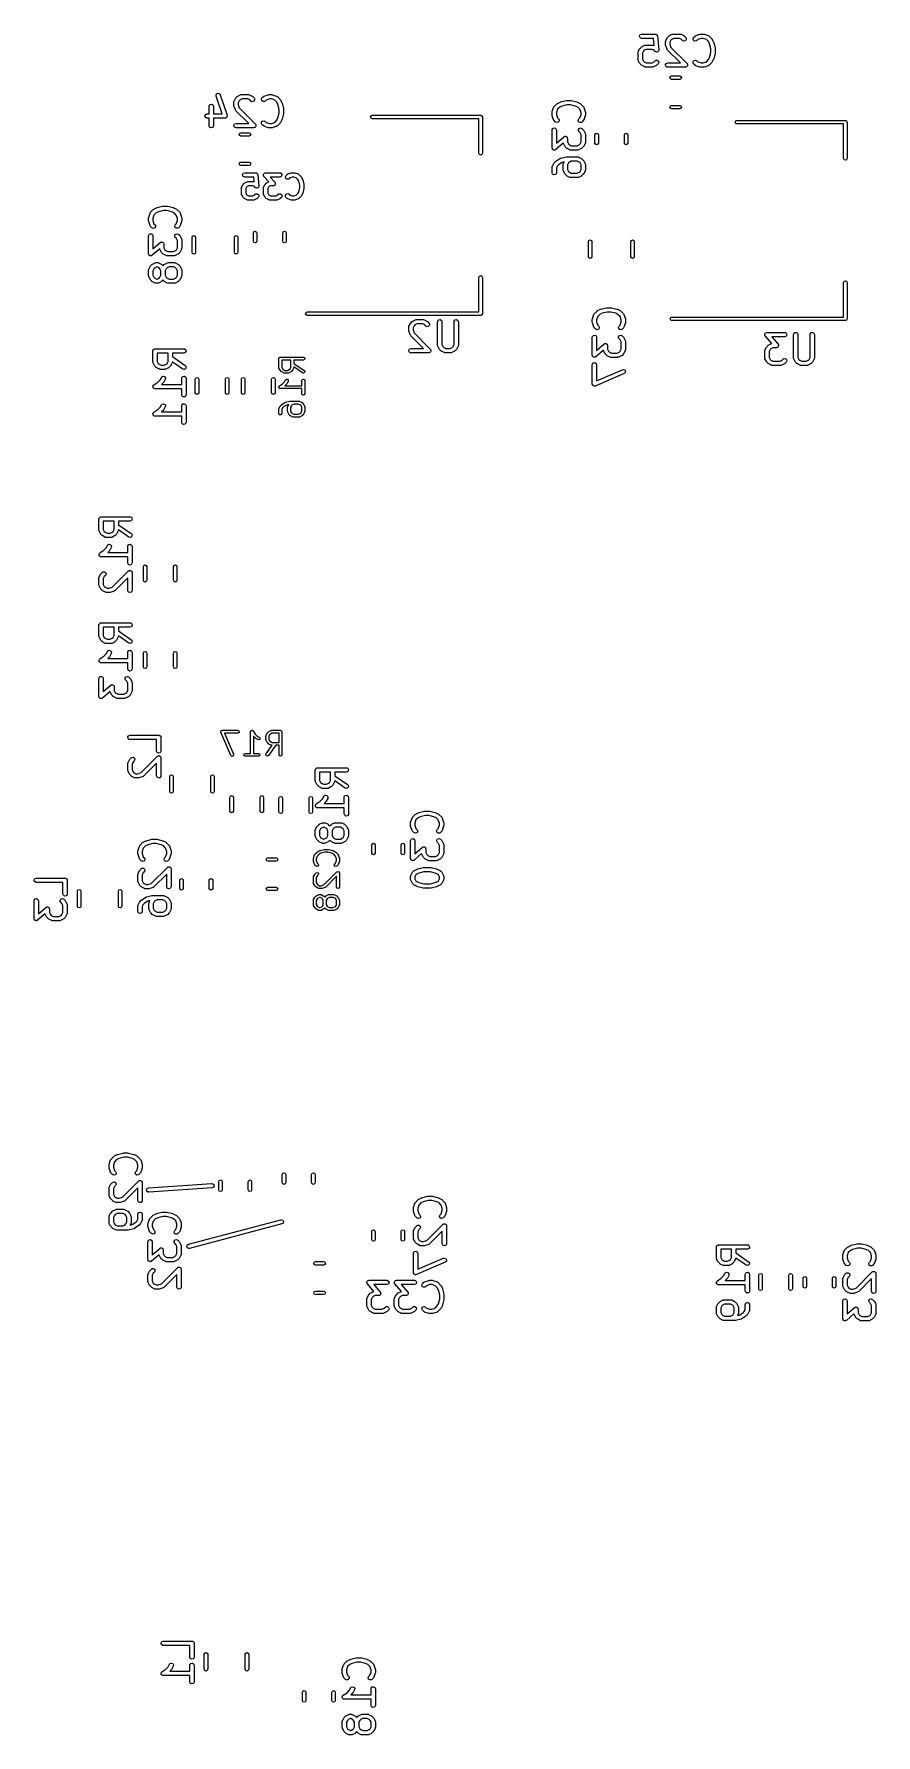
# Model space of a CAD drawing. Extents: x 3.31 to 4.46, y -4.96 to -2.64.
import ezdxf

# ---------------------------------------------------------------- set-up
doc = ezdxf.new("R2010")
doc.units = 0
doc.header["$MEASUREMENT"] = 0
doc.layers.add('BLACK', color=7, linetype='CONTINUOUS')

msp = doc.modelspace()

# ---------------------------------------------------------------- linework, layer by layer
at = {"layer": 'BLACK', "linetype": 'CONTINUOUS'}
for p, q in [((4.13432, -2.63934), (4.13533, -2.6376)), ((4.13468, -2.64133), (4.13432, -2.63934)), ((4.13622, -2.64263), (4.13468, -2.64133)), ((4.13533, -2.6376), (4.13723, -2.6369)), ((4.13723, -2.64281), (4.13622, -2.64263)), ((4.13723, -2.6369), (4.15598, -2.6369)), ((4.15331, -2.64281), (4.13723, -2.64281)), ((4.15429, -2.65258), (4.15331, -2.64281)), ((4.15598, -2.6369), (4.15613, -2.63693)), ((4.15613, -2.63693), (4.1562, -2.63691)), ((4.1562, -2.63691), (4.15631, -2.63696)), ((4.15631, -2.63696), (4.15699, -2.63708)), ((4.15699, -2.63708), (4.15747, -2.63749)), ((4.15747, -2.63749), (4.15804, -2.63774)), ((4.15804, -2.63774), (4.15822, -2.63812)), ((4.15822, -2.63812), (4.15854, -2.63838)), ((4.15854, -2.63838), (4.15865, -2.639)), ((4.15865, -2.639), (4.15892, -2.63956)), ((4.15892, -2.63956), (4.16079, -2.65831)), ((4.17008, -2.64635), (4.17019, -2.64621)), ((4.17019, -2.64621), (4.17021, -2.64604)), ((4.17021, -2.64604), (4.17209, -2.64229)), ((4.17209, -2.64229), (4.17261, -2.64158)), ((4.17261, -2.64158), (4.17264, -2.64152)), ((4.17264, -2.64152), (4.17451, -2.63964)), ((4.17451, -2.63964), (4.17524, -2.63914)), ((4.17524, -2.63914), (4.17528, -2.63909)), ((4.17528, -2.63909), (4.17903, -2.63722)), ((4.17715, -2.64536), (4.17581, -2.64805)), ((4.17835, -2.64416), (4.17715, -2.64536)), ((4.18105, -2.64281), (4.17835, -2.64416)), ((4.17903, -2.63722), (4.18001, -2.63692)), ((4.18001, -2.63692), (4.18019, -2.63697)), ((4.18019, -2.63697), (4.18035, -2.6369)), ((4.18035, -2.6369), (4.18973, -2.6369)), ((4.18903, -2.64281), (4.18105, -2.64281)), ((4.19173, -2.64416), (4.18903, -2.64281)), ((4.18973, -2.6369), (4.19074, -2.63708)), ((4.19074, -2.63708), (4.19087, -2.6372)), ((4.19087, -2.6372), (4.19105, -2.63722)), ((4.19105, -2.63722), (4.1948, -2.63909)), ((4.19326, -2.64569), (4.19173, -2.64416)), ((4.19509, -2.64655), (4.19326, -2.64569)), ((4.1948, -2.63909), (4.19551, -2.63962)), ((4.19704, -2.64603), (4.19509, -2.64655)), ((4.19551, -2.63962), (4.19556, -2.63964)), ((4.19556, -2.63964), (4.19744, -2.64152)), ((4.1982, -2.64437), (4.19704, -2.64603)), ((4.19744, -2.64152), (4.19803, -2.64236)), ((4.19803, -2.64236), (4.1982, -2.64437)), ((4.20741, -2.64335), (4.20826, -2.64152)), ((4.20793, -2.6453), (4.20741, -2.64335)), ((4.20958, -2.64646), (4.20793, -2.6453)), ((4.20826, -2.64152), (4.21014, -2.63964)), ((4.21014, -2.63964), (4.21098, -2.63906)), ((4.21098, -2.63906), (4.21115, -2.63904)), ((4.21115, -2.63904), (4.21129, -2.63893)), ((4.21129, -2.63893), (4.21691, -2.63706)), ((4.21244, -2.64569), (4.2116, -2.64628)), ((4.21382, -2.64431), (4.21244, -2.64569)), ((4.21833, -2.64281), (4.21382, -2.64431)), ((4.21691, -2.63706), (4.21779, -2.63693)), ((4.21779, -2.63693), (4.21785, -2.6369)), ((4.21785, -2.6369), (4.2216, -2.6369)), ((4.22112, -2.64281), (4.21833, -2.64281)), ((4.22563, -2.64431), (4.22112, -2.64281)), ((4.2216, -2.6369), (4.22247, -2.63706)), ((4.22247, -2.63706), (4.22253, -2.63706)), ((4.22253, -2.63706), (4.22816, -2.63893)), ((4.22854, -2.64723), (4.22563, -2.64431)), ((4.22816, -2.63893), (4.22906, -2.63942)), ((4.22906, -2.63942), (4.22915, -2.63957)), ((4.22915, -2.63957), (4.22931, -2.63964)), ((4.22931, -2.63964), (4.23306, -2.64339)), ((4.23306, -2.64339), (4.23357, -2.64412)), ((4.23357, -2.64412), (4.23361, -2.64416)), ((4.23361, -2.64416), (4.23549, -2.64791)), ((4.13241, -2.66235), (4.13258, -2.66134)), ((4.13241, -2.67173), (4.13241, -2.66235)), ((4.13258, -2.66134), (4.1327, -2.66121)), ((4.1327, -2.66121), (4.13272, -2.66103)), ((4.13272, -2.66103), (4.13459, -2.65728)), ((4.13459, -2.65728), (4.13512, -2.65658)), ((4.13512, -2.65658), (4.13514, -2.65652)), ((4.13514, -2.65652), (4.13702, -2.65464)), ((4.13702, -2.65464), (4.13774, -2.65414)), ((4.13774, -2.65414), (4.13779, -2.65409)), ((4.13779, -2.65409), (4.14154, -2.65221)), ((4.13966, -2.66035), (4.13831, -2.66305)), ((4.13831, -2.66305), (4.13831, -2.67103)), ((4.14086, -2.65916), (4.13966, -2.66035)), ((4.14355, -2.65781), (4.14086, -2.65916)), ((4.14154, -2.65221), (4.14252, -2.65192)), ((4.14252, -2.65192), (4.14269, -2.65196)), ((4.14269, -2.65196), (4.14286, -2.6519)), ((4.14286, -2.6519), (4.15223, -2.6519)), ((4.15153, -2.65781), (4.14355, -2.65781)), ((4.15423, -2.65916), (4.15153, -2.65781)), ((4.15223, -2.6519), (4.15324, -2.65208)), ((4.15324, -2.65208), (4.15338, -2.65219)), ((4.15338, -2.65219), (4.15355, -2.65221)), ((4.15355, -2.65221), (4.15429, -2.65258)), ((4.15577, -2.66069), (4.15423, -2.65916)), ((4.15578, -2.6607), (4.15577, -2.66069)), ((4.15579, -2.66072), (4.15578, -2.6607)), ((4.1567, -2.66113), (4.15579, -2.66072)), ((4.1576, -2.66155), (4.1567, -2.66113)), ((4.15762, -2.66154), (4.1576, -2.66155)), ((4.15763, -2.66155), (4.15762, -2.66154)), ((4.15859, -2.66128), (4.15763, -2.66155)), ((4.15955, -2.66102), (4.15859, -2.66128)), ((4.15956, -2.66101), (4.15955, -2.66102)), ((4.15958, -2.661), (4.15956, -2.66101)), ((4.16014, -2.66018), (4.15958, -2.661)), ((4.16071, -2.65937), (4.16014, -2.66018)), ((4.16072, -2.65933), (4.16071, -2.65935)), ((4.16071, -2.65935), (4.16071, -2.65937)), ((4.16079, -2.65831), (4.16072, -2.65933)), ((4.1699, -2.64736), (4.17008, -2.64635)), ((4.1699, -2.65111), (4.1699, -2.64736)), ((4.16992, -2.65117), (4.1699, -2.65111)), ((4.17005, -2.65204), (4.16992, -2.65117)), ((4.17193, -2.65766), (4.17005, -2.65204)), ((4.17204, -2.6578), (4.17193, -2.65766)), ((4.17205, -2.65798), (4.17204, -2.6578)), ((4.17264, -2.65882), (4.17205, -2.65798)), ((4.1901, -2.67627), (4.17264, -2.65882)), ((4.17581, -2.64805), (4.17581, -2.65063)), ((4.17581, -2.65063), (4.17731, -2.65514)), ((4.17731, -2.65514), (4.19931, -2.67714)), ((4.2116, -2.64628), (4.20958, -2.64646)), ((4.23006, -2.65026), (4.22854, -2.64723)), ((4.22854, -2.67185), (4.23006, -2.66882)), ((4.23177, -2.65709), (4.23006, -2.65026)), ((4.23006, -2.66882), (4.23177, -2.66199)), ((4.23177, -2.66199), (4.23177, -2.65709)), ((4.23549, -2.64791), (4.23563, -2.6484)), ((4.23563, -2.6484), (4.23571, -2.64852)), ((4.23571, -2.64852), (4.23759, -2.65601)), ((4.23759, -2.66307), (4.23571, -2.67057)), ((4.23767, -2.66235), (4.23757, -2.66294)), ((4.23757, -2.66294), (4.23759, -2.66307)), ((4.23759, -2.65601), (4.23763, -2.6566)), ((4.23763, -2.6566), (4.23767, -2.65673)), ((4.23767, -2.65673), (4.23767, -2.66235)), ((4.13247, -2.67189), (4.13241, -2.67173)), ((4.13242, -2.67207), (4.13247, -2.67189)), ((4.13272, -2.67305), (4.13242, -2.67207)), ((4.13459, -2.6768), (4.13272, -2.67305)), ((4.13464, -2.67684), (4.13459, -2.6768)), ((4.13514, -2.67757), (4.13464, -2.67684)), ((4.13702, -2.67944), (4.13514, -2.67757)), ((4.13708, -2.67947), (4.13702, -2.67944)), ((4.13779, -2.67999), (4.13708, -2.67947)), ((4.14154, -2.68187), (4.13779, -2.67999)), ((4.13831, -2.67103), (4.13966, -2.67373)), ((4.13966, -2.67373), (4.14086, -2.67493)), ((4.14086, -2.67493), (4.14355, -2.67627)), ((4.14171, -2.68189), (4.14154, -2.68187)), ((4.14185, -2.682), (4.14171, -2.68189)), ((4.14286, -2.68218), (4.14185, -2.682)), ((4.15223, -2.68218), (4.14286, -2.68218)), ((4.14355, -2.67627), (4.15153, -2.67627)), ((4.15153, -2.67627), (4.15423, -2.67493)), ((4.1524, -2.68212), (4.15223, -2.68218)), ((4.15257, -2.68216), (4.1524, -2.68212)), ((4.15355, -2.68187), (4.15257, -2.68216)), ((4.1573, -2.67999), (4.15355, -2.68187)), ((4.15423, -2.67493), (4.15577, -2.67339)), ((4.15577, -2.67339), (4.15661, -2.6728)), ((4.15661, -2.6728), (4.15862, -2.67263)), ((4.15735, -2.67995), (4.1573, -2.67999)), ((4.15807, -2.67944), (4.15735, -2.67995)), ((4.15994, -2.67757), (4.15807, -2.67944)), ((4.15862, -2.67263), (4.16027, -2.67378)), ((4.1608, -2.67574), (4.15994, -2.67757)), ((4.16027, -2.67378), (4.1608, -2.67574)), ((4.16995, -2.67871), (4.17096, -2.67697)), ((4.1703, -2.6807), (4.16995, -2.67871)), ((4.17184, -2.682), (4.1703, -2.6807)), ((4.17096, -2.67697), (4.17285, -2.67627)), ((4.17285, -2.68218), (4.17184, -2.682)), ((4.17285, -2.67627), (4.1901, -2.67627)), ((4.19723, -2.68218), (4.17285, -2.68218)), ((4.19806, -2.68188), (4.19723, -2.68218)), ((4.19892, -2.68165), (4.19806, -2.68188)), ((4.199, -2.68154), (4.19892, -2.68165)), ((4.19912, -2.68149), (4.199, -2.68154)), ((4.19957, -2.68072), (4.19912, -2.68149)), ((4.19931, -2.67714), (4.19968, -2.67767)), ((4.20008, -2.67999), (4.19957, -2.68072)), ((4.19968, -2.67767), (4.19978, -2.67775)), ((4.19978, -2.67775), (4.1998, -2.67783)), ((4.1998, -2.67783), (4.1999, -2.67798)), ((4.1999, -2.67798), (4.19998, -2.67886)), ((4.19998, -2.67886), (4.20013, -2.67974)), ((4.20013, -2.67974), (4.20007, -2.67986)), ((4.20007, -2.67986), (4.20008, -2.67999)), ((4.2075, -2.67471), (4.20866, -2.67306)), ((4.20767, -2.67673), (4.2075, -2.67471)), ((4.20826, -2.67757), (4.20767, -2.67673)), ((4.21014, -2.67944), (4.20826, -2.67757)), ((4.20866, -2.67306), (4.21061, -2.67254)), ((4.2103, -2.67952), (4.21014, -2.67944)), ((4.21039, -2.67967), (4.2103, -2.67952)), ((4.21129, -2.68015), (4.21039, -2.67967)), ((4.21061, -2.67254), (4.21244, -2.67339)), ((4.21691, -2.68203), (4.21129, -2.68015)), ((4.21244, -2.67339), (4.21382, -2.67477)), ((4.21382, -2.67477), (4.21833, -2.67627)), ((4.21698, -2.68203), (4.21691, -2.68203)), ((4.21785, -2.68218), (4.21698, -2.68203)), ((4.2216, -2.68218), (4.21785, -2.68218)), ((4.21833, -2.67627), (4.22112, -2.67627)), ((4.22112, -2.67627), (4.22563, -2.67477)), ((4.22166, -2.68216), (4.2216, -2.68218)), ((4.22253, -2.68203), (4.22166, -2.68216)), ((4.22816, -2.68015), (4.22253, -2.68203)), ((4.22563, -2.67477), (4.22854, -2.67185)), ((4.22829, -2.68004), (4.22816, -2.68015)), ((4.22847, -2.68003), (4.22829, -2.68004)), ((4.22931, -2.67944), (4.22847, -2.68003)), ((4.23306, -2.67569), (4.22931, -2.67944)), ((4.23309, -2.67563), (4.23306, -2.67569)), ((4.23361, -2.67492), (4.23309, -2.67563)), ((4.23549, -2.67117), (4.23361, -2.67492)), ((4.2355, -2.67104), (4.23549, -2.67117)), ((4.23571, -2.67057), (4.2355, -2.67104)), ((4.17583, -2.69646), (4.17652, -2.69479)), ((4.17652, -2.69813), (4.17583, -2.69646)), ((4.17652, -2.69479), (4.17819, -2.69409)), ((4.17819, -2.69882), (4.17652, -2.69813)), ((4.17819, -2.69409), (4.18926, -2.69409)), ((4.18926, -2.69882), (4.17819, -2.69882)), ((4.18926, -2.69409), (4.19093, -2.69479)), ((4.19093, -2.69813), (4.18926, -2.69882)), ((4.19093, -2.69479), (4.19162, -2.69646)), ((4.19162, -2.69646), (4.19093, -2.69813)), ((3.54712, -2.73566), (3.54729, -2.73465)), ((3.54712, -2.74583), (3.54712, -2.73566)), ((3.54729, -2.73465), (3.54859, -2.7331)), ((3.54859, -2.7331), (3.55058, -2.73275)), ((3.55058, -2.73275), (3.55233, -2.73376)), ((3.55233, -2.73376), (3.55302, -2.73566)), ((3.55302, -2.73566), (3.55302, -2.74583)), ((3.55649, -2.72058), (3.55723, -2.7187)), ((3.55664, -2.72159), (3.55649, -2.72058)), ((3.56472, -2.74583), (3.55664, -2.72159)), ((3.55723, -2.7187), (3.55901, -2.71774)), ((3.55901, -2.71774), (3.56099, -2.71814)), ((3.56099, -2.71814), (3.56224, -2.71973)), ((3.56224, -2.71973), (3.57162, -2.74785)), ((3.58086, -2.73003), (3.58104, -2.72902)), ((3.58086, -2.73378), (3.58086, -2.73003)), ((3.58088, -2.73384), (3.58086, -2.73378)), ((3.58101, -2.73472), (3.58088, -2.73384)), ((3.58289, -2.74034), (3.58101, -2.73472)), ((3.58104, -2.72902), (3.58115, -2.72889)), ((3.58115, -2.72889), (3.58117, -2.72871)), ((3.58117, -2.72871), (3.58305, -2.72496)), ((3.58305, -2.72496), (3.58357, -2.72425)), ((3.58357, -2.72425), (3.5836, -2.7242)), ((3.5836, -2.7242), (3.58548, -2.72232)), ((3.58548, -2.72232), (3.5862, -2.72182)), ((3.5862, -2.72182), (3.58624, -2.72177)), ((3.58624, -2.72177), (3.58999, -2.71989)), ((3.58812, -2.72803), (3.58677, -2.73073)), ((3.58677, -2.73073), (3.58677, -2.7333)), ((3.58677, -2.7333), (3.58827, -2.73781)), ((3.58931, -2.72684), (3.58812, -2.72803)), ((3.58827, -2.73781), (3.61027, -2.75982)), ((3.59201, -2.72549), (3.58931, -2.72684)), ((3.58999, -2.71989), (3.59098, -2.7196)), ((3.59098, -2.7196), (3.59115, -2.71964)), ((3.59115, -2.71964), (3.59131, -2.71958)), ((3.59131, -2.71958), (3.60069, -2.71958)), ((3.59999, -2.72549), (3.59201, -2.72549)), ((3.60269, -2.72684), (3.59999, -2.72549)), ((3.60069, -2.71958), (3.6017, -2.71976)), ((3.6017, -2.71976), (3.60183, -2.71987)), ((3.60183, -2.71987), (3.60201, -2.71989)), ((3.60201, -2.71989), (3.60576, -2.72177)), ((3.60422, -2.72837), (3.60269, -2.72684)), ((3.60605, -2.72923), (3.60422, -2.72837)), ((3.60576, -2.72177), (3.60647, -2.72229)), ((3.608, -2.7287), (3.60605, -2.72923)), ((3.60647, -2.72229), (3.60652, -2.72232)), ((3.60652, -2.72232), (3.6084, -2.7242)), ((3.60916, -2.72705), (3.608, -2.7287)), ((3.6084, -2.7242), (3.60899, -2.72504)), ((3.60899, -2.72504), (3.60916, -2.72705)), ((3.61837, -2.72603), (3.61922, -2.7242)), ((3.61889, -2.72798), (3.61837, -2.72603)), ((3.62055, -2.72914), (3.61889, -2.72798)), ((3.61922, -2.7242), (3.6211, -2.72232)), ((3.62256, -2.72896), (3.62055, -2.72914)), ((3.6211, -2.72232), (3.62194, -2.72173)), ((3.62194, -2.72173), (3.62211, -2.72172)), ((3.62211, -2.72172), (3.62225, -2.72161)), ((3.62225, -2.72161), (3.62787, -2.71973)), ((3.6234, -2.72837), (3.62256, -2.72896)), ((3.62478, -2.72699), (3.6234, -2.72837)), ((3.62929, -2.72549), (3.62478, -2.72699)), ((3.62787, -2.71973), (3.62875, -2.7196)), ((3.62875, -2.7196), (3.62881, -2.71958)), ((3.62881, -2.71958), (3.63256, -2.71958)), ((3.63208, -2.72549), (3.62929, -2.72549)), ((3.63659, -2.72699), (3.63208, -2.72549)), ((3.63256, -2.71958), (3.63343, -2.71974)), ((3.63343, -2.71974), (3.63349, -2.71973)), ((3.63349, -2.71973), (3.63912, -2.72161)), ((3.6395, -2.72991), (3.63659, -2.72699)), ((3.63912, -2.72161), (3.64002, -2.7221)), ((3.64102, -2.73294), (3.6395, -2.72991)), ((3.64002, -2.7221), (3.64011, -2.72225)), ((3.64011, -2.72225), (3.64027, -2.72232)), ((3.64027, -2.72232), (3.64402, -2.72607)), ((3.64273, -2.73977), (3.64102, -2.73294)), ((3.64402, -2.72607), (3.64453, -2.72679)), ((3.64453, -2.72679), (3.64457, -2.72684)), ((3.64457, -2.72684), (3.64645, -2.73059)), ((3.64645, -2.73059), (3.64659, -2.73108)), ((3.64659, -2.73108), (3.64667, -2.73119)), ((3.64667, -2.73119), (3.64855, -2.73869)), ((3.64855, -2.73869), (3.64859, -2.73928)), ((4.01534, -2.74274), (4.01721, -2.73711)), ((4.01721, -2.73711), (4.0177, -2.73621)), ((4.0177, -2.73621), (4.01785, -2.73612)), ((4.01785, -2.73612), (4.01793, -2.73596)), ((4.01793, -2.73596), (4.02168, -2.73221)), ((4.02168, -2.73221), (4.0224, -2.7317)), ((4.0224, -2.7317), (4.02244, -2.73165)), ((4.02244, -2.73165), (4.02619, -2.72978)), ((4.02551, -2.73672), (4.0226, -2.73964)), ((4.02855, -2.73521), (4.02551, -2.73672)), ((4.02619, -2.72978), (4.02668, -2.72963)), ((4.02668, -2.72963), (4.0268, -2.72956)), ((4.0268, -2.72956), (4.0343, -2.72768)), ((4.03538, -2.7335), (4.02855, -2.73521)), ((4.0343, -2.72768), (4.03489, -2.72764)), ((4.03489, -2.72764), (4.03501, -2.72759)), ((4.03501, -2.72759), (4.04064, -2.72759)), ((4.04027, -2.7335), (4.03538, -2.7335)), ((4.04711, -2.73521), (4.04027, -2.7335)), ((4.04064, -2.72759), (4.04122, -2.7277)), ((4.04122, -2.7277), (4.04135, -2.72768)), ((4.04135, -2.72768), (4.04885, -2.72956)), ((4.05014, -2.73672), (4.04711, -2.73521)), ((4.04885, -2.72956), (4.04932, -2.72976)), ((4.04932, -2.72976), (4.04946, -2.72978)), ((4.04946, -2.72978), (4.05321, -2.73165)), ((4.05306, -2.73964), (4.05014, -2.73672)), ((4.05321, -2.73165), (4.05392, -2.73218)), ((4.05392, -2.73218), (4.05397, -2.73221)), ((4.05397, -2.73221), (4.05772, -2.73596)), ((4.05772, -2.73596), (4.05831, -2.7368)), ((4.05831, -2.7368), (4.05833, -2.73697)), ((4.05833, -2.73697), (4.05844, -2.73711)), ((4.05844, -2.73711), (4.06031, -2.74274)), ((4.17583, -2.73661), (4.17652, -2.73494)), ((4.17652, -2.73828), (4.17583, -2.73661)), ((4.17652, -2.73494), (4.17819, -2.73425)), ((4.17819, -2.73898), (4.17652, -2.73828)), ((4.17819, -2.73425), (4.18926, -2.73425)), ((4.18926, -2.73898), (4.17819, -2.73898)), ((4.18926, -2.73425), (4.19093, -2.73494)), ((4.19093, -2.73828), (4.18926, -2.73898)), ((4.19093, -2.73494), (4.19162, -2.73661)), ((4.19162, -2.73661), (4.19093, -2.73828)), ((3.54154, -2.74827), (3.54255, -2.74652)), ((3.54189, -2.75026), (3.54154, -2.74827)), ((3.54343, -2.75156), (3.54189, -2.75026)), ((3.54255, -2.74652), (3.54444, -2.74583)), ((3.54444, -2.75173), (3.54343, -2.75156)), ((3.54444, -2.74583), (3.54712, -2.74583)), ((3.54712, -2.75173), (3.54444, -2.75173)), ((3.54712, -2.7619), (3.54712, -2.75173)), ((3.54781, -2.7638), (3.54712, -2.7619)), ((3.55302, -2.7619), (3.55284, -2.76291)), ((3.55302, -2.74583), (3.56472, -2.74583)), ((3.56882, -2.75173), (3.55302, -2.75173)), ((3.55302, -2.75173), (3.55302, -2.7619)), ((3.56903, -2.75166), (3.56882, -2.75173)), ((3.56925, -2.7517), (3.56903, -2.75166)), ((3.56996, -2.75132), (3.56925, -2.7517)), ((3.57071, -2.75104), (3.56996, -2.75132)), ((3.57083, -2.75085), (3.57071, -2.75104)), ((3.57103, -2.75074), (3.57083, -2.75085)), ((3.57132, -2.74999), (3.57103, -2.75074)), ((3.57172, -2.74929), (3.57132, -2.74999)), ((3.57162, -2.74785), (3.57177, -2.74886)), ((3.57177, -2.74886), (3.57168, -2.74907)), ((3.57168, -2.74907), (3.57172, -2.74929)), ((3.58091, -2.76139), (3.58192, -2.75964)), ((3.58126, -2.76338), (3.58091, -2.76139)), ((3.58192, -2.75964), (3.58381, -2.75895)), ((3.583, -2.74048), (3.58289, -2.74034)), ((3.58301, -2.74066), (3.583, -2.74048)), ((3.5836, -2.7415), (3.58301, -2.74066)), ((3.60106, -2.75895), (3.5836, -2.7415)), ((3.58381, -2.75895), (3.60106, -2.75895)), ((3.61027, -2.75982), (3.61064, -2.76034)), ((3.61064, -2.76034), (3.61074, -2.76043)), ((3.61074, -2.76043), (3.61076, -2.76051)), ((3.61076, -2.76051), (3.61086, -2.76066)), ((3.61086, -2.76066), (3.61094, -2.76154)), ((3.61094, -2.76154), (3.61109, -2.76242)), ((3.61846, -2.75739), (3.61962, -2.75574)), ((3.61863, -2.7594), (3.61846, -2.75739)), ((3.61922, -2.76024), (3.61863, -2.7594)), ((3.6211, -2.76212), (3.61922, -2.76024)), ((3.61962, -2.75574), (3.62157, -2.75521)), ((3.62126, -2.76219), (3.6211, -2.76212)), ((3.62135, -2.76234), (3.62126, -2.76219)), ((3.62157, -2.75521), (3.6234, -2.75607)), ((3.6234, -2.75607), (3.62478, -2.75745)), ((3.62478, -2.75745), (3.62929, -2.75895)), ((3.62929, -2.75895), (3.63208, -2.75895)), ((3.63208, -2.75895), (3.63659, -2.75745)), ((3.63659, -2.75745), (3.6395, -2.75453)), ((3.64027, -2.76212), (3.63943, -2.76271)), ((3.6395, -2.75453), (3.64102, -2.7515)), ((3.64402, -2.75837), (3.64027, -2.76212)), ((3.64102, -2.7515), (3.64273, -2.74467)), ((3.64273, -2.74467), (3.64273, -2.73977)), ((3.64405, -2.75831), (3.64402, -2.75837)), ((3.64457, -2.7576), (3.64405, -2.75831)), ((3.64645, -2.75385), (3.64457, -2.7576)), ((3.64646, -2.75371), (3.64645, -2.75385)), ((3.64667, -2.75325), (3.64646, -2.75371)), ((3.64855, -2.74575), (3.64667, -2.75325)), ((3.64863, -2.74503), (3.64853, -2.74561)), ((3.64853, -2.74561), (3.64855, -2.74575)), ((3.64859, -2.73928), (3.64863, -2.73941)), ((3.64863, -2.73941), (3.64863, -2.74503)), ((3.76732, -2.7501), (3.76801, -2.74843)), ((3.76801, -2.75177), (3.76732, -2.7501)), ((3.76801, -2.74843), (3.76969, -2.74774)), ((3.76969, -2.75246), (3.76801, -2.75177)), ((3.76969, -2.74774), (3.91772, -2.74774)), ((3.91535, -2.75246), (3.76969, -2.75246)), ((3.91535, -2.79971), (3.91535, -2.75246)), ((3.91772, -2.74774), (3.91939, -2.74843)), ((3.91939, -2.74843), (3.92008, -2.7501)), ((3.92008, -2.7501), (3.92008, -2.79971)), ((4.01519, -2.74367), (4.01534, -2.7428)), ((4.01519, -2.74742), (4.01519, -2.74367)), ((4.01521, -2.74748), (4.01519, -2.74742)), ((4.01534, -2.74835), (4.01521, -2.74748)), ((4.01534, -2.7428), (4.01534, -2.74274)), ((4.01721, -2.75398), (4.01534, -2.74835)), ((4.01732, -2.75412), (4.01721, -2.75398)), ((4.01734, -2.75429), (4.01732, -2.75412)), ((4.01793, -2.75513), (4.01734, -2.75429)), ((4.0198, -2.75701), (4.01793, -2.75513)), ((4.02163, -2.75786), (4.0198, -2.75701)), ((4.0226, -2.73964), (4.02109, -2.74415)), ((4.02109, -2.74415), (4.02109, -2.74694)), ((4.02109, -2.74694), (4.0226, -2.75145)), ((4.02358, -2.75734), (4.02163, -2.75786)), ((4.0226, -2.75145), (4.02398, -2.75283)), ((4.02474, -2.75568), (4.02358, -2.75734)), ((4.02398, -2.75283), (4.02457, -2.75367)), ((4.02457, -2.75367), (4.02474, -2.75568)), ((4.05082, -2.75466), (4.05167, -2.75283)), ((4.05134, -2.75661), (4.05082, -2.75466)), ((4.053, -2.75777), (4.05134, -2.75661)), ((4.05167, -2.75283), (4.05306, -2.75145)), ((4.05501, -2.75759), (4.053, -2.75777)), ((4.05456, -2.74415), (4.05306, -2.73964)), ((4.05306, -2.75145), (4.05456, -2.74694)), ((4.05456, -2.74694), (4.05456, -2.74415)), ((4.05585, -2.75701), (4.05501, -2.75759)), ((4.05772, -2.75513), (4.05585, -2.75701)), ((4.0578, -2.75497), (4.05772, -2.75513)), ((4.05795, -2.75488), (4.0578, -2.75497)), ((4.05844, -2.75398), (4.05795, -2.75488)), ((4.06031, -2.74835), (4.05844, -2.75398)), ((4.06031, -2.74274), (4.06044, -2.74361)), ((4.06046, -2.74742), (4.06031, -2.74829)), ((4.06031, -2.74829), (4.06031, -2.74835)), ((4.06044, -2.74361), (4.06046, -2.74367)), ((4.06046, -2.74367), (4.06046, -2.74742)), ((4.2649, -2.75715), (4.2656, -2.75548)), ((4.2656, -2.75882), (4.2649, -2.75715)), ((4.2656, -2.75548), (4.26727, -2.75479)), ((4.26727, -2.75951), (4.2656, -2.75882)), ((4.26727, -2.75479), (4.4153, -2.75479)), ((4.41293, -2.75951), (4.26727, -2.75951)), ((4.41293, -2.80675), (4.41293, -2.75951)), ((4.4153, -2.75479), (4.41697, -2.75548)), ((4.41697, -2.75548), (4.41766, -2.75715)), ((4.41766, -2.75715), (4.41766, -2.80675)), ((3.54956, -2.76481), (3.54781, -2.7638)), ((3.55154, -2.76446), (3.54956, -2.76481)), ((3.55284, -2.76291), (3.55154, -2.76446)), ((3.5828, -2.76468), (3.58126, -2.76338)), ((3.58381, -2.76486), (3.5828, -2.76468)), ((3.60819, -2.76486), (3.58381, -2.76486)), ((3.5881, -2.77392), (3.5888, -2.77225)), ((3.5888, -2.77559), (3.5881, -2.77392)), ((3.5888, -2.77225), (3.59047, -2.77156)), ((3.59047, -2.77628), (3.5888, -2.77559)), ((3.59047, -2.77156), (3.60153, -2.77156)), ((3.60153, -2.77628), (3.59047, -2.77628)), ((3.60153, -2.77156), (3.6032, -2.77225)), ((3.6032, -2.77559), (3.60153, -2.77628)), ((3.6032, -2.77225), (3.6039, -2.77392)), ((3.6039, -2.77392), (3.6032, -2.77559)), ((3.60902, -2.76455), (3.60819, -2.76486)), ((3.60988, -2.76432), (3.60902, -2.76455)), ((3.60996, -2.76421), (3.60988, -2.76432)), ((3.61008, -2.76417), (3.60996, -2.76421)), ((3.61053, -2.7634), (3.61008, -2.76417)), ((3.61104, -2.76267), (3.61053, -2.7634)), ((3.61109, -2.76242), (3.61103, -2.76253)), ((3.61103, -2.76253), (3.61104, -2.76267)), ((3.62225, -2.76283), (3.62135, -2.76234)), ((3.62787, -2.76471), (3.62225, -2.76283)), ((3.62794, -2.7647), (3.62787, -2.76471)), ((3.62881, -2.76486), (3.62794, -2.7647)), ((3.63256, -2.76486), (3.62881, -2.76486)), ((3.63262, -2.76484), (3.63256, -2.76486)), ((3.63349, -2.76471), (3.63262, -2.76484)), ((3.63912, -2.76283), (3.63349, -2.76471)), ((3.63925, -2.76272), (3.63912, -2.76283)), ((3.63943, -2.76271), (3.63925, -2.76272)), ((4.01519, -2.76804), (4.01537, -2.76703)), ((4.01519, -2.79241), (4.01519, -2.76804)), ((4.01537, -2.76703), (4.01666, -2.76548)), ((4.01666, -2.76548), (4.01865, -2.76513)), ((4.01865, -2.76513), (4.0204, -2.76614)), ((4.0204, -2.76614), (4.02109, -2.76804)), ((4.02109, -2.76804), (4.02109, -2.78591)), ((4.02109, -2.78591), (4.03119, -2.77707)), ((4.03119, -2.77707), (4.03157, -2.77684)), ((4.03157, -2.77684), (4.03166, -2.77673)), ((4.03166, -2.77673), (4.03178, -2.77671)), ((4.03178, -2.77671), (4.03207, -2.77654)), ((4.03207, -2.77654), (4.03287, -2.77652)), ((4.03287, -2.77652), (4.03365, -2.77638)), ((4.03365, -2.77638), (4.03386, -2.7765)), ((4.03386, -2.7765), (4.03409, -2.7765)), ((4.03409, -2.7765), (4.03471, -2.77699)), ((4.03471, -2.77699), (4.0354, -2.77739)), ((4.0354, -2.77739), (4.03548, -2.77761)), ((4.03548, -2.77761), (4.03567, -2.77776)), ((4.03567, -2.77776), (4.03582, -2.77854)), ((4.03582, -2.77854), (4.03609, -2.77929)), ((4.03609, -2.77929), (4.03609, -2.78422)), ((4.03609, -2.78422), (4.03744, -2.78691)), ((4.05091, -2.76728), (4.05207, -2.76562)), ((4.05109, -2.76929), (4.05091, -2.76728)), ((4.05167, -2.77013), (4.05109, -2.76929)), ((4.05321, -2.77167), (4.05167, -2.77013)), ((4.05207, -2.76562), (4.05402, -2.7651)), ((4.05456, -2.77436), (4.05321, -2.77167)), ((4.05321, -2.78691), (4.05456, -2.78422)), ((4.05402, -2.7651), (4.05585, -2.76595)), ((4.05456, -2.78422), (4.05456, -2.77436)), ((4.05585, -2.76595), (4.05772, -2.76783)), ((4.05772, -2.76783), (4.05823, -2.76855)), ((4.05823, -2.76855), (4.05828, -2.7686)), ((4.05828, -2.7686), (4.06015, -2.77235)), ((4.06015, -2.77235), (4.06044, -2.77333)), ((4.06046, -2.78491), (4.06029, -2.78592)), ((4.06044, -2.77333), (4.0604, -2.7735)), ((4.0604, -2.7735), (4.06046, -2.77367)), ((4.06046, -2.77367), (4.06046, -2.78491)), ((4.07356, -2.77469), (4.07425, -2.77302)), ((4.07356, -2.78576), (4.07356, -2.77469)), ((4.07425, -2.77302), (4.07592, -2.77233)), ((4.07592, -2.77233), (4.07759, -2.77302)), ((4.07759, -2.77302), (4.07828, -2.77469)), ((4.07828, -2.77469), (4.07828, -2.78576)), ((4.11372, -2.77469), (4.11441, -2.77302)), ((4.11372, -2.78576), (4.11372, -2.77469)), ((4.11441, -2.77302), (4.11608, -2.77233)), ((4.11608, -2.77233), (4.11775, -2.77302)), ((4.11775, -2.77302), (4.11844, -2.77469)), ((4.11844, -2.77469), (4.11844, -2.78576)), ((3.91605, -2.80138), (3.91535, -2.79971)), ((3.91772, -2.80207), (3.91605, -2.80138)), ((3.91939, -2.80138), (3.91772, -2.80207)), ((3.92008, -2.79971), (3.91939, -2.80138)), ((4.01546, -2.79316), (4.01519, -2.79241)), ((4.01561, -2.79394), (4.01546, -2.79316)), ((4.0158, -2.79409), (4.01561, -2.79394)), ((4.01588, -2.79431), (4.0158, -2.79409)), ((4.01657, -2.79471), (4.01588, -2.79431)), ((4.01719, -2.79521), (4.01657, -2.79471)), ((4.01742, -2.7952), (4.01719, -2.79521)), ((4.01763, -2.79532), (4.01742, -2.7952)), ((4.01841, -2.79518), (4.01763, -2.79532)), ((4.01921, -2.79517), (4.01841, -2.79518)), ((4.0195, -2.79499), (4.01921, -2.79517)), ((4.01962, -2.79497), (4.0195, -2.79499)), ((4.01971, -2.79487), (4.01962, -2.79497)), ((4.02009, -2.79464), (4.01971, -2.79487)), ((4.03033, -2.78567), (4.02009, -2.79464)), ((4.02025, -2.81058), (4.02588, -2.80683)), ((4.02588, -2.80683), (4.02678, -2.80643)), ((4.02678, -2.80643), (4.0268, -2.80642)), ((4.0268, -2.80642), (4.0343, -2.80455)), ((4.0305, -2.78623), (4.03033, -2.78567)), ((4.03237, -2.78998), (4.0305, -2.78623)), ((4.03242, -2.79003), (4.03237, -2.78998)), ((4.03293, -2.79075), (4.03242, -2.79003)), ((4.0348, -2.79263), (4.03293, -2.79075)), ((4.0343, -2.80455), (4.03489, -2.80451)), ((4.03486, -2.79265), (4.0348, -2.79263)), ((4.03557, -2.79318), (4.03486, -2.79265)), ((4.03489, -2.80451), (4.03501, -2.80446)), ((4.03501, -2.80446), (4.05001, -2.80446)), ((4.03932, -2.79505), (4.03557, -2.79318)), ((4.03744, -2.78691), (4.03864, -2.78811)), ((4.03864, -2.78811), (4.04134, -2.78946)), ((4.03949, -2.79507), (4.03932, -2.79505)), ((4.03963, -2.79519), (4.03949, -2.79507)), ((4.04064, -2.79537), (4.03963, -2.79519)), ((4.05001, -2.79537), (4.04064, -2.79537)), ((4.04134, -2.78946), (4.04931, -2.78946)), ((4.04931, -2.78946), (4.05201, -2.78811)), ((4.05018, -2.79531), (4.05001, -2.79537)), ((4.05001, -2.80446), (4.05102, -2.80464)), ((4.05035, -2.79535), (4.05018, -2.79531)), ((4.05133, -2.79505), (4.05035, -2.79535)), ((4.05102, -2.80464), (4.05116, -2.80475)), ((4.05116, -2.80475), (4.05133, -2.80477)), ((4.05508, -2.79318), (4.05133, -2.79505)), ((4.05133, -2.80477), (4.05508, -2.80665)), ((4.05201, -2.78811), (4.05321, -2.78691)), ((4.05513, -2.79313), (4.05508, -2.79318)), ((4.05508, -2.80665), (4.05579, -2.80717)), ((4.05585, -2.79263), (4.05513, -2.79313)), ((4.05579, -2.80717), (4.05585, -2.8072)), ((4.05772, -2.79075), (4.05585, -2.79263)), ((4.05585, -2.8072), (4.05772, -2.80907)), ((4.05775, -2.79069), (4.05772, -2.79075)), ((4.05828, -2.78998), (4.05775, -2.79069)), ((4.06015, -2.78623), (4.05828, -2.78998)), ((4.06017, -2.78606), (4.06015, -2.78623)), ((4.06029, -2.78592), (4.06017, -2.78606)), ((4.07425, -2.78743), (4.07356, -2.78576)), ((4.07592, -2.78812), (4.07425, -2.78743)), ((4.07759, -2.78743), (4.07592, -2.78812)), ((4.07828, -2.78576), (4.07759, -2.78743)), ((4.11441, -2.78743), (4.11372, -2.78576)), ((4.11608, -2.78812), (4.11441, -2.78743)), ((4.11775, -2.78743), (4.11608, -2.78812)), ((4.11844, -2.78576), (4.11775, -2.78743)), ((4.41363, -2.80842), (4.41293, -2.80675)), ((4.4153, -2.80912), (4.41363, -2.80842)), ((4.41697, -2.80842), (4.4153, -2.80912)), ((4.41766, -2.80675), (4.41697, -2.80842)), ((3.5881, -2.81408), (3.5888, -2.81241)), ((3.5888, -2.81575), (3.5881, -2.81408)), ((3.5888, -2.81241), (3.59047, -2.81172)), ((3.59047, -2.81644), (3.5888, -2.81575)), ((3.59047, -2.81172), (3.60153, -2.81172)), ((3.60153, -2.81644), (3.59047, -2.81644)), ((3.59271, -2.8287), (3.59372, -2.82695)), ((3.59306, -2.83069), (3.59271, -2.8287)), ((3.5946, -2.83198), (3.59306, -2.83069)), ((3.59372, -2.82695), (3.59561, -2.82626)), ((3.59561, -2.82626), (3.61061, -2.82626)), ((3.60153, -2.81172), (3.6032, -2.81241)), ((3.6032, -2.81575), (3.60153, -2.81644)), ((3.6032, -2.81241), (3.6039, -2.81408)), ((3.6039, -2.81408), (3.6032, -2.81575)), ((3.61061, -2.82626), (3.61076, -2.82628)), ((3.61076, -2.82628), (3.61083, -2.82626)), ((3.61083, -2.82626), (3.61094, -2.82631)), ((3.61094, -2.82631), (3.61162, -2.82643)), ((3.61162, -2.82643), (3.6121, -2.82684)), ((3.6121, -2.82684), (3.61267, -2.8271)), ((3.61267, -2.8271), (3.61285, -2.82747)), ((3.61285, -2.82747), (3.61317, -2.82773)), ((3.61317, -2.82773), (3.61328, -2.82835)), ((3.61328, -2.82835), (3.61355, -2.82891)), ((3.61355, -2.82891), (3.61505, -2.84391)), ((3.6212, -2.8287), (3.62132, -2.82849)), ((3.62134, -2.82948), (3.6212, -2.8287)), ((3.62131, -2.82826), (3.62181, -2.82764)), ((3.62132, -2.82849), (3.62131, -2.82826)), ((3.62136, -2.83028), (3.62134, -2.82948)), ((3.62153, -2.83056), (3.62136, -2.83028)), ((3.62155, -2.83069), (3.62153, -2.83056)), ((3.62166, -2.83077), (3.62155, -2.83069)), ((3.62189, -2.83115), (3.62166, -2.83077)), ((3.62181, -2.82764), (3.62221, -2.82695)), ((3.6285, -2.83871), (3.62189, -2.83115)), ((3.62221, -2.82695), (3.62243, -2.82687)), ((3.62243, -2.82687), (3.62258, -2.82668)), ((3.62258, -2.82668), (3.62336, -2.82653)), ((3.62336, -2.82653), (3.62411, -2.82626)), ((3.62411, -2.82626), (3.64361, -2.82626)), ((3.64361, -2.82626), (3.64462, -2.82643)), ((3.64551, -2.83147), (3.64361, -2.83216)), ((3.64462, -2.82643), (3.64616, -2.82773)), ((3.64651, -2.82972), (3.64551, -2.83147)), ((3.64616, -2.82773), (3.64651, -2.82972)), ((3.65116, -2.83195), (3.65202, -2.83012)), ((3.65202, -2.83012), (3.65352, -2.82862)), ((3.65352, -2.82862), (3.65436, -2.82803)), ((3.65436, -2.82803), (3.65453, -2.82802)), ((3.65453, -2.82802), (3.65467, -2.82791)), ((3.65467, -2.82791), (3.65917, -2.82641)), ((3.65917, -2.82641), (3.66004, -2.82628)), ((3.66004, -2.82628), (3.6601, -2.82626)), ((3.6601, -2.82626), (3.6631, -2.82626)), ((3.6631, -2.82626), (3.66397, -2.82641)), ((3.66397, -2.82641), (3.66404, -2.82641)), ((3.66404, -2.82641), (3.66854, -2.82791)), ((3.66854, -2.82791), (3.66944, -2.8284)), ((3.66944, -2.8284), (3.66953, -2.82855)), ((3.66953, -2.82855), (3.66969, -2.82862)), ((3.66969, -2.82862), (3.67269, -2.83162)), ((3.67269, -2.83162), (3.6732, -2.83234)), ((4.01519, -2.81866), (4.01537, -2.81765)), ((4.01519, -2.82616), (4.01519, -2.81866)), ((4.01588, -2.82806), (4.01519, -2.82616)), ((4.01537, -2.81765), (4.01548, -2.81752)), ((4.01548, -2.81752), (4.0155, -2.81734)), ((4.0155, -2.81734), (4.01737, -2.81359)), ((4.01763, -2.82907), (4.01588, -2.82806)), ((4.01737, -2.81359), (4.0179, -2.81288)), ((4.01962, -2.82872), (4.01763, -2.82907)), ((4.0179, -2.81288), (4.01793, -2.81282)), ((4.01793, -2.81282), (4.0198, -2.81095)), ((4.02092, -2.82717), (4.01962, -2.82872)), ((4.0198, -2.81095), (4.02017, -2.81069)), ((4.02017, -2.81069), (4.02025, -2.81058)), ((4.02109, -2.82616), (4.02092, -2.82717)), ((4.02244, -2.81666), (4.02109, -2.81936)), ((4.02109, -2.81936), (4.02109, -2.82616)), ((4.02377, -2.81533), (4.02244, -2.81666)), ((4.02873, -2.81203), (4.02377, -2.81533)), ((4.03164, -2.8113), (4.02873, -2.81203)), ((4.03019, -2.81491), (4.03036, -2.8139)), ((4.03019, -2.82241), (4.03019, -2.81491)), ((4.03025, -2.82258), (4.03019, -2.82241)), ((4.03021, -2.82275), (4.03025, -2.82258)), ((4.0305, -2.82373), (4.03021, -2.82275)), ((4.03036, -2.8139), (4.03048, -2.81377)), ((4.03048, -2.81377), (4.0305, -2.81359)), ((4.0305, -2.81359), (4.03164, -2.8113)), ((4.03237, -2.82748), (4.0305, -2.82373)), ((4.03242, -2.82752), (4.03237, -2.82748)), ((4.03293, -2.82825), (4.03242, -2.82752)), ((4.0348, -2.83012), (4.03293, -2.82825)), ((4.03486, -2.83015), (4.0348, -2.83012)), ((4.03557, -2.83068), (4.03486, -2.83015)), ((4.03932, -2.83255), (4.03557, -2.83068)), ((4.03744, -2.81291), (4.03609, -2.81561)), ((4.03609, -2.81561), (4.03609, -2.82171)), ((4.03609, -2.82171), (4.03744, -2.82441)), ((4.03864, -2.81171), (4.03744, -2.81291)), ((4.03744, -2.82441), (4.03864, -2.82561)), ((4.04134, -2.81036), (4.03864, -2.81171)), ((4.03864, -2.82561), (4.04134, -2.82696)), ((4.04931, -2.81036), (4.04134, -2.81036)), ((4.04134, -2.82696), (4.04931, -2.82696)), ((4.05201, -2.81171), (4.04931, -2.81036)), ((4.04931, -2.82696), (4.05201, -2.82561)), ((4.05508, -2.83068), (4.05133, -2.83255)), ((4.05321, -2.81291), (4.05201, -2.81171)), ((4.05201, -2.82561), (4.05321, -2.82441)), ((4.05456, -2.81561), (4.05321, -2.81291)), ((4.05321, -2.82441), (4.05456, -2.82171)), ((4.05456, -2.82171), (4.05456, -2.81561)), ((4.05513, -2.83063), (4.05508, -2.83068)), ((4.05585, -2.83012), (4.05513, -2.83063)), ((4.05772, -2.82825), (4.05585, -2.83012)), ((4.05772, -2.80907), (4.05823, -2.8098)), ((4.05775, -2.82819), (4.05772, -2.82825)), ((4.05828, -2.82748), (4.05775, -2.82819)), ((4.05823, -2.8098), (4.05828, -2.80984)), ((4.05828, -2.80984), (4.06015, -2.81359)), ((4.06015, -2.82373), (4.05828, -2.82748)), ((4.06015, -2.81359), (4.06044, -2.81457)), ((4.06017, -2.82355), (4.06015, -2.82373)), ((4.06029, -2.82342), (4.06017, -2.82355)), ((4.06046, -2.82241), (4.06029, -2.82342)), ((4.06044, -2.81457), (4.0604, -2.81474)), ((4.0604, -2.81474), (4.06046, -2.81491)), ((4.06046, -2.81491), (4.06046, -2.82241)), ((3.59116, -2.84721), (3.59134, -2.8462)), ((3.59116, -2.85471), (3.59116, -2.84721)), ((3.59122, -2.85487), (3.59116, -2.85471)), ((3.59118, -2.85504), (3.59122, -2.85487)), ((3.59147, -2.85603), (3.59118, -2.85504)), ((3.59134, -2.8462), (3.59145, -2.84606)), ((3.59145, -2.84606), (3.59147, -2.84589)), ((3.59147, -2.84589), (3.59297, -2.84289)), ((3.59297, -2.84289), (3.5935, -2.84218)), ((3.5935, -2.84218), (3.59353, -2.84212)), ((3.59353, -2.84212), (3.59502, -2.84062)), ((3.59561, -2.83216), (3.5946, -2.83198)), ((3.59502, -2.84062), (3.59575, -2.84011)), ((3.60794, -2.83216), (3.59561, -2.83216)), ((3.59575, -2.84011), (3.59579, -2.84007)), ((3.59579, -2.84007), (3.59879, -2.83857)), ((3.59804, -2.84596), (3.59707, -2.8479)), ((3.59707, -2.8479), (3.59707, -2.85401)), ((3.59707, -2.85401), (3.59804, -2.85596)), ((3.59886, -2.84513), (3.59804, -2.84596)), ((3.59879, -2.83857), (3.59977, -2.83827)), ((3.60081, -2.84416), (3.59886, -2.84513)), ((3.59977, -2.83827), (3.59995, -2.83831)), ((3.59995, -2.83831), (3.60011, -2.83825)), ((3.60011, -2.83825), (3.60761, -2.83825)), ((3.60691, -2.84416), (3.60081, -2.84416)), ((3.60886, -2.84513), (3.60691, -2.84416)), ((3.60761, -2.83825), (3.60857, -2.83842)), ((3.60857, -2.83842), (3.60794, -2.83216)), ((3.61002, -2.84629), (3.60886, -2.84513)), ((3.61004, -2.8463), (3.61002, -2.84629)), ((3.61002, -2.85562), (3.61086, -2.85503)), ((3.61005, -2.84632), (3.61004, -2.8463)), ((3.61096, -2.84673), (3.61005, -2.84632)), ((3.61086, -2.85503), (3.61288, -2.85485)), ((3.61185, -2.84715), (3.61096, -2.84673)), ((3.61187, -2.84714), (3.61185, -2.84715)), ((3.61189, -2.84715), (3.61187, -2.84714)), ((3.61285, -2.84688), (3.61189, -2.84715)), ((3.6138, -2.84663), (3.61285, -2.84688)), ((3.61288, -2.85485), (3.61453, -2.85601)), ((3.61382, -2.84661), (3.6138, -2.84663)), ((3.61383, -2.8466), (3.61382, -2.84661)), ((3.61439, -2.84578), (3.61383, -2.8466)), ((3.61496, -2.84497), (3.61439, -2.84578)), ((3.61497, -2.84494), (3.61496, -2.84495)), ((3.61496, -2.84495), (3.61496, -2.84497)), ((3.61505, -2.84391), (3.61497, -2.84494)), ((3.62116, -2.84721), (3.62133, -2.8462)), ((3.62116, -2.85471), (3.62116, -2.84721)), ((3.62122, -2.85487), (3.62116, -2.85471)), ((3.62118, -2.85504), (3.62122, -2.85487)), ((3.62147, -2.85603), (3.62118, -2.85504)), ((3.62133, -2.8462), (3.62145, -2.84606)), ((3.62145, -2.84606), (3.62147, -2.84589)), ((3.62147, -2.84589), (3.62297, -2.84289)), ((3.62297, -2.84289), (3.62349, -2.84218)), ((3.62349, -2.84218), (3.62352, -2.84212)), ((3.62352, -2.84212), (3.62502, -2.84062)), ((3.62502, -2.84062), (3.62574, -2.84011)), ((3.62574, -2.84011), (3.62579, -2.84007)), ((3.62579, -2.84007), (3.6285, -2.83871)), ((3.62804, -2.84596), (3.62706, -2.8479)), ((3.62706, -2.8479), (3.62706, -2.85401)), ((3.62706, -2.85401), (3.62804, -2.85596)), ((3.62886, -2.84513), (3.62804, -2.84596)), ((3.63081, -2.84416), (3.62886, -2.84513)), ((3.64361, -2.83216), (3.63062, -2.83216)), ((3.63062, -2.83216), (3.63683, -2.83926)), ((3.63461, -2.84416), (3.63081, -2.84416)), ((3.63536, -2.84389), (3.63461, -2.84416)), ((3.63614, -2.84373), (3.63536, -2.84389)), ((3.63628, -2.84355), (3.63614, -2.84373)), ((3.63651, -2.84347), (3.63628, -2.84355)), ((3.6369, -2.84278), (3.63651, -2.84347)), ((3.63683, -2.83926), (3.63706, -2.83964)), ((3.6374, -2.84216), (3.6369, -2.84278)), ((3.63706, -2.83964), (3.63717, -2.83973)), ((3.63717, -2.83973), (3.63719, -2.83985)), ((3.63719, -2.83985), (3.63736, -2.84014)), ((3.63736, -2.84014), (3.63738, -2.84094)), ((3.63738, -2.84094), (3.63752, -2.84172)), ((3.63752, -2.84172), (3.6374, -2.84192)), ((3.6374, -2.84192), (3.6374, -2.84216)), ((3.64152, -2.85562), (3.64236, -2.85503)), ((3.64236, -2.85503), (3.64437, -2.85485)), ((3.64437, -2.85485), (3.64603, -2.85601)), ((3.65169, -2.8339), (3.65116, -2.83195)), ((3.65334, -2.83506), (3.65169, -2.8339)), ((3.65241, -2.85529), (3.65436, -2.85476)), ((3.65535, -2.83488), (3.65334, -2.83506)), ((3.65436, -2.85476), (3.65619, -2.85562)), ((3.65619, -2.8343), (3.65535, -2.83488)), ((3.6572, -2.83329), (3.65619, -2.8343)), ((3.66058, -2.83216), (3.6572, -2.83329)), ((3.66263, -2.83216), (3.66058, -2.83216)), ((3.66601, -2.83329), (3.66263, -2.83216)), ((3.66818, -2.83546), (3.66601, -2.83329)), ((3.66601, -2.85662), (3.66818, -2.85446)), ((3.66932, -2.83774), (3.66818, -2.83546)), ((3.66818, -2.85446), (3.66932, -2.85218)), ((3.67065, -2.84307), (3.66932, -2.83774)), ((3.66932, -2.85218), (3.67065, -2.84684)), ((3.67065, -2.84684), (3.67065, -2.84307)), ((3.6732, -2.83234), (3.67324, -2.83239)), ((3.67324, -2.83239), (3.67474, -2.83539)), ((3.67474, -2.85453), (3.67324, -2.85753)), ((3.67474, -2.83539), (3.67489, -2.83588)), ((3.67476, -2.85439), (3.67474, -2.85453)), ((3.67497, -2.85392), (3.67476, -2.85439)), ((3.67489, -2.83588), (3.67497, -2.83599)), ((3.67497, -2.83599), (3.67647, -2.84199)), ((3.67647, -2.84792), (3.67497, -2.85392)), ((3.67656, -2.84721), (3.67645, -2.84779)), ((3.67645, -2.84779), (3.67647, -2.84792)), ((3.67647, -2.84199), (3.67651, -2.84258)), ((3.67651, -2.84258), (3.67656, -2.84271)), ((3.67656, -2.84271), (3.67656, -2.84721)), ((4.03949, -2.83257), (4.03932, -2.83255)), ((4.03963, -2.83268), (4.03949, -2.83257)), ((4.04064, -2.83286), (4.03963, -2.83268)), ((4.05001, -2.83286), (4.04064, -2.83286)), ((4.05018, -2.8328), (4.05001, -2.83286)), ((4.05035, -2.83284), (4.05018, -2.8328)), ((4.05133, -2.83255), (4.05035, -2.83284)), ((3.4672, -2.88023), (3.47095, -2.87648)), ((3.47095, -2.87648), (3.47168, -2.87597)), ((3.47168, -2.87597), (3.47172, -2.87593)), ((3.47172, -2.87593), (3.47547, -2.87405)), ((3.47547, -2.87405), (3.47596, -2.87391)), ((3.47596, -2.87391), (3.47607, -2.87383)), ((3.47607, -2.87383), (3.48357, -2.87195)), ((3.48465, -2.87777), (3.47782, -2.87948)), ((3.48357, -2.87195), (3.48416, -2.87191)), ((3.48416, -2.87191), (3.48429, -2.87187)), ((3.48429, -2.87187), (3.48991, -2.87187)), ((3.48955, -2.87777), (3.48465, -2.87777)), ((3.49638, -2.87948), (3.48955, -2.87777)), ((3.48991, -2.87187), (3.49049, -2.87197)), ((3.49049, -2.87197), (3.49063, -2.87195)), ((3.49063, -2.87195), (3.49813, -2.87383)), ((3.49813, -2.87383), (3.49859, -2.87404)), ((3.49859, -2.87404), (3.49873, -2.87405)), ((3.49873, -2.87405), (3.50248, -2.87593)), ((3.50248, -2.87593), (3.50319, -2.87645)), ((3.50319, -2.87645), (3.50325, -2.87648)), ((3.50325, -2.87648), (3.507, -2.88023)), ((3.59297, -2.85903), (3.59147, -2.85603)), ((3.59302, -2.85907), (3.59297, -2.85903)), ((3.59353, -2.85979), (3.59302, -2.85907)), ((3.59502, -2.86129), (3.59353, -2.85979)), ((3.59508, -2.86132), (3.59502, -2.86129)), ((3.59579, -2.86185), (3.59508, -2.86132)), ((3.59879, -2.86335), (3.59579, -2.86185)), ((3.59804, -2.85596), (3.59886, -2.85678)), ((3.59897, -2.86337), (3.59879, -2.86335)), ((3.59886, -2.85678), (3.60081, -2.85775)), ((3.5991, -2.86348), (3.59897, -2.86337)), ((3.60011, -2.86366), (3.5991, -2.86348)), ((3.60761, -2.86366), (3.60011, -2.86366)), ((3.60081, -2.85775), (3.60691, -2.85775)), ((3.60691, -2.85775), (3.60886, -2.85678)), ((3.60778, -2.8636), (3.60761, -2.86366)), ((3.60795, -2.86364), (3.60778, -2.8636)), ((3.60893, -2.86335), (3.60795, -2.86364)), ((3.60886, -2.85678), (3.61002, -2.85562)), ((3.61193, -2.86185), (3.60893, -2.86335)), ((3.61198, -2.8618), (3.61193, -2.86185)), ((3.6127, -2.86129), (3.61198, -2.8618)), ((3.6142, -2.85979), (3.6127, -2.86129)), ((3.61505, -2.85796), (3.6142, -2.85979)), ((3.61453, -2.85601), (3.61505, -2.85796)), ((3.62297, -2.85903), (3.62147, -2.85603)), ((3.62302, -2.85907), (3.62297, -2.85903)), ((3.62352, -2.85979), (3.62302, -2.85907)), ((3.62502, -2.86129), (3.62352, -2.85979)), ((3.62508, -2.86132), (3.62502, -2.86129)), ((3.62579, -2.86185), (3.62508, -2.86132)), ((3.62879, -2.86335), (3.62579, -2.86185)), ((3.62804, -2.85596), (3.62886, -2.85678)), ((3.62896, -2.86337), (3.62879, -2.86335)), ((3.62886, -2.85678), (3.63081, -2.85775)), ((3.6291, -2.86348), (3.62896, -2.86337)), ((3.63011, -2.86366), (3.6291, -2.86348)), ((3.63911, -2.86366), (3.63011, -2.86366)), ((3.63081, -2.85775), (3.63841, -2.85775)), ((3.63841, -2.85775), (3.64036, -2.85678)), ((3.63927, -2.8636), (3.63911, -2.86366)), ((3.63945, -2.86364), (3.63927, -2.8636)), ((3.64043, -2.86335), (3.63945, -2.86364)), ((3.64036, -2.85678), (3.64152, -2.85562)), ((3.64343, -2.86185), (3.64043, -2.86335)), ((3.64347, -2.8618), (3.64343, -2.86185)), ((3.6442, -2.86129), (3.64347, -2.8618)), ((3.64569, -2.85979), (3.6442, -2.86129)), ((3.64655, -2.85796), (3.64569, -2.85979)), ((3.64603, -2.85601), (3.64655, -2.85796)), ((3.65125, -2.85694), (3.65241, -2.85529)), ((3.65143, -2.85895), (3.65125, -2.85694)), ((3.65202, -2.85979), (3.65143, -2.85895)), ((3.65352, -2.86129), (3.65202, -2.85979)), ((3.65368, -2.86137), (3.65352, -2.86129)), ((3.65377, -2.86152), (3.65368, -2.86137)), ((3.65467, -2.86201), (3.65377, -2.86152)), ((3.65917, -2.86351), (3.65467, -2.86201)), ((3.65619, -2.85562), (3.6572, -2.85662)), ((3.6572, -2.85662), (3.66058, -2.85775)), ((3.65924, -2.8635), (3.65917, -2.86351)), ((3.6601, -2.86366), (3.65924, -2.8635)), ((3.6631, -2.86366), (3.6601, -2.86366)), ((3.66058, -2.85775), (3.66263, -2.85775)), ((3.66263, -2.85775), (3.66601, -2.85662)), ((3.66317, -2.86364), (3.6631, -2.86366)), ((3.66404, -2.86351), (3.66317, -2.86364)), ((3.66854, -2.86201), (3.66404, -2.86351)), ((3.66868, -2.8619), (3.66854, -2.86201)), ((3.66885, -2.86188), (3.66868, -2.8619)), ((3.66969, -2.86129), (3.66885, -2.86188)), ((3.67269, -2.85829), (3.66969, -2.86129)), ((3.67272, -2.85824), (3.67269, -2.85829)), ((3.67324, -2.85753), (3.67272, -2.85824)), ((3.46446, -2.88794), (3.46462, -2.88707)), ((3.46446, -2.89169), (3.46446, -2.88794)), ((3.46449, -2.89175), (3.46446, -2.89169)), ((3.46462, -2.89263), (3.46449, -2.89175)), ((3.46462, -2.88701), (3.46649, -2.88138)), ((3.46462, -2.88707), (3.46462, -2.88701)), ((3.46649, -2.89825), (3.46462, -2.89263)), ((3.46649, -2.88138), (3.46698, -2.88048)), ((3.4666, -2.89839), (3.46649, -2.89825)), ((3.46662, -2.89856), (3.4666, -2.89839)), ((3.4672, -2.8994), (3.46662, -2.89856)), ((3.46698, -2.88048), (3.46713, -2.88039)), ((3.46713, -2.88039), (3.4672, -2.88023)), ((3.46908, -2.90128), (3.4672, -2.8994)), ((3.47091, -2.90213), (3.46908, -2.90128)), ((3.47187, -2.88391), (3.47037, -2.88842)), ((3.47037, -2.88842), (3.47037, -2.89121)), ((3.47037, -2.89121), (3.47187, -2.89572)), ((3.47479, -2.88099), (3.47187, -2.88391)), ((3.47187, -2.89572), (3.47325, -2.8971)), ((3.47402, -2.89995), (3.47286, -2.90161)), ((3.47325, -2.8971), (3.47384, -2.89794)), ((3.47384, -2.89794), (3.47402, -2.89995)), ((3.47782, -2.87948), (3.47479, -2.88099)), ((3.49941, -2.88099), (3.49638, -2.87948)), ((3.50233, -2.88391), (3.49941, -2.88099)), ((3.5001, -2.89893), (3.50095, -2.8971)), ((3.50062, -2.90088), (3.5001, -2.89893)), ((3.50227, -2.90204), (3.50062, -2.90088)), ((3.50095, -2.8971), (3.50233, -2.89572)), ((3.50383, -2.88842), (3.50233, -2.88391)), ((3.50233, -2.89572), (3.50383, -2.89121)), ((3.50383, -2.89121), (3.50383, -2.88842)), ((3.50513, -2.90128), (3.50428, -2.90187)), ((3.507, -2.8994), (3.50513, -2.90128)), ((3.507, -2.88023), (3.50759, -2.88107)), ((3.50707, -2.89924), (3.507, -2.8994)), ((3.50722, -2.89915), (3.50707, -2.89924)), ((3.50771, -2.89825), (3.50722, -2.89915)), ((3.50759, -2.88107), (3.5076, -2.88125)), ((3.5076, -2.88125), (3.50771, -2.88138)), ((3.50771, -2.88138), (3.50959, -2.88701)), ((3.50959, -2.89263), (3.50771, -2.89825)), ((3.50959, -2.88701), (3.50972, -2.88788)), ((3.50974, -2.89169), (3.50959, -2.89256)), ((3.50959, -2.89256), (3.50959, -2.89263)), ((3.50972, -2.88788), (3.50974, -2.88794)), ((3.50974, -2.88794), (3.50974, -2.89169)), ((3.46446, -2.91231), (3.46464, -2.9113)), ((3.46446, -2.93669), (3.46446, -2.91231)), ((3.46464, -2.9113), (3.46594, -2.90976)), ((3.46594, -2.90976), (3.46793, -2.90941)), ((3.46793, -2.90941), (3.46968, -2.91042)), ((3.46968, -2.91042), (3.47037, -2.91231)), ((3.47037, -2.91231), (3.47037, -2.93018)), ((3.47037, -2.93018), (3.48047, -2.92134)), ((3.47286, -2.90161), (3.47091, -2.90213)), ((3.48047, -2.92134), (3.48085, -2.92111)), ((3.48085, -2.92111), (3.48094, -2.92101)), ((3.48094, -2.92101), (3.48106, -2.92098)), ((3.48106, -2.92098), (3.48135, -2.92081)), ((3.48135, -2.92081), (3.48214, -2.92079)), ((3.48214, -2.92079), (3.48293, -2.92065)), ((3.48293, -2.92065), (3.48313, -2.92077)), ((3.48313, -2.92077), (3.48337, -2.92077)), ((3.48337, -2.92077), (3.48399, -2.92127)), ((3.48399, -2.92127), (3.48468, -2.92166)), ((3.48468, -2.92166), (3.48476, -2.92189)), ((3.48476, -2.92189), (3.48494, -2.92203)), ((3.48494, -2.92203), (3.4851, -2.92281)), ((3.4851, -2.92281), (3.48537, -2.92356)), ((3.48537, -2.92356), (3.48537, -2.92849)), ((3.50018, -2.91155), (3.50134, -2.9099)), ((3.50036, -2.91356), (3.50018, -2.91155)), ((3.50095, -2.9144), (3.50036, -2.91356)), ((3.50249, -2.91594), (3.50095, -2.9144)), ((3.50134, -2.9099), (3.50329, -2.90937)), ((3.50428, -2.90187), (3.50227, -2.90204)), ((3.50383, -2.91864), (3.50249, -2.91594)), ((3.50329, -2.90937), (3.50513, -2.91023)), ((3.50383, -2.92849), (3.50383, -2.91864)), ((3.50513, -2.91023), (3.507, -2.9121)), ((3.507, -2.9121), (3.50751, -2.91282)), ((3.50751, -2.91282), (3.50755, -2.91287)), ((3.50755, -2.91287), (3.50943, -2.91662)), ((3.50943, -2.91662), (3.50972, -2.9176)), ((3.50972, -2.9176), (3.50968, -2.91777)), ((3.50968, -2.91777), (3.50974, -2.91794)), ((3.50974, -2.91794), (3.50974, -2.92919)), ((3.52382, -2.91421), (3.52451, -2.91254)), ((3.52382, -2.93479), (3.52382, -2.91421)), ((3.52451, -2.91254), (3.52618, -2.91185)), ((3.52618, -2.91185), (3.52785, -2.91254)), ((3.52785, -2.91254), (3.52854, -2.91421)), ((3.52854, -2.91421), (3.52854, -2.93479)), ((3.58169, -2.91421), (3.58238, -2.91254)), ((3.58169, -2.93479), (3.58169, -2.91421)), ((3.58238, -2.91254), (3.58406, -2.91185)), ((3.58406, -2.91185), (3.58573, -2.91254)), ((3.58573, -2.91254), (3.58642, -2.91421)), ((3.58642, -2.91421), (3.58642, -2.93479)), ((3.60748, -2.90847), (3.60817, -2.9068)), ((3.60748, -2.91953), (3.60748, -2.90847)), ((3.60817, -2.9212), (3.60748, -2.91953)), ((3.60817, -2.9068), (3.60984, -2.9061)), ((3.60984, -2.9219), (3.60817, -2.9212)), ((3.60984, -2.9061), (3.61151, -2.9068)), ((3.61151, -2.9212), (3.60984, -2.9219)), ((3.61151, -2.9068), (3.6122, -2.90847)), ((3.6122, -2.91953), (3.61151, -2.9212)), ((3.6122, -2.90847), (3.6122, -2.91953)), ((3.64764, -2.90847), (3.64833, -2.9068)), ((3.64764, -2.91953), (3.64764, -2.90847)), ((3.64833, -2.9212), (3.64764, -2.91953)), ((3.64833, -2.9068), (3.65, -2.9061)), ((3.65, -2.9219), (3.64833, -2.9212)), ((3.65, -2.9061), (3.65167, -2.9068)), ((3.65167, -2.9212), (3.65, -2.9219)), ((3.65167, -2.9068), (3.65236, -2.90847)), ((3.65236, -2.91953), (3.65167, -2.9212)), ((3.65236, -2.90847), (3.65236, -2.91953)), ((4.0647, -2.92021), (4.06539, -2.91854)), ((4.0647, -2.94079), (4.0647, -2.92021)), ((4.06539, -2.91854), (4.06706, -2.91785)), ((4.06706, -2.91785), (4.06873, -2.91854)), ((4.06873, -2.91854), (4.06943, -2.92021)), ((4.06943, -2.92021), (4.06943, -2.94079)), ((4.12257, -2.92021), (4.12327, -2.91854)), ((4.12257, -2.94079), (4.12257, -2.92021)), ((4.12327, -2.91854), (4.12494, -2.91785)), ((4.12494, -2.91785), (4.12661, -2.91854)), ((4.12661, -2.91854), (4.1273, -2.92021)), ((4.1273, -2.92021), (4.1273, -2.94079)), ((3.46474, -2.93743), (3.46446, -2.93669)), ((3.46489, -2.93821), (3.46474, -2.93743)), ((3.46507, -2.93836), (3.46489, -2.93821)), ((3.46515, -2.93858), (3.46507, -2.93836)), ((3.46584, -2.93898), (3.46515, -2.93858)), ((3.46646, -2.93948), (3.46584, -2.93898)), ((3.4667, -2.93948), (3.46646, -2.93948)), ((3.4669, -2.93959), (3.4667, -2.93948)), ((3.46769, -2.93946), (3.4669, -2.93959)), ((3.46848, -2.93944), (3.46769, -2.93946)), ((3.46877, -2.93926), (3.46848, -2.93944)), ((3.46889, -2.93924), (3.46877, -2.93926)), ((3.46898, -2.93914), (3.46889, -2.93924)), ((3.46936, -2.93891), (3.46898, -2.93914)), ((3.47961, -2.92994), (3.46936, -2.93891)), ((3.47977, -2.93051), (3.47961, -2.92994)), ((3.48165, -2.93426), (3.47977, -2.93051)), ((3.4817, -2.9343), (3.48165, -2.93426)), ((3.4822, -2.93502), (3.4817, -2.9343)), ((3.48408, -2.9369), (3.4822, -2.93502)), ((3.48413, -2.93693), (3.48408, -2.9369)), ((3.48484, -2.93745), (3.48413, -2.93693)), ((3.48859, -2.93933), (3.48484, -2.93745)), ((3.48537, -2.92849), (3.48672, -2.93119)), ((3.48672, -2.93119), (3.48791, -2.93238)), ((3.48791, -2.93238), (3.49061, -2.93373)), ((3.48877, -2.93935), (3.48859, -2.93933)), ((3.4889, -2.93946), (3.48877, -2.93935)), ((3.48991, -2.93964), (3.4889, -2.93946)), ((3.49929, -2.93964), (3.48991, -2.93964)), ((3.49061, -2.93373), (3.49859, -2.93373)), ((3.49859, -2.93373), (3.50129, -2.93238)), ((3.49945, -2.93958), (3.49929, -2.93964)), ((3.49963, -2.93962), (3.49945, -2.93958)), ((3.50061, -2.93933), (3.49963, -2.93962)), ((3.50436, -2.93745), (3.50061, -2.93933)), ((3.50129, -2.93238), (3.50249, -2.93119)), ((3.50249, -2.93119), (3.50383, -2.92849)), ((3.5044, -2.93741), (3.50436, -2.93745)), ((3.50513, -2.9369), (3.5044, -2.93741)), ((3.507, -2.93502), (3.50513, -2.9369)), ((3.50703, -2.93497), (3.507, -2.93502)), ((3.50755, -2.93426), (3.50703, -2.93497)), ((3.50943, -2.93051), (3.50755, -2.93426)), ((3.50945, -2.93033), (3.50943, -2.93051)), ((3.50956, -2.9302), (3.50945, -2.93033)), ((3.50974, -2.92919), (3.50956, -2.9302)), ((3.52451, -2.93646), (3.52382, -2.93479)), ((3.52618, -2.93715), (3.52451, -2.93646)), ((3.52785, -2.93646), (3.52618, -2.93715)), ((3.52854, -2.93479), (3.52785, -2.93646)), ((3.58238, -2.93646), (3.58169, -2.93479)), ((3.58406, -2.93715), (3.58238, -2.93646)), ((3.58573, -2.93646), (3.58406, -2.93715)), ((3.58642, -2.93479), (3.58573, -2.93646)), ((4.06539, -2.94246), (4.0647, -2.94079)), ((4.06706, -2.94315), (4.06539, -2.94246)), ((4.06873, -2.94246), (4.06706, -2.94315)), ((4.06943, -2.94079), (4.06873, -2.94246)), ((4.12327, -2.94246), (4.12257, -2.94079)), ((4.12494, -2.94315), (4.12327, -2.94246)), ((4.12661, -2.94246), (4.12494, -2.94315)), ((4.1273, -2.94079), (4.12661, -2.94246)), ((3.46446, -2.95918), (3.46464, -2.95817)), ((3.46446, -2.96668), (3.46446, -2.95918)), ((3.46452, -2.96685), (3.46446, -2.96668)), ((3.46448, -2.96702), (3.46452, -2.96685)), ((3.46478, -2.968), (3.46448, -2.96702)), ((3.46464, -2.95817), (3.46476, -2.95804)), ((3.46476, -2.95804), (3.46478, -2.95786)), ((3.46478, -2.95786), (3.46665, -2.95411)), ((3.46665, -2.97175), (3.46478, -2.968)), ((3.46665, -2.95411), (3.46718, -2.9534)), ((3.46718, -2.9534), (3.4672, -2.95335)), ((3.4672, -2.95335), (3.46908, -2.95147)), ((3.46908, -2.95147), (3.4698, -2.95096)), ((3.4698, -2.95096), (3.46985, -2.95092)), ((3.46985, -2.95092), (3.4736, -2.94904)), ((3.47172, -2.95718), (3.47037, -2.95988)), ((3.47037, -2.95988), (3.47037, -2.96599)), ((3.47037, -2.96599), (3.47172, -2.96868)), ((3.47292, -2.95599), (3.47172, -2.95718)), ((3.47172, -2.96868), (3.47292, -2.96988)), ((3.47561, -2.95464), (3.47292, -2.95599)), ((3.47292, -2.96988), (3.47561, -2.97123)), ((3.4736, -2.94904), (3.47458, -2.94875)), ((3.47458, -2.94875), (3.47475, -2.94879)), ((3.47475, -2.94879), (3.47492, -2.94873)), ((3.47492, -2.94873), (3.47679, -2.94873)), ((3.47609, -2.95464), (3.47561, -2.95464)), ((3.47879, -2.95599), (3.47609, -2.95464)), ((3.47609, -2.97123), (3.47879, -2.96988)), ((3.47679, -2.94873), (3.4778, -2.94891)), ((3.4778, -2.94891), (3.47794, -2.94902)), ((3.47794, -2.94902), (3.47811, -2.94904)), ((3.47811, -2.94904), (3.48186, -2.95092)), ((3.47999, -2.95718), (3.47879, -2.95599)), ((3.47879, -2.96988), (3.47999, -2.96868)), ((3.48134, -2.95988), (3.47999, -2.95718)), ((3.47999, -2.96868), (3.48134, -2.96599)), ((3.48134, -2.96599), (3.48134, -2.95988)), ((3.48186, -2.95092), (3.48257, -2.95144)), ((3.48257, -2.95144), (3.48263, -2.95147)), ((3.48263, -2.95147), (3.48429, -2.95313)), ((3.48429, -2.95313), (3.48595, -2.95147)), ((3.48595, -2.95147), (3.48667, -2.95096)), ((3.48667, -2.95096), (3.48672, -2.95092)), ((3.48672, -2.95092), (3.49047, -2.94904)), ((3.48859, -2.95718), (3.48724, -2.95988)), ((3.48724, -2.95988), (3.48724, -2.96599)), ((3.48724, -2.96599), (3.48859, -2.96868)), ((3.48979, -2.95599), (3.48859, -2.95718)), ((3.48859, -2.96868), (3.48979, -2.96988)), ((3.49249, -2.95464), (3.48979, -2.95599)), ((3.48979, -2.96988), (3.49249, -2.97123)), ((3.49047, -2.94904), (3.49145, -2.94875)), ((3.49145, -2.94875), (3.49162, -2.94879)), ((3.49162, -2.94879), (3.49179, -2.94873)), ((3.49179, -2.94873), (3.49929, -2.94873)), ((3.49859, -2.95464), (3.49249, -2.95464)), ((3.50129, -2.95599), (3.49859, -2.95464)), ((3.49859, -2.97123), (3.50129, -2.96988)), ((3.49929, -2.94873), (3.5003, -2.94891)), ((3.5003, -2.94891), (3.50043, -2.94902)), ((3.50043, -2.94902), (3.50061, -2.94904)), ((3.50061, -2.94904), (3.50436, -2.95092)), ((3.50249, -2.95718), (3.50129, -2.95599)), ((3.50129, -2.96988), (3.50249, -2.96868)), ((3.50383, -2.95988), (3.50249, -2.95718)), ((3.50249, -2.96868), (3.50383, -2.96599)), ((3.50383, -2.96599), (3.50383, -2.95988)), ((3.50436, -2.95092), (3.50507, -2.95144)), ((3.50507, -2.95144), (3.50513, -2.95147)), ((3.50513, -2.95147), (3.507, -2.95335)), ((3.507, -2.95335), (3.50751, -2.95407)), ((3.50751, -2.95407), (3.50755, -2.95411)), ((3.50755, -2.95411), (3.50943, -2.95786)), ((3.50943, -2.968), (3.50755, -2.97175)), ((3.50943, -2.95786), (3.50972, -2.95885)), ((3.50945, -2.96783), (3.50943, -2.968)), ((3.50956, -2.96769), (3.50945, -2.96783)), ((3.50974, -2.96668), (3.50956, -2.96769)), ((3.50972, -2.95885), (3.50968, -2.95902)), ((3.50968, -2.95902), (3.50974, -2.95918)), ((3.50974, -2.95918), (3.50974, -2.96668)), ((3.91535, -2.969), (3.91605, -2.96733)), ((3.91535, -3.01624), (3.91535, -2.969)), ((3.91605, -2.96733), (3.91772, -2.96663)), ((3.91772, -2.96663), (3.91939, -2.96733)), ((3.91939, -2.96733), (3.92008, -2.969)), ((3.92008, -2.969), (3.92008, -3.0186)), ((3.4667, -2.9718), (3.46665, -2.97175)), ((3.4672, -2.97252), (3.4667, -2.9718)), ((3.46908, -2.97439), (3.4672, -2.97252)), ((3.46914, -2.97442), (3.46908, -2.97439)), ((3.46985, -2.97495), (3.46914, -2.97442)), ((3.4736, -2.97682), (3.46985, -2.97495)), ((3.47377, -2.97684), (3.4736, -2.97682)), ((3.47391, -2.97696), (3.47377, -2.97684)), ((3.47492, -2.97713), (3.47391, -2.97696)), ((3.47679, -2.97713), (3.47492, -2.97713)), ((3.47561, -2.97123), (3.47609, -2.97123)), ((3.47696, -2.97707), (3.47679, -2.97713)), ((3.47713, -2.97711), (3.47696, -2.97707)), ((3.47811, -2.97682), (3.47713, -2.97711)), ((3.48186, -2.97495), (3.47811, -2.97682)), ((3.4819, -2.9749), (3.48186, -2.97495)), ((3.48263, -2.97439), (3.4819, -2.9749)), ((3.48429, -2.97273), (3.48263, -2.97439)), ((3.48595, -2.97439), (3.48429, -2.97273)), ((3.48601, -2.97442), (3.48595, -2.97439)), ((3.48672, -2.97495), (3.48601, -2.97442)), ((3.49047, -2.97682), (3.48672, -2.97495)), ((3.49064, -2.97684), (3.49047, -2.97682)), ((3.49078, -2.97696), (3.49064, -2.97684)), ((3.49179, -2.97713), (3.49078, -2.97696)), ((3.49929, -2.97713), (3.49179, -2.97713)), ((3.49249, -2.97123), (3.49859, -2.97123)), ((3.49945, -2.97707), (3.49929, -2.97713)), ((3.49963, -2.97711), (3.49945, -2.97707)), ((3.50061, -2.97682), (3.49963, -2.97711)), ((3.50436, -2.97495), (3.50061, -2.97682)), ((3.5044, -2.9749), (3.50436, -2.97495)), ((3.50513, -2.97439), (3.5044, -2.9749)), ((3.507, -2.97252), (3.50513, -2.97439)), ((3.50703, -2.97246), (3.507, -2.97252)), ((3.50755, -2.97175), (3.50703, -2.97246)), ((4.41293, -2.97605), (4.41363, -2.97438)), ((4.41293, -3.02329), (4.41293, -2.97605)), ((4.41363, -2.97438), (4.4153, -2.97368)), ((4.4153, -2.97368), (4.41697, -2.97438)), ((4.41697, -2.97438), (4.41766, -2.97605)), ((4.41766, -2.97605), (4.41766, -3.02565)), ((3.67874, -3.0186), (3.67943, -3.01693)), ((3.67943, -3.01693), (3.6811, -3.01624)), ((3.6811, -3.01624), (3.91535, -3.01624)), ((4.07272, -3.01872), (4.07646, -3.01497)), ((4.07646, -3.01497), (4.07719, -3.01447)), ((4.07719, -3.01447), (4.07723, -3.01442)), ((4.07723, -3.01442), (4.08098, -3.01254)), ((4.08098, -3.01254), (4.08147, -3.0124)), ((4.08147, -3.0124), (4.08159, -3.01232)), ((4.08159, -3.01232), (4.08909, -3.01045)), ((4.09016, -3.01626), (4.08333, -3.01797)), ((4.08909, -3.01045), (4.08967, -3.0104)), ((4.08967, -3.0104), (4.0898, -3.01036)), ((4.0898, -3.01036), (4.09543, -3.01036)), ((4.09506, -3.01626), (4.09016, -3.01626)), ((4.10189, -3.01797), (4.09506, -3.01626)), ((4.09543, -3.01036), (4.09601, -3.01046)), ((4.09601, -3.01046), (4.09614, -3.01045)), ((4.09614, -3.01045), (4.10364, -3.01232)), ((4.10364, -3.01232), (4.10411, -3.01253)), ((4.10411, -3.01253), (4.10425, -3.01254)), ((4.10425, -3.01254), (4.10799, -3.01442)), ((4.10799, -3.01442), (4.1087, -3.01495)), ((4.1087, -3.01495), (4.10876, -3.01497)), ((4.10876, -3.01497), (4.11251, -3.01872)), ((3.67943, -3.02027), (3.67874, -3.0186)), ((3.6811, -3.02097), (3.67943, -3.02027)), ((3.91772, -3.02097), (3.6811, -3.02097)), ((3.81951, -3.03712), (3.81968, -3.03611)), ((3.81951, -3.04087), (3.81951, -3.03712)), ((3.81968, -3.03611), (3.8198, -3.03598)), ((3.8198, -3.03598), (3.81982, -3.0358)), ((3.81982, -3.0358), (3.82169, -3.03205)), ((3.82169, -3.03205), (3.82222, -3.03134)), ((3.82222, -3.03134), (3.82225, -3.03128)), ((3.82225, -3.03128), (3.82412, -3.02941)), ((3.82412, -3.02941), (3.82484, -3.0289)), ((3.82484, -3.0289), (3.82489, -3.02886)), ((3.82489, -3.02886), (3.82864, -3.02698)), ((3.82676, -3.03512), (3.82541, -3.03782)), ((3.82541, -3.03782), (3.82541, -3.04039)), ((3.82541, -3.04039), (3.82692, -3.0449)), ((3.82796, -3.03392), (3.82676, -3.03512)), ((3.83066, -3.03257), (3.82796, -3.03392)), ((3.82864, -3.02698), (3.82962, -3.02669)), ((3.82962, -3.02669), (3.82979, -3.02673)), ((3.82979, -3.02673), (3.82996, -3.02667)), ((3.82996, -3.02667), (3.83933, -3.02667)), ((3.83864, -3.03257), (3.83066, -3.03257)), ((3.84133, -3.03392), (3.83864, -3.03257)), ((3.83933, -3.02667), (3.84034, -3.02685)), ((3.84034, -3.02685), (3.84048, -3.02696)), ((3.84048, -3.02696), (3.84065, -3.02698)), ((3.84065, -3.02698), (3.8444, -3.02886)), ((3.84287, -3.03546), (3.84133, -3.03392)), ((3.8447, -3.03631), (3.84287, -3.03546)), ((3.8444, -3.02886), (3.84511, -3.02938)), ((3.84665, -3.03579), (3.8447, -3.03631)), ((3.84511, -3.02938), (3.84517, -3.02941)), ((3.84517, -3.02941), (3.84704, -3.03128)), ((3.84781, -3.03414), (3.84665, -3.03579)), ((3.84704, -3.03128), (3.84763, -3.03212)), ((3.84763, -3.03212), (3.84781, -3.03414)), ((3.85888, -3.02962), (3.85906, -3.02861)), ((3.85888, -3.06149), (3.85888, -3.02962)), ((3.85906, -3.02861), (3.86035, -3.02706)), ((3.86035, -3.02706), (3.86234, -3.02671)), ((3.86234, -3.02671), (3.86409, -3.02772)), ((3.86409, -3.02772), (3.86478, -3.02962)), ((3.86478, -3.02962), (3.86478, -3.0608)), ((3.88137, -3.02962), (3.88155, -3.02861)), ((3.88137, -3.0608), (3.88137, -3.02962)), ((3.88155, -3.02861), (3.88285, -3.02706)), ((3.88285, -3.02706), (3.88484, -3.02671)), ((3.88484, -3.02671), (3.88659, -3.02772)), ((3.88659, -3.02772), (3.88728, -3.02962)), ((3.88728, -3.02962), (3.88728, -3.06149)), ((3.91939, -3.02027), (3.91772, -3.02097)), ((3.92008, -3.0186), (3.91939, -3.02027)), ((4.06998, -3.02643), (4.07013, -3.02556)), ((4.06998, -3.03018), (4.06998, -3.02643)), ((4.07, -3.03024), (4.06998, -3.03018)), ((4.07013, -3.03112), (4.07, -3.03024)), ((4.07013, -3.0255), (4.072, -3.01988)), ((4.07013, -3.02556), (4.07013, -3.0255)), ((4.072, -3.03674), (4.07013, -3.03112)), ((4.072, -3.01988), (4.07249, -3.01897)), ((4.07211, -3.03688), (4.072, -3.03674)), ((4.07213, -3.03706), (4.07211, -3.03688)), ((4.07272, -3.0379), (4.07213, -3.03706)), ((4.07249, -3.01897), (4.07264, -3.01888)), ((4.07264, -3.01888), (4.07272, -3.01872)), ((4.07459, -3.03977), (4.07272, -3.0379)), ((4.07642, -3.04062), (4.07459, -3.03977)), ((4.07738, -3.0224), (4.07588, -3.02691)), ((4.07588, -3.02691), (4.07588, -3.0297)), ((4.07588, -3.0297), (4.07738, -3.03421)), ((4.07837, -3.0401), (4.07642, -3.04062)), ((4.0803, -3.01949), (4.07738, -3.0224)), ((4.07738, -3.03421), (4.07877, -3.03559)), ((4.07953, -3.03845), (4.07837, -3.0401)), ((4.07877, -3.03559), (4.07935, -3.03643)), ((4.07935, -3.03643), (4.07953, -3.03845)), ((4.08333, -3.01797), (4.0803, -3.01949)), ((4.10493, -3.01949), (4.10189, -3.01797)), ((4.10784, -3.0224), (4.10493, -3.01949)), ((4.10561, -3.03743), (4.10646, -3.03559)), ((4.10613, -3.03938), (4.10561, -3.03743)), ((4.10778, -3.04053), (4.10613, -3.03938)), ((4.10646, -3.03559), (4.10784, -3.03421)), ((4.1098, -3.04036), (4.10778, -3.04053)), ((4.10935, -3.02691), (4.10784, -3.0224)), ((4.10784, -3.03421), (4.10935, -3.0297)), ((4.10935, -3.0297), (4.10935, -3.02691)), ((4.11064, -3.03977), (4.1098, -3.04036)), ((4.11251, -3.0379), (4.11064, -3.03977)), ((4.11251, -3.01872), (4.1131, -3.01956)), ((4.11259, -3.03774), (4.11251, -3.0379)), ((4.11274, -3.03764), (4.11259, -3.03774)), ((4.11322, -3.03674), (4.11274, -3.03764)), ((4.1131, -3.01956), (4.11312, -3.01974)), ((4.11312, -3.01974), (4.11322, -3.01988)), ((4.11322, -3.01988), (4.1151, -3.0255)), ((4.1151, -3.03112), (4.11322, -3.03674)), ((4.1151, -3.0255), (4.11523, -3.02637)), ((4.11525, -3.03018), (4.1151, -3.03105)), ((4.1151, -3.03105), (4.1151, -3.03112)), ((4.11523, -3.02637), (4.11525, -3.02643)), ((4.11525, -3.02643), (4.11525, -3.03018)), ((4.17632, -3.02565), (4.17701, -3.02398)), ((4.17701, -3.02732), (4.17632, -3.02565)), ((4.17701, -3.02398), (4.17868, -3.02329)), ((4.17868, -3.02801), (4.17701, -3.02732)), ((4.17868, -3.02329), (4.41293, -3.02329)), ((4.4153, -3.02801), (4.17868, -3.02801)), ((4.41697, -3.02732), (4.4153, -3.02801)), ((4.41766, -3.02565), (4.41697, -3.02732)), ((3.81953, -3.04093), (3.81951, -3.04087)), ((3.81966, -3.0418), (3.81953, -3.04093)), ((3.82153, -3.04743), (3.81966, -3.0418)), ((3.82164, -3.04757), (3.82153, -3.04743)), ((3.82166, -3.04774), (3.82164, -3.04757)), ((3.82225, -3.04858), (3.82166, -3.04774)), ((3.8397, -3.06604), (3.82225, -3.04858)), ((3.82692, -3.0449), (3.84892, -3.0669)), ((3.85894, -3.06166), (3.85888, -3.06149)), ((3.8589, -3.06183), (3.85894, -3.06166)), ((3.85919, -3.06281), (3.8589, -3.06183)), ((3.86106, -3.06656), (3.85919, -3.06281)), ((3.86478, -3.0608), (3.86613, -3.06349)), ((3.86613, -3.06349), (3.86733, -3.06469)), ((3.87883, -3.06469), (3.88003, -3.06349)), ((3.88003, -3.06349), (3.88137, -3.0608)), ((3.88697, -3.06281), (3.88509, -3.06656)), ((3.88699, -3.06264), (3.88697, -3.06281)), ((3.8871, -3.0625), (3.88699, -3.06264)), ((3.88728, -3.06149), (3.8871, -3.0625)), ((4.06998, -3.05081), (4.07015, -3.0498)), ((4.06998, -3.07518), (4.06998, -3.05081)), ((4.07015, -3.0498), (4.07145, -3.04825)), ((4.07145, -3.04825), (4.07344, -3.0479)), ((4.07344, -3.0479), (4.07519, -3.04891)), ((4.07519, -3.04891), (4.07588, -3.05081)), ((4.07588, -3.05081), (4.07588, -3.06867)), ((4.07588, -3.06867), (4.08598, -3.05983)), ((4.08598, -3.05983), (4.08636, -3.0596)), ((4.08636, -3.0596), (4.08645, -3.0595)), ((4.08645, -3.0595), (4.08657, -3.05948)), ((4.08657, -3.05948), (4.08686, -3.0593)), ((4.08686, -3.0593), (4.08766, -3.05929)), ((4.08766, -3.05929), (4.08844, -3.05915)), ((4.08844, -3.05915), (4.08864, -3.05926)), ((4.08864, -3.05926), (4.08888, -3.05926)), ((4.08888, -3.05926), (4.0895, -3.05976)), ((4.0895, -3.05976), (4.09019, -3.06016)), ((4.09019, -3.06016), (4.09027, -3.06038)), ((4.09027, -3.06038), (4.09045, -3.06053)), ((4.09045, -3.06053), (4.09061, -3.06131)), ((4.09061, -3.06131), (4.09088, -3.06205)), ((4.09088, -3.06205), (4.09088, -3.06698)), ((4.1057, -3.05004), (4.10686, -3.04839)), ((4.10587, -3.05205), (4.1057, -3.05004)), ((4.10646, -3.05289), (4.10587, -3.05205)), ((4.108, -3.05443), (4.10646, -3.05289)), ((4.10686, -3.04839), (4.10881, -3.04786)), ((4.10935, -3.05713), (4.108, -3.05443)), ((4.10881, -3.04786), (4.11064, -3.04872)), ((4.10935, -3.06698), (4.10935, -3.05713)), ((4.11064, -3.04872), (4.11251, -3.05059)), ((4.11251, -3.05059), (4.11302, -3.05132)), ((4.11302, -3.05132), (4.11306, -3.05136)), ((4.11306, -3.05136), (4.11494, -3.05511)), ((4.11494, -3.05511), (4.11523, -3.05609)), ((4.11523, -3.05609), (4.11519, -3.05626)), ((4.11519, -3.05626), (4.11525, -3.05643)), ((4.11525, -3.05643), (4.11525, -3.06768)), ((4.30532, -3.04649), (4.30544, -3.04629)), ((4.30546, -3.04728), (4.30532, -3.04649)), ((4.30543, -3.04605), (4.30593, -3.04543)), ((4.30544, -3.04629), (4.30543, -3.04605)), ((4.30548, -3.04807), (4.30546, -3.04728)), ((4.30565, -3.04836), (4.30548, -3.04807)), ((4.30567, -3.04848), (4.30565, -3.04836)), ((4.30578, -3.04857), (4.30567, -3.04848)), ((4.30601, -3.04895), (4.30578, -3.04857)), ((4.30593, -3.04543), (4.30633, -3.04474)), ((4.31497, -3.05919), (4.30601, -3.04895)), ((4.30633, -3.04474), (4.30655, -3.04466)), ((4.30655, -3.04466), (4.3067, -3.04448)), ((4.3067, -3.04448), (4.30748, -3.04433)), ((4.30746, -3.06443), (4.30799, -3.06372)), ((4.30748, -3.04433), (4.30823, -3.04405)), ((4.30799, -3.06372), (4.30802, -3.06367)), ((4.30802, -3.06367), (4.30989, -3.06179)), ((4.30823, -3.04405), (4.3326, -3.04405)), ((4.30989, -3.06179), (4.31061, -3.06128)), ((4.31061, -3.06128), (4.31066, -3.06124)), ((4.31066, -3.06124), (4.31441, -3.05936)), ((4.31441, -3.05936), (4.31497, -3.05919)), ((4.3326, -3.04996), (4.31474, -3.04996)), ((4.31474, -3.04996), (4.32357, -3.06006)), ((4.32365, -3.06358), (4.32325, -3.06427)), ((4.32357, -3.06006), (4.3238, -3.06044)), ((4.32415, -3.06296), (4.32365, -3.06358)), ((4.3238, -3.06044), (4.32391, -3.06053)), ((4.32391, -3.06053), (4.32393, -3.06065)), ((4.32393, -3.06065), (4.32411, -3.06094)), ((4.32411, -3.06094), (4.32412, -3.06173)), ((4.32412, -3.06173), (4.32426, -3.06252)), ((4.32426, -3.06252), (4.32414, -3.06272)), ((4.32414, -3.06272), (4.32415, -3.06296)), ((4.3326, -3.04405), (4.33361, -3.04423)), ((4.3345, -3.04927), (4.3326, -3.04996)), ((4.33361, -3.04423), (4.33516, -3.04553)), ((4.33551, -3.04752), (4.3345, -3.04927)), ((4.33516, -3.04553), (4.33551, -3.04752)), ((4.34465, -3.04701), (4.34482, -3.046)), ((4.34465, -3.07888), (4.34465, -3.04701)), ((4.34482, -3.046), (4.34612, -3.04445)), ((4.34612, -3.04445), (4.34811, -3.0441)), ((4.34811, -3.0441), (4.34986, -3.04511)), ((4.34986, -3.04511), (4.35055, -3.04701)), ((4.35055, -3.04701), (4.35055, -3.07818)), ((4.36714, -3.04701), (4.36732, -3.046)), ((4.36714, -3.07818), (4.36714, -3.04701)), ((4.36732, -3.046), (4.36862, -3.04445)), ((4.36862, -3.04445), (4.37061, -3.0441)), ((4.37061, -3.0441), (4.37236, -3.04511)), ((4.37236, -3.04511), (4.37305, -3.04701)), ((4.37305, -3.04701), (4.37305, -3.07888)), ((3.47037, -3.06932), (3.47044, -3.06894)), ((3.47037, -3.08432), (3.47037, -3.06932)), ((3.47043, -3.08448), (3.47037, -3.08432)), ((3.47039, -3.08466), (3.47043, -3.08448)), ((3.47068, -3.08564), (3.47039, -3.08466)), ((3.47041, -3.06881), (3.47048, -3.06869)), ((3.47044, -3.06894), (3.47041, -3.06881)), ((3.47048, -3.06869), (3.47055, -3.06831)), ((3.47055, -3.06831), (3.47104, -3.06772)), ((3.47256, -3.08939), (3.47068, -3.08564)), ((3.47104, -3.06772), (3.47142, -3.06706)), ((3.47142, -3.06706), (3.47167, -3.06697)), ((3.47167, -3.06697), (3.47185, -3.06676)), ((3.47185, -3.06676), (3.4726, -3.06663)), ((3.4726, -3.06663), (3.47332, -3.06637)), ((3.47332, -3.06637), (3.51269, -3.06637)), ((3.47627, -3.07227), (3.47627, -3.08362)), ((3.49099, -3.07227), (3.47627, -3.07227)), ((3.47627, -3.08362), (3.47762, -3.08632)), ((3.47762, -3.08632), (3.47882, -3.08752)), ((3.48845, -3.08752), (3.48964, -3.08632)), ((3.48964, -3.08632), (3.49099, -3.08362)), ((3.49099, -3.08362), (3.49099, -3.07227)), ((3.49659, -3.08564), (3.49471, -3.08939)), ((3.49661, -3.08546), (3.49659, -3.08564)), ((3.49672, -3.08533), (3.49661, -3.08546)), ((3.49689, -3.08436), (3.49672, -3.08533)), ((3.511, -3.09424), (3.49689, -3.08436)), ((3.51269, -3.07227), (3.4969, -3.07227)), ((3.4969, -3.07227), (3.4969, -3.07716)), ((3.4969, -3.07716), (3.51439, -3.0894)), ((3.51269, -3.06637), (3.5137, -3.06654)), ((3.51459, -3.07158), (3.51269, -3.07227)), ((3.5137, -3.06654), (3.51525, -3.06784)), ((3.5156, -3.06983), (3.51459, -3.07158)), ((3.51525, -3.06784), (3.5156, -3.06983)), ((3.6422, -3.07986), (3.64278, -3.07847)), ((3.6422, -3.09186), (3.6422, -3.07986)), ((3.64278, -3.07847), (3.64417, -3.0779)), ((3.64417, -3.0779), (3.67567, -3.0779)), ((3.64614, -3.08183), (3.64614, -3.0914)), ((3.6587, -3.08183), (3.64614, -3.08183)), ((3.6587, -3.0914), (3.6587, -3.08183)), ((3.67567, -3.08183), (3.66264, -3.08183)), ((3.66264, -3.08183), (3.66264, -3.08634)), ((3.66264, -3.08634), (3.67679, -3.09625)), ((3.67567, -3.0779), (3.67706, -3.07847)), ((3.67706, -3.08126), (3.67567, -3.08183)), ((3.67706, -3.07847), (3.67763, -3.07986)), ((3.67763, -3.07986), (3.67706, -3.08126)), ((3.81955, -3.06848), (3.82056, -3.06673)), ((3.8199, -3.07047), (3.81955, -3.06848)), ((3.82145, -3.07177), (3.8199, -3.07047)), ((3.82056, -3.06673), (3.82246, -3.06604)), ((3.82246, -3.07194), (3.82145, -3.07177)), ((3.82246, -3.06604), (3.8397, -3.06604)), ((3.84683, -3.07194), (3.82246, -3.07194)), ((3.84767, -3.07164), (3.84683, -3.07194)), ((3.84853, -3.07141), (3.84767, -3.07164)), ((3.8486, -3.0713), (3.84853, -3.07141)), ((3.84873, -3.07125), (3.8486, -3.0713)), ((3.84917, -3.07048), (3.84873, -3.07125)), ((3.84892, -3.0669), (3.84929, -3.06743)), ((3.84968, -3.06976), (3.84917, -3.07048)), ((3.84929, -3.06743), (3.84939, -3.06751)), ((3.84939, -3.06751), (3.8494, -3.06759)), ((3.8494, -3.06759), (3.84951, -3.06774)), ((3.84951, -3.06774), (3.84959, -3.06863)), ((3.84959, -3.06863), (3.84974, -3.0695)), ((3.84974, -3.0695), (3.84967, -3.06962)), ((3.84967, -3.06962), (3.84968, -3.06976)), ((3.86111, -3.06661), (3.86106, -3.06656)), ((3.86162, -3.06733), (3.86111, -3.06661)), ((3.86349, -3.0692), (3.86162, -3.06733)), ((3.86355, -3.06923), (3.86349, -3.0692)), ((3.86426, -3.06976), (3.86355, -3.06923)), ((3.86801, -3.07163), (3.86426, -3.06976)), ((3.86733, -3.06469), (3.87003, -3.06604)), ((3.86818, -3.07165), (3.86801, -3.07163)), ((3.86832, -3.07177), (3.86818, -3.07165)), ((3.86933, -3.07194), (3.86832, -3.07177)), ((3.87683, -3.07194), (3.86933, -3.07194)), ((3.87003, -3.06604), (3.87613, -3.06604)), ((3.87613, -3.06604), (3.87883, -3.06469)), ((3.87699, -3.07188), (3.87683, -3.07194)), ((3.87717, -3.07192), (3.87699, -3.07188)), ((3.87815, -3.07163), (3.87717, -3.07192)), ((3.8819, -3.06976), (3.87815, -3.07163)), ((3.88194, -3.06971), (3.8819, -3.06976)), ((3.88267, -3.0692), (3.88194, -3.06971)), ((3.88454, -3.06733), (3.88267, -3.0692)), ((3.88457, -3.06727), (3.88454, -3.06733)), ((3.88509, -3.06656), (3.88457, -3.06727)), ((4.07025, -3.07593), (4.06998, -3.07518)), ((4.07015, -3.08729), (4.07145, -3.08574)), ((4.0704, -3.07671), (4.07025, -3.07593)), ((4.07059, -3.07685), (4.0704, -3.07671)), ((4.07067, -3.07708), (4.07059, -3.07685)), ((4.07136, -3.07747), (4.07067, -3.07708)), ((4.07198, -3.07797), (4.07136, -3.07747)), ((4.07145, -3.08574), (4.07344, -3.08539)), ((4.07221, -3.07797), (4.07198, -3.07797)), ((4.07242, -3.07809), (4.07221, -3.07797)), ((4.0732, -3.07795), (4.07242, -3.07809)), ((4.074, -3.07793), (4.0732, -3.07795)), ((4.07344, -3.08539), (4.07519, -3.0864)), ((4.07428, -3.07776), (4.074, -3.07793)), ((4.0744, -3.07774), (4.07428, -3.07776)), ((4.07449, -3.07763), (4.0744, -3.07774)), ((4.07487, -3.0774), (4.07449, -3.07763)), ((4.08512, -3.06844), (4.07487, -3.0774)), ((4.07519, -3.0864), (4.07588, -3.0883)), ((4.08529, -3.069), (4.08512, -3.06844)), ((4.08716, -3.07275), (4.08529, -3.069)), ((4.08721, -3.07279), (4.08716, -3.07275)), ((4.08771, -3.07352), (4.08721, -3.07279)), ((4.08959, -3.07539), (4.08771, -3.07352)), ((4.08965, -3.07542), (4.08959, -3.07539)), ((4.09036, -3.07594), (4.08965, -3.07542)), ((4.09411, -3.07782), (4.09036, -3.07594)), ((4.09088, -3.06698), (4.09223, -3.06968)), ((4.09223, -3.06968), (4.09343, -3.07088)), ((4.09343, -3.07088), (4.09612, -3.07223)), ((4.09428, -3.07784), (4.09411, -3.07782)), ((4.09442, -3.07795), (4.09428, -3.07784)), ((4.09543, -3.07813), (4.09442, -3.07795)), ((4.1048, -3.07813), (4.09543, -3.07813)), ((4.09612, -3.07223), (4.1041, -3.07223)), ((4.1041, -3.07223), (4.1068, -3.07088)), ((4.10497, -3.07807), (4.1048, -3.07813)), ((4.10514, -3.07811), (4.10497, -3.07807)), ((4.10612, -3.07782), (4.10514, -3.07811)), ((4.10987, -3.07594), (4.10612, -3.07782)), ((4.1068, -3.07088), (4.108, -3.06968)), ((4.108, -3.06968), (4.10935, -3.06698)), ((4.10991, -3.0759), (4.10987, -3.07594)), ((4.11064, -3.07539), (4.10991, -3.0759)), ((4.11251, -3.07352), (4.11064, -3.07539)), ((4.11254, -3.07346), (4.11251, -3.07352)), ((4.11306, -3.07275), (4.11254, -3.07346)), ((4.11494, -3.069), (4.11306, -3.07275)), ((4.11496, -3.06882), (4.11494, -3.069)), ((4.11507, -3.06869), (4.11496, -3.06882)), ((4.11525, -3.06768), (4.11507, -3.06869)), ((4.30528, -3.0695), (4.30545, -3.06849)), ((4.30528, -3.07888), (4.30528, -3.0695)), ((4.30534, -3.07904), (4.30528, -3.07888)), ((4.3053, -3.07921), (4.30534, -3.07904)), ((4.30559, -3.0802), (4.3053, -3.07921)), ((4.30545, -3.06849), (4.30557, -3.06836)), ((4.30557, -3.06836), (4.30559, -3.06818)), ((4.30559, -3.06818), (4.30746, -3.06443)), ((4.30746, -3.08395), (4.30559, -3.0802)), ((4.30751, -3.08399), (4.30746, -3.08395)), ((4.30802, -3.08471), (4.30751, -3.08399)), ((4.30989, -3.08659), (4.30802, -3.08471)), ((4.30995, -3.08662), (4.30989, -3.08659)), ((4.31066, -3.08714), (4.30995, -3.08662)), ((4.31441, -3.08902), (4.31066, -3.08714)), ((4.31253, -3.0675), (4.31118, -3.0702)), ((4.31118, -3.0702), (4.31118, -3.07818)), ((4.31118, -3.07818), (4.31253, -3.08088)), ((4.31373, -3.06631), (4.31253, -3.0675)), ((4.31253, -3.08088), (4.31373, -3.08207)), ((4.31643, -3.06496), (4.31373, -3.06631)), ((4.31373, -3.08207), (4.31643, -3.08342)), ((4.32135, -3.06496), (4.31643, -3.06496)), ((4.31643, -3.08342), (4.32628, -3.08342)), ((4.3221, -3.06468), (4.32135, -3.06496)), ((4.32288, -3.06453), (4.3221, -3.06468)), ((4.32303, -3.06435), (4.32288, -3.06453)), ((4.32325, -3.06427), (4.32303, -3.06435)), ((4.32628, -3.08342), (4.32898, -3.08207)), ((4.33205, -3.08714), (4.3283, -3.08902)), ((4.32898, -3.08207), (4.33051, -3.08054)), ((4.33051, -3.08054), (4.33135, -3.07995)), ((4.33135, -3.07995), (4.33337, -3.07977)), ((4.33209, -3.0871), (4.33205, -3.08714)), ((4.33281, -3.08659), (4.33209, -3.0871)), ((4.33469, -3.08471), (4.33281, -3.08659)), ((4.33337, -3.07977), (4.33502, -3.08093)), ((4.33554, -3.08288), (4.33469, -3.08471)), ((4.33502, -3.08093), (4.33554, -3.08288)), ((4.34471, -3.07904), (4.34465, -3.07888)), ((4.34467, -3.07921), (4.34471, -3.07904)), ((4.34496, -3.0802), (4.34467, -3.07921)), ((4.34683, -3.08395), (4.34496, -3.0802)), ((4.34688, -3.08399), (4.34683, -3.08395)), ((4.34739, -3.08471), (4.34688, -3.08399)), ((4.34926, -3.08659), (4.34739, -3.08471)), ((4.34932, -3.08662), (4.34926, -3.08659)), ((4.35003, -3.08714), (4.34932, -3.08662)), ((4.35378, -3.08902), (4.35003, -3.08714)), ((4.35055, -3.07818), (4.3519, -3.08088)), ((4.3519, -3.08088), (4.3531, -3.08207)), ((4.3531, -3.08207), (4.3558, -3.08342)), ((4.3558, -3.08342), (4.3619, -3.08342)), ((4.3619, -3.08342), (4.3646, -3.08207)), ((4.36767, -3.08714), (4.36392, -3.08902)), ((4.3646, -3.08207), (4.36579, -3.08088)), ((4.36579, -3.08088), (4.36714, -3.07818)), ((4.36771, -3.0871), (4.36767, -3.08714)), ((4.36843, -3.08659), (4.36771, -3.0871)), ((4.37031, -3.08471), (4.36843, -3.08659)), ((4.37034, -3.08466), (4.37031, -3.08471)), ((4.37086, -3.08395), (4.37034, -3.08466)), ((4.37274, -3.0802), (4.37086, -3.08395)), ((4.37276, -3.08002), (4.37274, -3.0802)), ((4.37287, -3.07989), (4.37276, -3.08002)), ((4.37305, -3.07888), (4.37287, -3.07989)), ((3.4726, -3.08943), (3.47256, -3.08939)), ((3.47311, -3.09015), (3.4726, -3.08943)), ((3.47498, -3.09203), (3.47311, -3.09015)), ((3.47504, -3.09206), (3.47498, -3.09203)), ((3.47575, -3.09258), (3.47504, -3.09206)), ((3.4795, -3.09446), (3.47575, -3.09258)), ((3.47707, -3.11202), (3.48027, -3.10882)), ((3.47882, -3.08752), (3.48152, -3.08886)), ((3.47968, -3.09448), (3.4795, -3.09446)), ((3.47981, -3.09459), (3.47968, -3.09448)), ((3.48082, -3.09477), (3.47981, -3.09459)), ((3.48027, -3.10882), (3.48193, -3.10549)), ((3.48645, -3.09477), (3.48082, -3.09477)), ((3.48152, -3.08886), (3.48575, -3.08886)), ((3.48193, -3.10549), (3.48254, -3.10467)), ((3.48254, -3.10467), (3.48439, -3.10387)), ((3.48439, -3.10387), (3.48633, -3.10444)), ((3.48721, -3.10814), (3.48534, -3.11188)), ((3.48575, -3.08886), (3.48845, -3.08752)), ((3.48633, -3.10444), (3.48744, -3.10613)), ((3.48661, -3.09471), (3.48645, -3.09477)), ((3.48678, -3.09475), (3.48661, -3.09471)), ((3.48777, -3.09446), (3.48678, -3.09475)), ((3.48744, -3.10613), (3.48721, -3.10814)), ((3.49152, -3.09258), (3.48777, -3.09446)), ((3.49156, -3.09254), (3.49152, -3.09258)), ((3.49228, -3.09203), (3.49156, -3.09254)), ((3.49416, -3.09015), (3.49228, -3.09203)), ((3.49418, -3.0901), (3.49416, -3.09015)), ((3.49471, -3.08939), (3.49418, -3.0901)), ((3.50974, -3.10681), (3.50992, -3.1058)), ((3.50974, -3.11511), (3.50974, -3.10681)), ((3.50992, -3.1058), (3.51122, -3.10426)), ((3.51295, -3.09476), (3.511, -3.09424)), ((3.51122, -3.10426), (3.5132, -3.10391)), ((3.51478, -3.0939), (3.51295, -3.09476)), ((3.5132, -3.10391), (3.51495, -3.10492)), ((3.51439, -3.0894), (3.51511, -3.09012)), ((3.51563, -3.09207), (3.51478, -3.0939)), ((3.51495, -3.10492), (3.51564, -3.10681)), ((3.51511, -3.09012), (3.51563, -3.09207)), ((3.51564, -3.10681), (3.51564, -3.12931)), ((3.52825, -3.10779), (3.52894, -3.10611)), ((3.52825, -3.12647), (3.52825, -3.10779)), ((3.52894, -3.10611), (3.53061, -3.10542)), ((3.53061, -3.10542), (3.53228, -3.10611)), ((3.53228, -3.10611), (3.53297, -3.10779)), ((3.53297, -3.10779), (3.53297, -3.12647)), ((3.56939, -3.10779), (3.57008, -3.10611)), ((3.56939, -3.12647), (3.56939, -3.10779)), ((3.57008, -3.10611), (3.57175, -3.10542)), ((3.57175, -3.10542), (3.57342, -3.10611)), ((3.57342, -3.10611), (3.57411, -3.10779)), ((3.57411, -3.10779), (3.57411, -3.12647)), ((3.59124, -3.10779), (3.59193, -3.10611)), ((3.59124, -3.12647), (3.59124, -3.10779)), ((3.59193, -3.10611), (3.5936, -3.10542)), ((3.5936, -3.10542), (3.59527, -3.10611)), ((3.59527, -3.10611), (3.59596, -3.10779)), ((3.59596, -3.10779), (3.59596, -3.12647)), ((3.63238, -3.10779), (3.63307, -3.10611)), ((3.63238, -3.12647), (3.63238, -3.10779)), ((3.63307, -3.10611), (3.63474, -3.10542)), ((3.63474, -3.10542), (3.63641, -3.10611)), ((3.63641, -3.10611), (3.63711, -3.10779)), ((3.63711, -3.10779), (3.63711, -3.12647)), ((3.64238, -3.09229), (3.6422, -3.09186)), ((3.64241, -3.09274), (3.64238, -3.09229)), ((3.64391, -3.09574), (3.64241, -3.09274)), ((3.64415, -3.09596), (3.64391, -3.09574)), ((3.64428, -3.09626), (3.64415, -3.09596)), ((3.64578, -3.09775), (3.64428, -3.09626)), ((3.64608, -3.09788), (3.64578, -3.09775)), ((3.64629, -3.09812), (3.64608, -3.09788)), ((3.64614, -3.0914), (3.64729, -3.0937)), ((3.64929, -3.09962), (3.64629, -3.09812)), ((3.64729, -3.0937), (3.64834, -3.09475)), ((3.64834, -3.09475), (3.65063, -3.09589)), ((3.64975, -3.09966), (3.64929, -3.09962)), ((3.65017, -3.09983), (3.64975, -3.09966)), ((3.65005, -3.11169), (3.65141, -3.10898)), ((3.65467, -3.09983), (3.65017, -3.09983)), ((3.65063, -3.09589), (3.6542, -3.09589)), ((3.65141, -3.10898), (3.65255, -3.10799)), ((3.65255, -3.10799), (3.65405, -3.1081)), ((3.65405, -3.1081), (3.65504, -3.10924)), ((3.6542, -3.09589), (3.6565, -3.09475)), ((3.65509, -3.09966), (3.65467, -3.09983)), ((3.65504, -3.10924), (3.65493, -3.11074)), ((3.65555, -3.09962), (3.65509, -3.09966)), ((3.65855, -3.09812), (3.65555, -3.09962)), ((3.6565, -3.09475), (3.65755, -3.0937)), ((3.65755, -3.0937), (3.6587, -3.0914)), ((3.65876, -3.09788), (3.65855, -3.09812)), ((3.65906, -3.09775), (3.65876, -3.09788)), ((3.66056, -3.09626), (3.65906, -3.09775)), ((3.66068, -3.09596), (3.66056, -3.09626)), ((3.66093, -3.09574), (3.66068, -3.09596)), ((3.66243, -3.09274), (3.66093, -3.09574)), ((3.66246, -3.09229), (3.66243, -3.09274)), ((3.66264, -3.09186), (3.66246, -3.09229)), ((3.67454, -3.09948), (3.66264, -3.09114)), ((3.66264, -3.09114), (3.66264, -3.09186)), ((3.6737, -3.10986), (3.67427, -3.10847)), ((3.6737, -3.11689), (3.6737, -3.10986)), ((3.67427, -3.10847), (3.67567, -3.10789)), ((3.67601, -3.0998), (3.67454, -3.09948)), ((3.67567, -3.10789), (3.67706, -3.10847)), ((3.67728, -3.09899), (3.67601, -3.0998)), ((3.67679, -3.09625), (3.6776, -3.09752)), ((3.67706, -3.10847), (3.67763, -3.10986)), ((3.6776, -3.09752), (3.67728, -3.09899)), ((3.67763, -3.10986), (3.67763, -3.12786)), ((4.06998, -3.0883), (4.07015, -3.08729)), ((4.06998, -3.11455), (4.06998, -3.0883)), ((4.11346, -3.10039), (4.07409, -3.11726)), ((4.07588, -3.0883), (4.07588, -3.11007)), ((4.07588, -3.11007), (4.11114, -3.09496)), ((4.11114, -3.09496), (4.11213, -3.09473)), ((4.11213, -3.09473), (4.11407, -3.09531)), ((4.11493, -3.09901), (4.11346, -3.10039)), ((4.11407, -3.09531), (4.11517, -3.097)), ((4.11517, -3.097), (4.11493, -3.09901)), ((4.31458, -3.08904), (4.31441, -3.08902)), ((4.31472, -3.08915), (4.31458, -3.08904)), ((4.31573, -3.08933), (4.31472, -3.08915)), ((4.32698, -3.08933), (4.31573, -3.08933)), ((4.32714, -3.08927), (4.32698, -3.08933)), ((4.32731, -3.08931), (4.32714, -3.08927)), ((4.3283, -3.08902), (4.32731, -3.08931)), ((4.35395, -3.08904), (4.35378, -3.08902)), ((4.35409, -3.08915), (4.35395, -3.08904)), ((4.3551, -3.08933), (4.35409, -3.08915)), ((4.3626, -3.08933), (4.3551, -3.08933)), ((4.36276, -3.08927), (4.3626, -3.08933)), ((4.36293, -3.08931), (4.36276, -3.08927)), ((4.36392, -3.08902), (4.36293, -3.08931)), ((3.47041, -3.11755), (3.4705, -3.1174)), ((3.47056, -3.11839), (3.47041, -3.11755)), ((3.47049, -3.11723), (3.471, -3.11654)), ((3.4705, -3.1174), (3.47049, -3.11723)), ((3.47062, -3.11925), (3.47056, -3.11839)), ((3.47074, -3.11937), (3.47062, -3.11925)), ((3.47076, -3.11954), (3.47074, -3.11937)), ((3.47142, -3.12009), (3.47076, -3.11954)), ((3.471, -3.11654), (3.47142, -3.1158)), ((3.47142, -3.1158), (3.47158, -3.11574)), ((3.47201, -3.12071), (3.47142, -3.12009)), ((3.47158, -3.11574), (3.47168, -3.11561)), ((3.47168, -3.11561), (3.47707, -3.11202)), ((3.47218, -3.12073), (3.47201, -3.12071)), ((3.47231, -3.12084), (3.47218, -3.12073)), ((3.47332, -3.12102), (3.47231, -3.12084)), ((3.50974, -3.12102), (3.47332, -3.12102)), ((3.48478, -3.11265), (3.48233, -3.11511)), ((3.48233, -3.11511), (3.50974, -3.11511)), ((3.48481, -3.11259), (3.48478, -3.11265)), ((3.48534, -3.11188), (3.48481, -3.11259)), ((3.50974, -3.12931), (3.50974, -3.12102)), ((3.51043, -3.13121), (3.50974, -3.12931)), ((3.51218, -3.13222), (3.51043, -3.13121)), ((3.51417, -3.13187), (3.51218, -3.13222)), ((3.51547, -3.13032), (3.51417, -3.13187)), ((3.51564, -3.12931), (3.51547, -3.13032)), ((3.52894, -3.12814), (3.52825, -3.12647)), ((3.53061, -3.12883), (3.52894, -3.12814)), ((3.53228, -3.12814), (3.53061, -3.12883)), ((3.53297, -3.12647), (3.53228, -3.12814)), ((3.57008, -3.12814), (3.56939, -3.12647)), ((3.57175, -3.12883), (3.57008, -3.12814)), ((3.57342, -3.12814), (3.57175, -3.12883)), ((3.57411, -3.12647), (3.57342, -3.12814)), ((3.59193, -3.12814), (3.59124, -3.12647)), ((3.5936, -3.12883), (3.59193, -3.12814)), ((3.59527, -3.12814), (3.5936, -3.12883)), ((3.59596, -3.12647), (3.59527, -3.12814)), ((3.63307, -3.12814), (3.63238, -3.12647)), ((3.63474, -3.12883), (3.63307, -3.12814)), ((3.63641, -3.12814), (3.63474, -3.12883)), ((3.63711, -3.12647), (3.63641, -3.12814)), ((3.6422, -3.11886), (3.64228, -3.11867)), ((3.64242, -3.11939), (3.6422, -3.11886)), ((3.64224, -3.11847), (3.64256, -3.118)), ((3.64228, -3.11867), (3.64224, -3.11847)), ((3.64253, -3.11995), (3.64242, -3.11939)), ((3.6427, -3.12006), (3.64253, -3.11995)), ((3.64256, -3.118), (3.64278, -3.11747)), ((3.64278, -3.12025), (3.6427, -3.12006)), ((3.64278, -3.11747), (3.64296, -3.11739)), ((3.64331, -3.12047), (3.64278, -3.12025)), ((3.64296, -3.11739), (3.64308, -3.11722)), ((3.64308, -3.11722), (3.64741, -3.11433)), ((3.64378, -3.12079), (3.64331, -3.12047)), ((3.64398, -3.12075), (3.64378, -3.12079)), ((3.64417, -3.12083), (3.64398, -3.12075)), ((3.6737, -3.12083), (3.64417, -3.12083)), ((3.64741, -3.11433), (3.65005, -3.11169)), ((3.65306, -3.11425), (3.65042, -3.11689)), ((3.65042, -3.11689), (3.6737, -3.11689)), ((3.65318, -3.11395), (3.65306, -3.11425)), ((3.65343, -3.11374), (3.65318, -3.11395)), ((3.65493, -3.11074), (3.65343, -3.11374)), ((3.6737, -3.12786), (3.6737, -3.12083)), ((3.67427, -3.12925), (3.6737, -3.12786)), ((3.67567, -3.12983), (3.67427, -3.12925)), ((3.67706, -3.12925), (3.67567, -3.12983)), ((3.67763, -3.12786), (3.67706, -3.12925)), ((4.07009, -3.11488), (4.06998, -3.11455)), ((4.07005, -3.11522), (4.07009, -3.11488)), ((4.07043, -3.1158), (4.07005, -3.11522)), ((4.07067, -3.11645), (4.07043, -3.1158)), ((4.07097, -3.11662), (4.07067, -3.11645)), ((4.07116, -3.11691), (4.07097, -3.11662)), ((4.07182, -3.11711), (4.07116, -3.11691)), ((4.07242, -3.11746), (4.07182, -3.11711)), ((4.07276, -3.1174), (4.07242, -3.11746)), ((4.07309, -3.1175), (4.07276, -3.1174)), ((4.07409, -3.11726), (4.07309, -3.1175)), ((3.47041, -3.15505), (3.4705, -3.1549)), ((3.47056, -3.15589), (3.47041, -3.15505)), ((3.47049, -3.15473), (3.471, -3.15404)), ((3.4705, -3.1549), (3.47049, -3.15473)), ((3.47062, -3.15675), (3.47056, -3.15589)), ((3.47074, -3.15687), (3.47062, -3.15675)), ((3.47076, -3.15704), (3.47074, -3.15687)), ((3.471, -3.15404), (3.47142, -3.1533)), ((3.47142, -3.1533), (3.47158, -3.15324)), ((3.47158, -3.15324), (3.47168, -3.1531)), ((3.47168, -3.1531), (3.47707, -3.14951)), ((3.47707, -3.14951), (3.48027, -3.14631)), ((3.48027, -3.14631), (3.48193, -3.14299)), ((3.48193, -3.14299), (3.48254, -3.14217)), ((3.48478, -3.15015), (3.48233, -3.15261)), ((3.48233, -3.15261), (3.50974, -3.15261)), ((3.48254, -3.14217), (3.48439, -3.14136)), ((3.48439, -3.14136), (3.48633, -3.14194)), ((3.48481, -3.15009), (3.48478, -3.15015)), ((3.48534, -3.14938), (3.48481, -3.15009)), ((3.48721, -3.14563), (3.48534, -3.14938)), ((3.48633, -3.14194), (3.48744, -3.14362)), ((3.48744, -3.14362), (3.48721, -3.14563)), ((3.50974, -3.14431), (3.50992, -3.1433)), ((3.50974, -3.15261), (3.50974, -3.14431)), ((3.50992, -3.1433), (3.51122, -3.14175)), ((3.51122, -3.14175), (3.5132, -3.1414)), ((3.5132, -3.1414), (3.51495, -3.14241)), ((3.51495, -3.14241), (3.51564, -3.14431)), ((3.51564, -3.14431), (3.51564, -3.16681)), ((3.6422, -3.14886), (3.64238, -3.14843)), ((3.6422, -3.15486), (3.6422, -3.14886)), ((3.64278, -3.15625), (3.6422, -3.15486)), ((3.64238, -3.14843), (3.64241, -3.14798)), ((3.64241, -3.14798), (3.64391, -3.14498)), ((3.64417, -3.15682), (3.64278, -3.15625)), ((3.64391, -3.14498), (3.64415, -3.14476)), ((3.64415, -3.14476), (3.64428, -3.14446)), ((3.64556, -3.15625), (3.64417, -3.15682)), ((3.64428, -3.14446), (3.64578, -3.14296)), ((3.64614, -3.15486), (3.64556, -3.15625)), ((3.64578, -3.14296), (3.64596, -3.14289)), ((3.64596, -3.14289), (3.64608, -3.14272)), ((3.64608, -3.14272), (3.65058, -3.13972)), ((3.64729, -3.14702), (3.64614, -3.14932)), ((3.64614, -3.14932), (3.64614, -3.15486)), ((3.64842, -3.14589), (3.64729, -3.14702)), ((3.65248, -3.14318), (3.64842, -3.14589)), ((3.65058, -3.13972), (3.65091, -3.13965)), ((3.65091, -3.13965), (3.65119, -3.13945)), ((3.65119, -3.13945), (3.65719, -3.13795)), ((3.65571, -3.14238), (3.65248, -3.14318)), ((3.6542, -3.14586), (3.65437, -3.14543)), ((3.6542, -3.15186), (3.6542, -3.14586)), ((3.65437, -3.15228), (3.6542, -3.15186)), ((3.65437, -3.14543), (3.65441, -3.14498)), ((3.65441, -3.15274), (3.65437, -3.15228)), ((3.65441, -3.14498), (3.65571, -3.14238)), ((3.65591, -3.15574), (3.65441, -3.15274)), ((3.65615, -3.15595), (3.65591, -3.15574)), ((3.65628, -3.15625), (3.65615, -3.15595)), ((3.65778, -3.15775), (3.65628, -3.15625)), ((3.65719, -3.13795), (3.65744, -3.13798)), ((3.65744, -3.13798), (3.65767, -3.13789)), ((3.65767, -3.13789), (3.66967, -3.13789)), ((3.65929, -3.14402), (3.65814, -3.14632)), ((3.65814, -3.14632), (3.65814, -3.15139)), ((3.65814, -3.15139), (3.65929, -3.15369)), ((3.66033, -3.14298), (3.65929, -3.14402)), ((3.65929, -3.15369), (3.66033, -3.15474)), ((3.66263, -3.14183), (3.66033, -3.14298)), ((3.66033, -3.15474), (3.66263, -3.15589)), ((3.6692, -3.14183), (3.66263, -3.14183)), ((3.66263, -3.15589), (3.6692, -3.15589)), ((3.6715, -3.14298), (3.6692, -3.14183)), ((3.6692, -3.15589), (3.6715, -3.15474)), ((3.66967, -3.13789), (3.67009, -3.13806)), ((3.67009, -3.13806), (3.67055, -3.1381)), ((3.67055, -3.1381), (3.67355, -3.1396)), ((3.67255, -3.14402), (3.6715, -3.14298)), ((3.6715, -3.15474), (3.67255, -3.15369)), ((3.6737, -3.14632), (3.67255, -3.14402)), ((3.67255, -3.15369), (3.6737, -3.15139)), ((3.67355, -3.1396), (3.67376, -3.13984)), ((3.6737, -3.15139), (3.6737, -3.14632)), ((3.67376, -3.13984), (3.67406, -3.13997)), ((3.67406, -3.13997), (3.67556, -3.14147)), ((3.67556, -3.15625), (3.67406, -3.15775)), ((3.67556, -3.14147), (3.67568, -3.14176)), ((3.67568, -3.15595), (3.67556, -3.15625)), ((3.67568, -3.14176), (3.67593, -3.14198)), ((3.67593, -3.15574), (3.67568, -3.15595)), ((3.67593, -3.14198), (3.67743, -3.14498)), ((3.67743, -3.15274), (3.67593, -3.15574)), ((3.67743, -3.14498), (3.67746, -3.14543)), ((3.67746, -3.15228), (3.67743, -3.15274)), ((3.67746, -3.14543), (3.67763, -3.14586)), ((3.67763, -3.15186), (3.67746, -3.15228)), ((3.67763, -3.14586), (3.67763, -3.15186)), ((3.47142, -3.15759), (3.47076, -3.15704)), ((3.47201, -3.15821), (3.47142, -3.15759)), ((3.47218, -3.15822), (3.47201, -3.15821)), ((3.47231, -3.15833), (3.47218, -3.15822)), ((3.47332, -3.15851), (3.47231, -3.15833)), ((3.50974, -3.15851), (3.47332, -3.15851)), ((3.50974, -3.16681), (3.50974, -3.15851)), ((3.51043, -3.16871), (3.50974, -3.16681)), ((3.51218, -3.16972), (3.51043, -3.16871)), ((3.51417, -3.16936), (3.51218, -3.16972)), ((3.51547, -3.16782), (3.51417, -3.16936)), ((3.51564, -3.16681), (3.51547, -3.16782)), ((3.65807, -3.15787), (3.65778, -3.15775)), ((3.65829, -3.15812), (3.65807, -3.15787)), ((3.66129, -3.15962), (3.65829, -3.15812)), ((3.66174, -3.15965), (3.66129, -3.15962)), ((3.66217, -3.15982), (3.66174, -3.15965)), ((3.66967, -3.15982), (3.66217, -3.15982)), ((3.67009, -3.15965), (3.66967, -3.15982)), ((3.67055, -3.15962), (3.67009, -3.15965)), ((3.67355, -3.15812), (3.67055, -3.15962)), ((3.67376, -3.15787), (3.67355, -3.15812)), ((3.67406, -3.15775), (3.67376, -3.15787)), ((3.39805, -3.2963), (3.39822, -3.29609)), ((3.39822, -3.29609), (3.39898, -3.29596)), ((3.39898, -3.29596), (3.3997, -3.2957)), ((3.3997, -3.2957), (3.43907, -3.2957)), ((3.43907, -3.2957), (3.44008, -3.29588)), ((3.44008, -3.29588), (3.44163, -3.29717)), ((3.39675, -3.29865), (3.39681, -3.29827)), ((3.39675, -3.31365), (3.39675, -3.29865)), ((3.39681, -3.31381), (3.39675, -3.31365)), ((3.39677, -3.31399), (3.39681, -3.31381)), ((3.39706, -3.31497), (3.39677, -3.31399)), ((3.39679, -3.29814), (3.39686, -3.29802)), ((3.39681, -3.29827), (3.39679, -3.29814)), ((3.39686, -3.29802), (3.39693, -3.29764)), ((3.39693, -3.29764), (3.39742, -3.29705)), ((3.39893, -3.31872), (3.39706, -3.31497)), ((3.39742, -3.29705), (3.3978, -3.29639)), ((3.3978, -3.29639), (3.39805, -3.2963)), ((3.39898, -3.31876), (3.39893, -3.31872)), ((3.39949, -3.31949), (3.39898, -3.31876)), ((3.40265, -3.3016), (3.40265, -3.31295)), ((3.41737, -3.3016), (3.40265, -3.3016)), ((3.40265, -3.31295), (3.404, -3.31565)), ((3.404, -3.31565), (3.4052, -3.31685)), ((3.4052, -3.31685), (3.4079, -3.31819)), ((3.4079, -3.31819), (3.41213, -3.31819)), ((3.41213, -3.31819), (3.41482, -3.31685)), ((3.41482, -3.31685), (3.41602, -3.31565)), ((3.41602, -3.31565), (3.41737, -3.31295)), ((3.41737, -3.31295), (3.41737, -3.3016)), ((3.42109, -3.31872), (3.42056, -3.31943)), ((3.42296, -3.31497), (3.42109, -3.31872)), ((3.42298, -3.31479), (3.42296, -3.31497)), ((3.4231, -3.31466), (3.42298, -3.31479)), ((3.42327, -3.31369), (3.4231, -3.31466)), ((3.43738, -3.32357), (3.42327, -3.31369)), ((3.43907, -3.3016), (3.42328, -3.3016)), ((3.42328, -3.3016), (3.42328, -3.30649)), ((3.42328, -3.30649), (3.44076, -3.31873)), ((3.44097, -3.30091), (3.43907, -3.3016)), ((3.44076, -3.31873), (3.44149, -3.31945)), ((3.44198, -3.29916), (3.44097, -3.30091)), ((3.44163, -3.29717), (3.44198, -3.29916)), ((3.39806, -3.34494), (3.40344, -3.34135)), ((3.40136, -3.32136), (3.39949, -3.31949)), ((3.40142, -3.32139), (3.40136, -3.32136)), ((3.40213, -3.32191), (3.40142, -3.32139)), ((3.40588, -3.32379), (3.40213, -3.32191)), ((3.40344, -3.34135), (3.40665, -3.33815)), ((3.40605, -3.32381), (3.40588, -3.32379)), ((3.40619, -3.32392), (3.40605, -3.32381)), ((3.4072, -3.3241), (3.40619, -3.32392)), ((3.40665, -3.33815), (3.40831, -3.33482)), ((3.41282, -3.3241), (3.4072, -3.3241)), ((3.40831, -3.33482), (3.40892, -3.334)), ((3.41116, -3.34198), (3.4087, -3.34444)), ((3.40892, -3.334), (3.41077, -3.3332)), ((3.41077, -3.3332), (3.41271, -3.33377)), ((3.41119, -3.34192), (3.41116, -3.34198)), ((3.41171, -3.34122), (3.41119, -3.34192)), ((3.41359, -3.33747), (3.41171, -3.34122)), ((3.41271, -3.33377), (3.41382, -3.33546)), ((3.41299, -3.32404), (3.41282, -3.3241)), ((3.41316, -3.32408), (3.41299, -3.32404)), ((3.41414, -3.32379), (3.41316, -3.32408)), ((3.41382, -3.33546), (3.41359, -3.33747)), ((3.41789, -3.32191), (3.41414, -3.32379)), ((3.41794, -3.32187), (3.41789, -3.32191)), ((3.41866, -3.32136), (3.41794, -3.32187)), ((3.42054, -3.31949), (3.41866, -3.32136)), ((3.42056, -3.31943), (3.42054, -3.31949)), ((3.43612, -3.33615), (3.4363, -3.33514)), ((3.43612, -3.34444), (3.43612, -3.33615)), ((3.4363, -3.33514), (3.43759, -3.33359)), ((3.43933, -3.32409), (3.43738, -3.32357)), ((3.43759, -3.33359), (3.43958, -3.33324)), ((3.44116, -3.32323), (3.43933, -3.32409)), ((3.43958, -3.33324), (3.44133, -3.33425)), ((3.44201, -3.3214), (3.44116, -3.32323)), ((3.44133, -3.33425), (3.44202, -3.33615)), ((3.44149, -3.31945), (3.44201, -3.3214)), ((3.44202, -3.33615), (3.44202, -3.35864)), ((3.39679, -3.34688), (3.39688, -3.34673)), ((3.39694, -3.34773), (3.39679, -3.34688)), ((3.39687, -3.34656), (3.39737, -3.34587)), ((3.39688, -3.34673), (3.39687, -3.34656)), ((3.397, -3.34858), (3.39694, -3.34773)), ((3.39711, -3.3487), (3.397, -3.34858)), ((3.39714, -3.34887), (3.39711, -3.3487)), ((3.3978, -3.34942), (3.39714, -3.34887)), ((3.39737, -3.34587), (3.3978, -3.34513)), ((3.3978, -3.34513), (3.39796, -3.34507)), ((3.39839, -3.35004), (3.3978, -3.34942)), ((3.39796, -3.34507), (3.39806, -3.34494)), ((3.39856, -3.35006), (3.39839, -3.35004)), ((3.39869, -3.35017), (3.39856, -3.35006)), ((3.3997, -3.35035), (3.39869, -3.35017)), ((3.43612, -3.35035), (3.3997, -3.35035)), ((3.4087, -3.34444), (3.43612, -3.34444)), ((3.43612, -3.35864), (3.43612, -3.35035)), ((3.43681, -3.36054), (3.43612, -3.35864)), ((3.43856, -3.36155), (3.43681, -3.36054)), ((3.44055, -3.3612), (3.43856, -3.36155)), ((3.44184, -3.35965), (3.44055, -3.3612)), ((3.44202, -3.35864), (3.44184, -3.35965)), ((3.45738, -3.36369), (3.45807, -3.36202)), ((3.45738, -3.38237), (3.45738, -3.36369)), ((3.45807, -3.36202), (3.45974, -3.36133)), ((3.45974, -3.36133), (3.46141, -3.36202)), ((3.46141, -3.36202), (3.46211, -3.36369)), ((3.46211, -3.36369), (3.46211, -3.38237)), ((3.49852, -3.36369), (3.49922, -3.36202)), ((3.49852, -3.38237), (3.49852, -3.36369)), ((3.49922, -3.36202), (3.50089, -3.36133)), ((3.50089, -3.36133), (3.50256, -3.36202)), ((3.50256, -3.36202), (3.50325, -3.36369)), ((3.50325, -3.36369), (3.50325, -3.38237)), ((3.39675, -3.37927), (3.39693, -3.37826)), ((3.39675, -3.38864), (3.39675, -3.37927)), ((3.39681, -3.3888), (3.39675, -3.38864)), ((3.39677, -3.38898), (3.39681, -3.3888)), ((3.39706, -3.38996), (3.39677, -3.38898)), ((3.39693, -3.37826), (3.39704, -3.37812)), ((3.39704, -3.37812), (3.39706, -3.37794)), ((3.39706, -3.37794), (3.39893, -3.37419)), ((3.39893, -3.37419), (3.39946, -3.37349)), ((3.39946, -3.37349), (3.39949, -3.37343)), ((3.39949, -3.37343), (3.40136, -3.37155)), ((3.40136, -3.37155), (3.4022, -3.37096)), ((3.4022, -3.37096), (3.40421, -3.37079)), ((3.404, -3.37726), (3.40265, -3.37996)), ((3.40265, -3.37996), (3.40265, -3.38794)), ((3.40265, -3.38794), (3.404, -3.39064)), ((3.40554, -3.37573), (3.404, -3.37726)), ((3.40421, -3.37079), (3.40587, -3.37195)), ((3.40639, -3.3739), (3.40554, -3.37573)), ((3.40587, -3.37195), (3.40639, -3.3739)), ((3.41498, -3.39168), (3.43698, -3.36968)), ((3.43612, -3.37889), (3.41866, -3.39635)), ((3.43612, -3.39614), (3.43612, -3.37889)), ((3.43698, -3.36968), (3.43751, -3.36931)), ((3.43751, -3.36931), (3.43759, -3.36921)), ((3.43759, -3.36921), (3.43767, -3.3692)), ((3.43767, -3.3692), (3.43782, -3.36909)), ((3.43782, -3.36909), (3.43871, -3.36901)), ((3.43871, -3.36901), (3.43958, -3.36886)), ((3.43958, -3.36886), (3.4397, -3.36893)), ((3.4397, -3.36893), (3.43983, -3.36891)), ((3.43983, -3.36891), (3.44056, -3.36942)), ((3.44056, -3.36942), (3.44133, -3.36987)), ((3.44133, -3.36987), (3.44138, -3.36999)), ((3.44138, -3.36999), (3.44149, -3.37007)), ((3.44149, -3.37007), (3.44172, -3.37093)), ((3.44172, -3.37093), (3.44202, -3.37177)), ((3.44202, -3.37177), (3.44202, -3.39614)), ((3.45807, -3.38404), (3.45738, -3.38237)), ((3.45974, -3.38473), (3.45807, -3.38404)), ((3.46141, -3.38404), (3.45974, -3.38473)), ((3.46211, -3.38237), (3.46141, -3.38404)), ((3.49922, -3.38404), (3.49852, -3.38237)), ((3.50089, -3.38473), (3.49922, -3.38404)), ((3.50256, -3.38404), (3.50089, -3.38473)), ((3.50325, -3.38237), (3.50256, -3.38404)), ((3.39893, -3.39371), (3.39706, -3.38996)), ((3.39898, -3.39375), (3.39893, -3.39371)), ((3.39949, -3.39448), (3.39898, -3.39375)), ((3.40136, -3.39635), (3.39949, -3.39448)), ((3.40142, -3.39638), (3.40136, -3.39635)), ((3.40213, -3.3969), (3.40142, -3.39638)), ((3.40588, -3.39878), (3.40213, -3.3969)), ((3.404, -3.39064), (3.4052, -3.39184)), ((3.4052, -3.39184), (3.4079, -3.39319)), ((3.40605, -3.3988), (3.40588, -3.39878)), ((3.40619, -3.39891), (3.40605, -3.3988)), ((3.4072, -3.39909), (3.40619, -3.39891)), ((3.41095, -3.39909), (3.4072, -3.39909)), ((3.4079, -3.39319), (3.41047, -3.39319)), ((3.41047, -3.39319), (3.41498, -3.39168)), ((3.41101, -3.39907), (3.41095, -3.39909)), ((3.41188, -3.39894), (3.41101, -3.39907)), ((3.41751, -3.39706), (3.41188, -3.39894)), ((3.41764, -3.39695), (3.41751, -3.39706)), ((3.41782, -3.39694), (3.41764, -3.39695)), ((3.41866, -3.39635), (3.41782, -3.39694)), ((3.43681, -3.39804), (3.43612, -3.39614)), ((3.43856, -3.39905), (3.43681, -3.39804)), ((3.44055, -3.3987), (3.43856, -3.39905)), ((3.44184, -3.39715), (3.44055, -3.3987)), ((3.44202, -3.39614), (3.44184, -3.39715)), ((3.39675, -3.44334), (3.39681, -3.44295)), ((3.39675, -3.45833), (3.39675, -3.44334)), ((3.39681, -3.4585), (3.39675, -3.45833)), ((3.39677, -3.45867), (3.39681, -3.4585)), ((3.39679, -3.44282), (3.39686, -3.44271)), ((3.39681, -3.44295), (3.39679, -3.44282)), ((3.39686, -3.44271), (3.39693, -3.44233)), ((3.39693, -3.44233), (3.39742, -3.44174)), ((3.39742, -3.44174), (3.3978, -3.44107)), ((3.3978, -3.44107), (3.39805, -3.44098)), ((3.39805, -3.44098), (3.39822, -3.44078)), ((3.39822, -3.44078), (3.39898, -3.44064)), ((3.39898, -3.44064), (3.3997, -3.44038)), ((3.3997, -3.44038), (3.43907, -3.44038)), ((3.40265, -3.44629), (3.40265, -3.45764)), ((3.41737, -3.44629), (3.40265, -3.44629)), ((3.40265, -3.45764), (3.404, -3.46033)), ((3.41602, -3.46033), (3.41737, -3.45764)), ((3.41737, -3.45764), (3.41737, -3.44629)), ((3.42327, -3.45838), (3.4231, -3.45934)), ((3.43738, -3.46825), (3.42327, -3.45838)), ((3.43907, -3.44629), (3.42328, -3.44629)), ((3.42328, -3.44629), (3.42328, -3.45117)), ((3.42328, -3.45117), (3.44076, -3.46341)), ((3.43907, -3.44038), (3.44008, -3.44056)), ((3.44097, -3.4456), (3.43907, -3.44629)), ((3.44008, -3.44056), (3.44163, -3.44186)), ((3.44198, -3.44385), (3.44097, -3.4456)), ((3.44163, -3.44186), (3.44198, -3.44385)), ((3.39706, -3.45965), (3.39677, -3.45867)), ((3.39893, -3.4634), (3.39706, -3.45965)), ((3.39898, -3.46345), (3.39893, -3.4634)), ((3.39949, -3.46417), (3.39898, -3.46345)), ((3.40136, -3.46605), (3.39949, -3.46417)), ((3.40142, -3.46607), (3.40136, -3.46605)), ((3.40213, -3.4666), (3.40142, -3.46607)), ((3.40588, -3.46847), (3.40213, -3.4666)), ((3.404, -3.46033), (3.4052, -3.46153)), ((3.4052, -3.46153), (3.4079, -3.46288)), ((3.40605, -3.46849), (3.40588, -3.46847)), ((3.40619, -3.46861), (3.40605, -3.46849)), ((3.4072, -3.46879), (3.40619, -3.46861)), ((3.40665, -3.48283), (3.40831, -3.47951)), ((3.41282, -3.46879), (3.4072, -3.46879)), ((3.4079, -3.46288), (3.41213, -3.46288)), ((3.40831, -3.47951), (3.40892, -3.47869)), ((3.40892, -3.47869), (3.41077, -3.47788)), ((3.41077, -3.47788), (3.41271, -3.47846)), ((3.41213, -3.46288), (3.41482, -3.46153)), ((3.41271, -3.47846), (3.41382, -3.48014)), ((3.41299, -3.46872), (3.41282, -3.46879)), ((3.41316, -3.46877), (3.41299, -3.46872)), ((3.41414, -3.46847), (3.41316, -3.46877)), ((3.41382, -3.48014), (3.41359, -3.48215)), ((3.41789, -3.4666), (3.41414, -3.46847)), ((3.41482, -3.46153), (3.41602, -3.46033)), ((3.41794, -3.46655), (3.41789, -3.4666)), ((3.41866, -3.46605), (3.41794, -3.46655)), ((3.42054, -3.46417), (3.41866, -3.46605)), ((3.42056, -3.46411), (3.42054, -3.46417)), ((3.42109, -3.4634), (3.42056, -3.46411)), ((3.42296, -3.45965), (3.42109, -3.4634)), ((3.42298, -3.45948), (3.42296, -3.45965)), ((3.4231, -3.45934), (3.42298, -3.45948)), ((3.43612, -3.48083), (3.4363, -3.47982)), ((3.43612, -3.48913), (3.43612, -3.48083)), ((3.4363, -3.47982), (3.43759, -3.47827)), ((3.43933, -3.46877), (3.43738, -3.46825)), ((3.43759, -3.47827), (3.43958, -3.47792)), ((3.44116, -3.46792), (3.43933, -3.46877)), ((3.43958, -3.47792), (3.44133, -3.47893)), ((3.44076, -3.46341), (3.44149, -3.46414)), ((3.44201, -3.46609), (3.44116, -3.46792)), ((3.44133, -3.47893), (3.44202, -3.48083)), ((3.44149, -3.46414), (3.44201, -3.46609)), ((3.44202, -3.48083), (3.44202, -3.50333)), ((3.45738, -3.4818), (3.45807, -3.48013)), ((3.45738, -3.50048), (3.45738, -3.4818)), ((3.45807, -3.48013), (3.45974, -3.47944)), ((3.45974, -3.47944), (3.46141, -3.48013)), ((3.46141, -3.48013), (3.46211, -3.4818)), ((3.46211, -3.4818), (3.46211, -3.50048)), ((3.49852, -3.4818), (3.49922, -3.48013)), ((3.49852, -3.50048), (3.49852, -3.4818)), ((3.49922, -3.48013), (3.50089, -3.47944)), ((3.50089, -3.47944), (3.50256, -3.48013)), ((3.50256, -3.48013), (3.50325, -3.4818)), ((3.50325, -3.4818), (3.50325, -3.50048)), ((3.39679, -3.49157), (3.39688, -3.49142)), ((3.39694, -3.49241), (3.39679, -3.49157)), ((3.39687, -3.49125), (3.39737, -3.49056)), ((3.39688, -3.49142), (3.39687, -3.49125)), ((3.397, -3.49327), (3.39694, -3.49241)), ((3.39711, -3.49339), (3.397, -3.49327)), ((3.39714, -3.49356), (3.39711, -3.49339)), ((3.3978, -3.49411), (3.39714, -3.49356)), ((3.39737, -3.49056), (3.3978, -3.48982)), ((3.3978, -3.48982), (3.39796, -3.48976)), ((3.39839, -3.49473), (3.3978, -3.49411)), ((3.39796, -3.48976), (3.39806, -3.48962)), ((3.39806, -3.48962), (3.40344, -3.48603)), ((3.39856, -3.49474), (3.39839, -3.49473)), ((3.39869, -3.49485), (3.39856, -3.49474)), ((3.3997, -3.49503), (3.39869, -3.49485)), ((3.43612, -3.49503), (3.3997, -3.49503)), ((3.40344, -3.48603), (3.40665, -3.48283)), ((3.41116, -3.48667), (3.4087, -3.48913)), ((3.4087, -3.48913), (3.43612, -3.48913)), ((3.41119, -3.48661), (3.41116, -3.48667)), ((3.41171, -3.4859), (3.41119, -3.48661)), ((3.41359, -3.48215), (3.41171, -3.4859)), ((3.43612, -3.50333), (3.43612, -3.49503)), ((3.43681, -3.50523), (3.43612, -3.50333)), ((3.44184, -3.50434), (3.44055, -3.50588)), ((3.44202, -3.50333), (3.44184, -3.50434)), ((3.45807, -3.50215), (3.45738, -3.50048)), ((3.45974, -3.50284), (3.45807, -3.50215)), ((3.46141, -3.50215), (3.45974, -3.50284)), ((3.46211, -3.50048), (3.46141, -3.50215)), ((3.49922, -3.50215), (3.49852, -3.50048)), ((3.50089, -3.50284), (3.49922, -3.50215)), ((3.50256, -3.50215), (3.50089, -3.50284)), ((3.50325, -3.50048), (3.50256, -3.50215)), ((3.39675, -3.51645), (3.39693, -3.51544)), ((3.39675, -3.54082), (3.39675, -3.51645)), ((3.39693, -3.51544), (3.39822, -3.51389)), ((3.39822, -3.51389), (3.40021, -3.51354)), ((3.40021, -3.51354), (3.40196, -3.51455)), ((3.40196, -3.51455), (3.40265, -3.51645)), ((3.40265, -3.51645), (3.40265, -3.53432)), ((3.40265, -3.53432), (3.41275, -3.52548)), ((3.41275, -3.52548), (3.41313, -3.52525)), ((3.41313, -3.52525), (3.41322, -3.52514)), ((3.41322, -3.52514), (3.41334, -3.52512)), ((3.41334, -3.52512), (3.41363, -3.52495)), ((3.41363, -3.52495), (3.41443, -3.52493)), ((3.41443, -3.52493), (3.41521, -3.52479)), ((3.41521, -3.52479), (3.41541, -3.52491)), ((3.41541, -3.52491), (3.41565, -3.5249)), ((3.41565, -3.5249), (3.41627, -3.5254)), ((3.41627, -3.5254), (3.41696, -3.5258)), ((3.41696, -3.5258), (3.41704, -3.52602)), ((3.41704, -3.52602), (3.41722, -3.52617)), ((3.41722, -3.52617), (3.41738, -3.52695)), ((3.41738, -3.52695), (3.41765, -3.5277)), ((3.41765, -3.5277), (3.41765, -3.53263)), ((3.43247, -3.51569), (3.43363, -3.51403)), ((3.43264, -3.5177), (3.43247, -3.51569)), ((3.43323, -3.51854), (3.43264, -3.5177)), ((3.43477, -3.52007), (3.43323, -3.51854)), ((3.43363, -3.51403), (3.43558, -3.51351)), ((3.43612, -3.52277), (3.43477, -3.52007)), ((3.43558, -3.51351), (3.43741, -3.51436)), ((3.43612, -3.53263), (3.43612, -3.52277)), ((3.43856, -3.50624), (3.43681, -3.50523)), ((3.43741, -3.51436), (3.43928, -3.51624)), ((3.44055, -3.50588), (3.43856, -3.50624)), ((3.43928, -3.51624), (3.43979, -3.51696)), ((3.43979, -3.51696), (3.43984, -3.51701)), ((3.43984, -3.51701), (3.44171, -3.52075)), ((3.44171, -3.52075), (3.442, -3.52174)), ((3.442, -3.52174), (3.44196, -3.52191)), ((3.44196, -3.52191), (3.44202, -3.52208)), ((3.44202, -3.52208), (3.44202, -3.53332)), ((3.39702, -3.54157), (3.39675, -3.54082)), ((3.39717, -3.54235), (3.39702, -3.54157)), ((3.39736, -3.5425), (3.39717, -3.54235)), ((3.39744, -3.54272), (3.39736, -3.5425)), ((3.39813, -3.54312), (3.39744, -3.54272)), ((3.39875, -3.54362), (3.39813, -3.54312)), ((3.39898, -3.54361), (3.39875, -3.54362)), ((3.39919, -3.54373), (3.39898, -3.54361)), ((3.39997, -3.54359), (3.39919, -3.54373)), ((3.40077, -3.54358), (3.39997, -3.54359)), ((3.40106, -3.5434), (3.40077, -3.54358)), ((3.40118, -3.54338), (3.40106, -3.5434)), ((3.40126, -3.54328), (3.40118, -3.54338)), ((3.40164, -3.54305), (3.40126, -3.54328)), ((3.41189, -3.53408), (3.40164, -3.54305)), ((3.41206, -3.53464), (3.41189, -3.53408)), ((3.41393, -3.53839), (3.41206, -3.53464)), ((3.41398, -3.53844), (3.41393, -3.53839)), ((3.41448, -3.53916), (3.41398, -3.53844)), ((3.41636, -3.54104), (3.41448, -3.53916)), ((3.41642, -3.54106), (3.41636, -3.54104)), ((3.41713, -3.54159), (3.41642, -3.54106)), ((3.42088, -3.54346), (3.41713, -3.54159)), ((3.41765, -3.53263), (3.419, -3.53532)), ((3.419, -3.53532), (3.4202, -3.53652)), ((3.4202, -3.53652), (3.42289, -3.53787)), ((3.42105, -3.54348), (3.42088, -3.54346)), ((3.42119, -3.5436), (3.42105, -3.54348)), ((3.4222, -3.54378), (3.42119, -3.5436)), ((3.43157, -3.54378), (3.4222, -3.54378)), ((3.42289, -3.53787), (3.43087, -3.53787)), ((3.43087, -3.53787), (3.43357, -3.53652)), ((3.43174, -3.54372), (3.43157, -3.54378)), ((3.43191, -3.54376), (3.43174, -3.54372)), ((3.43289, -3.54346), (3.43191, -3.54376)), ((3.43664, -3.54159), (3.43289, -3.54346)), ((3.43357, -3.53652), (3.43477, -3.53532)), ((3.43477, -3.53532), (3.43612, -3.53263)), ((3.43669, -3.54154), (3.43664, -3.54159)), ((3.43741, -3.54104), (3.43669, -3.54154)), ((3.43928, -3.53916), (3.43741, -3.54104)), ((3.43931, -3.5391), (3.43928, -3.53916)), ((3.43984, -3.53839), (3.43931, -3.5391)), ((3.44171, -3.53464), (3.43984, -3.53839)), ((3.44173, -3.53447), (3.44171, -3.53464)), ((3.44184, -3.53433), (3.44173, -3.53447)), ((3.44202, -3.53332), (3.44184, -3.53433)), ((3.43616, -3.59623), (3.43717, -3.59448)), ((3.43651, -3.59821), (3.43616, -3.59623)), ((3.43717, -3.59448), (3.43907, -3.59379)), ((3.43907, -3.59379), (3.47844, -3.59379)), ((3.47844, -3.59379), (3.47882, -3.59385)), ((3.47882, -3.59385), (3.47895, -3.59383)), ((3.47895, -3.59383), (3.47907, -3.5939)), ((3.47907, -3.5939), (3.47945, -3.59396)), ((3.47945, -3.59396), (3.48004, -3.59446)), ((3.48004, -3.59446), (3.4807, -3.59484)), ((3.4807, -3.59484), (3.48079, -3.59509)), ((3.48079, -3.59509), (3.481, -3.59526)), ((3.481, -3.59526), (3.48113, -3.59602)), ((3.48113, -3.59602), (3.48139, -3.59674)), ((3.48139, -3.59674), (3.48139, -3.61549)), ((3.56309, -3.58905), (3.56323, -3.5887)), ((3.56324, -3.58942), (3.56309, -3.58905)), ((3.56323, -3.58832), (3.56351, -3.58803)), ((3.56323, -3.5887), (3.56323, -3.58832)), ((3.56324, -3.58983), (3.56324, -3.58942)), ((3.57674, -3.62132), (3.56324, -3.58983)), ((3.56351, -3.58803), (3.56366, -3.58766)), ((3.56366, -3.58766), (3.56401, -3.58751)), ((3.56401, -3.58751), (3.56428, -3.58724)), ((3.56428, -3.58724), (3.56468, -3.58724)), ((3.56468, -3.58724), (3.56505, -3.58708)), ((3.56505, -3.58708), (3.58605, -3.58708)), ((3.58605, -3.59102), (3.56804, -3.59102)), ((3.56804, -3.59102), (3.58036, -3.61977)), ((3.58605, -3.58708), (3.58744, -3.58766)), ((3.58744, -3.59044), (3.58605, -3.59102)), ((3.58744, -3.58766), (3.58802, -3.58905)), ((3.58802, -3.58905), (3.58744, -3.59044)), ((3.60358, -3.58905), (3.60366, -3.58886)), ((3.60358, -3.61858), (3.60358, -3.58905)), ((3.60362, -3.58867), (3.60394, -3.58819)), ((3.60366, -3.58886), (3.60362, -3.58867)), ((3.60394, -3.58819), (3.60416, -3.58766)), ((3.60416, -3.58766), (3.60434, -3.58758)), ((3.60434, -3.58758), (3.60446, -3.58741)), ((3.60446, -3.58741), (3.60502, -3.5873)), ((3.60502, -3.5873), (3.60555, -3.58708)), ((3.60555, -3.58708), (3.60574, -3.58716)), ((3.60574, -3.58716), (3.60594, -3.58712)), ((3.60594, -3.58712), (3.60641, -3.58744)), ((3.60641, -3.58744), (3.60694, -3.58766)), ((3.60694, -3.58766), (3.60702, -3.58785)), ((3.60702, -3.58785), (3.60719, -3.58796)), ((3.60719, -3.58796), (3.61008, -3.5923)), ((3.61016, -3.59794), (3.60752, -3.5953)), ((3.60752, -3.5953), (3.60752, -3.61858)), ((3.61008, -3.5923), (3.61271, -3.59493)), ((3.61271, -3.59493), (3.61543, -3.59629)), ((3.61543, -3.59629), (3.61642, -3.59743)), ((3.61642, -3.59743), (3.61631, -3.59893)), ((3.62458, -3.59505), (3.62475, -3.59463)), ((3.62458, -3.59955), (3.62458, -3.59505)), ((3.62475, -3.59463), (3.62479, -3.59417)), ((3.62479, -3.59417), (3.62629, -3.59117)), ((3.62629, -3.59117), (3.62653, -3.59096)), ((3.62653, -3.59096), (3.62665, -3.59066)), ((3.62665, -3.59066), (3.62815, -3.58916)), ((3.62815, -3.58916), (3.62845, -3.58904)), ((3.62845, -3.58904), (3.62867, -3.58879)), ((3.62966, -3.59322), (3.62852, -3.59552)), ((3.62852, -3.59552), (3.62852, -3.59909)), ((3.62867, -3.58879), (3.63167, -3.58729)), ((3.63071, -3.59217), (3.62966, -3.59322)), ((3.63301, -3.59102), (3.63071, -3.59217)), ((3.63167, -3.58729), (3.63212, -3.58726)), ((3.63212, -3.58726), (3.63255, -3.58708)), ((3.63255, -3.58708), (3.64454, -3.58708)), ((3.64258, -3.59102), (3.63301, -3.59102)), ((3.64258, -3.60358), (3.64258, -3.59102)), ((3.64454, -3.58708), (3.64594, -3.58766)), ((3.64594, -3.58766), (3.64651, -3.58905)), ((3.64651, -3.58905), (3.64651, -3.62055)), ((3.43806, -3.59951), (3.43651, -3.59821)), ((3.43907, -3.59969), (3.43806, -3.59951)), ((3.47549, -3.59969), (3.43907, -3.59969)), ((3.47549, -3.61549), (3.47549, -3.59969)), ((3.47618, -3.61738), (3.47549, -3.61549)), ((3.47793, -3.61839), (3.47618, -3.61738)), ((3.47992, -3.61804), (3.47793, -3.61839)), ((3.48121, -3.6165), (3.47992, -3.61804)), ((3.48139, -3.61549), (3.48121, -3.6165)), ((3.58036, -3.61977), (3.58038, -3.62128)), ((3.59458, -3.62055), (3.59516, -3.61916)), ((3.59516, -3.62194), (3.59458, -3.62055)), ((3.59516, -3.61916), (3.59655, -3.61858)), ((3.59655, -3.61858), (3.60358, -3.61858)), ((3.60752, -3.61858), (3.61455, -3.61858)), ((3.61046, -3.59807), (3.61016, -3.59794)), ((3.61067, -3.59831), (3.61046, -3.59807)), ((3.61367, -3.59981), (3.61067, -3.59831)), ((3.61517, -3.59992), (3.61367, -3.59981)), ((3.61455, -3.61858), (3.61594, -3.61916)), ((3.61631, -3.59893), (3.61517, -3.59992)), ((3.61594, -3.61916), (3.61652, -3.62055)), ((3.61652, -3.62055), (3.61594, -3.62194)), ((3.62475, -3.59997), (3.62458, -3.59955)), ((3.62461, -3.62089), (3.62493, -3.61942)), ((3.62542, -3.62216), (3.62461, -3.62089)), ((3.62479, -3.60043), (3.62475, -3.59997)), ((3.62629, -3.60343), (3.62479, -3.60043)), ((3.62493, -3.61942), (3.63326, -3.60752)), ((3.62653, -3.60364), (3.62629, -3.60343)), ((3.62665, -3.60394), (3.62653, -3.60364)), ((3.62815, -3.60544), (3.62665, -3.60394)), ((3.62845, -3.60557), (3.62815, -3.60544)), ((3.63807, -3.60752), (3.62816, -3.62168)), ((3.62867, -3.60581), (3.62845, -3.60557)), ((3.62852, -3.59909), (3.62966, -3.60138)), ((3.63167, -3.60731), (3.62867, -3.60581)), ((3.62966, -3.60138), (3.63071, -3.60243)), ((3.63071, -3.60243), (3.63301, -3.60358)), ((3.63212, -3.60734), (3.63167, -3.60731)), ((3.63255, -3.60752), (3.63212, -3.60734)), ((3.63326, -3.60752), (3.63255, -3.60752)), ((3.63301, -3.60358), (3.64258, -3.60358)), ((3.64258, -3.60752), (3.63807, -3.60752)), ((3.64258, -3.62055), (3.64258, -3.60752)), ((3.64315, -3.62194), (3.64258, -3.62055)), ((3.64651, -3.62055), (3.64594, -3.62194)), ((3.43612, -3.63236), (3.4363, -3.63135)), ((3.43612, -3.64173), (3.43612, -3.63236)), ((3.43618, -3.6419), (3.43612, -3.64173)), ((3.43614, -3.64207), (3.43618, -3.6419)), ((3.43643, -3.64305), (3.43614, -3.64207)), ((3.4363, -3.63135), (3.43641, -3.63121)), ((3.43641, -3.63121), (3.43643, -3.63104)), ((3.43643, -3.63104), (3.4383, -3.62729)), ((3.4383, -3.6468), (3.43643, -3.64305)), ((3.4383, -3.62729), (3.43883, -3.62658)), ((3.43883, -3.62658), (3.43886, -3.62652)), ((3.43886, -3.62652), (3.44073, -3.62465)), ((3.44073, -3.62465), (3.44157, -3.62406)), ((3.44157, -3.62406), (3.44358, -3.62388)), ((3.44337, -3.63036), (3.44202, -3.63306)), ((3.44202, -3.63306), (3.44202, -3.64104)), ((3.44202, -3.64104), (3.44337, -3.64373)), ((3.44491, -3.62882), (3.44337, -3.63036)), ((3.44337, -3.64373), (3.44457, -3.64493)), ((3.44358, -3.62388), (3.44524, -3.62504)), ((3.44576, -3.62699), (3.44491, -3.62882)), ((3.44524, -3.62504), (3.44576, -3.62699)), ((3.45435, -3.64478), (3.47635, -3.62277)), ((3.47549, -3.63199), (3.45803, -3.64944)), ((3.47549, -3.64923), (3.47549, -3.63199)), ((3.47635, -3.62277), (3.47688, -3.6224)), ((3.47688, -3.6224), (3.47696, -3.6223)), ((3.47696, -3.6223), (3.47704, -3.62229)), ((3.47704, -3.62229), (3.47719, -3.62218)), ((3.47719, -3.62218), (3.47808, -3.62211)), ((3.47808, -3.62211), (3.47895, -3.62195)), ((3.47895, -3.62195), (3.47907, -3.62202)), ((3.47907, -3.62202), (3.4792, -3.62201)), ((3.4792, -3.62201), (3.47993, -3.62252)), ((3.47993, -3.62252), (3.4807, -3.62296)), ((3.4807, -3.62296), (3.48075, -3.62309)), ((3.48075, -3.62309), (3.48086, -3.62317)), ((3.48086, -3.62317), (3.48109, -3.62402)), ((3.48109, -3.62402), (3.48139, -3.62486)), ((3.48139, -3.62486), (3.48139, -3.64923)), ((3.57782, -3.62238), (3.57674, -3.62132)), ((3.57933, -3.62236), (3.57782, -3.62238)), ((3.58038, -3.62128), (3.57933, -3.62236)), ((3.59655, -3.62252), (3.59516, -3.62194)), ((3.61455, -3.62252), (3.59655, -3.62252)), ((3.61594, -3.62194), (3.61455, -3.62252)), ((3.62689, -3.62249), (3.62542, -3.62216)), ((3.62816, -3.62168), (3.62689, -3.62249)), ((3.64454, -3.62252), (3.64315, -3.62194)), ((3.64594, -3.62194), (3.64454, -3.62252)), ((3.69202, -3.64117), (3.69209, -3.64079)), ((3.69202, -3.65617), (3.69202, -3.64117)), ((3.69207, -3.64066), (3.69213, -3.64054)), ((3.69209, -3.64079), (3.69207, -3.64066)), ((3.69213, -3.64054), (3.6922, -3.64016)), ((3.6922, -3.64016), (3.69269, -3.63957)), ((3.69269, -3.63957), (3.69308, -3.63891)), ((3.69308, -3.63891), (3.69333, -3.63882)), ((3.69333, -3.63882), (3.6935, -3.63861)), ((3.6935, -3.63861), (3.69425, -3.63848)), ((3.69425, -3.63848), (3.69498, -3.63822)), ((3.69498, -3.63822), (3.73435, -3.63822)), ((3.69793, -3.64412), (3.69793, -3.65547)), ((3.71265, -3.64412), (3.69793, -3.64412)), ((3.71265, -3.65547), (3.71265, -3.64412)), ((3.73435, -3.64412), (3.71855, -3.64412)), ((3.71855, -3.64412), (3.71855, -3.64901)), ((3.73435, -3.63822), (3.73536, -3.6384)), ((3.73624, -3.64343), (3.73435, -3.64412)), ((3.73536, -3.6384), (3.7369, -3.63969)), ((3.73725, -3.64168), (3.73624, -3.64343)), ((3.7369, -3.63969), (3.73725, -3.64168)), ((3.43835, -3.64685), (3.4383, -3.6468)), ((3.43886, -3.64757), (3.43835, -3.64685)), ((3.44073, -3.64944), (3.43886, -3.64757)), ((3.44079, -3.64947), (3.44073, -3.64944)), ((3.4415, -3.65), (3.44079, -3.64947)), ((3.44525, -3.65187), (3.4415, -3.65)), ((3.44457, -3.64493), (3.44727, -3.64628)), ((3.44542, -3.65189), (3.44525, -3.65187)), ((3.44556, -3.65201), (3.44542, -3.65189)), ((3.44657, -3.65218), (3.44556, -3.65201)), ((3.45032, -3.65218), (3.44657, -3.65218)), ((3.44727, -3.64628), (3.44984, -3.64628)), ((3.44984, -3.64628), (3.45435, -3.64478)), ((3.45038, -3.65216), (3.45032, -3.65218)), ((3.45125, -3.65203), (3.45038, -3.65216)), ((3.45688, -3.65016), (3.45125, -3.65203)), ((3.45701, -3.65005), (3.45688, -3.65016)), ((3.45719, -3.65003), (3.45701, -3.65005)), ((3.45803, -3.64944), (3.45719, -3.65003)), ((3.47618, -3.65113), (3.47549, -3.64923)), ((3.47793, -3.65214), (3.47618, -3.65113)), ((3.47992, -3.65179), (3.47793, -3.65214)), ((3.48121, -3.65024), (3.47992, -3.65179)), ((3.48139, -3.64923), (3.48121, -3.65024)), ((3.49331, -3.65015), (3.494, -3.64848)), ((3.49331, -3.67072), (3.49331, -3.65015)), ((3.494, -3.64848), (3.49567, -3.64779)), ((3.49567, -3.64779), (3.49734, -3.64848)), ((3.49734, -3.64848), (3.49803, -3.65015)), ((3.49803, -3.65015), (3.49803, -3.67072)), ((3.54921, -3.65015), (3.5499, -3.64848)), ((3.54921, -3.67072), (3.54921, -3.65015)), ((3.5499, -3.64848), (3.55157, -3.64779)), ((3.55157, -3.64779), (3.55325, -3.64848)), ((3.55325, -3.64848), (3.55394, -3.65015)), ((3.55394, -3.65015), (3.55394, -3.67072)), ((3.69208, -3.65633), (3.69202, -3.65617)), ((3.69204, -3.65651), (3.69208, -3.65633)), ((3.69233, -3.65749), (3.69204, -3.65651)), ((3.69421, -3.66124), (3.69233, -3.65749)), ((3.69426, -3.66128), (3.69421, -3.66124)), ((3.69476, -3.66201), (3.69426, -3.66128)), ((3.69664, -3.66388), (3.69476, -3.66201)), ((3.6967, -3.66391), (3.69664, -3.66388)), ((3.6974, -3.66443), (3.6967, -3.66391)), ((3.70115, -3.66631), (3.6974, -3.66443)), ((3.69793, -3.65547), (3.69928, -3.65817)), ((3.69928, -3.65817), (3.70047, -3.65937)), ((3.70047, -3.65937), (3.70317, -3.66071)), ((3.70133, -3.66633), (3.70115, -3.66631)), ((3.70146, -3.66644), (3.70133, -3.66633)), ((3.70247, -3.66662), (3.70146, -3.66644)), ((3.7081, -3.66662), (3.70247, -3.66662)), ((3.70317, -3.66071), (3.7074, -3.66071)), ((3.7074, -3.66071), (3.7101, -3.65937)), ((3.70826, -3.66656), (3.7081, -3.66662)), ((3.70844, -3.6666), (3.70826, -3.66656)), ((3.70942, -3.66631), (3.70844, -3.6666)), ((3.71317, -3.66443), (3.70942, -3.66631)), ((3.7101, -3.65937), (3.7113, -3.65817)), ((3.7113, -3.65817), (3.71265, -3.65547)), ((3.71321, -3.66439), (3.71317, -3.66443)), ((3.71394, -3.66388), (3.71321, -3.66439)), ((3.71581, -3.66201), (3.71394, -3.66388)), ((3.71584, -3.66195), (3.71581, -3.66201)), ((3.71636, -3.66124), (3.71584, -3.66195)), ((3.71824, -3.65749), (3.71636, -3.66124)), ((3.71826, -3.65731), (3.71824, -3.65749)), ((3.71837, -3.65718), (3.71826, -3.65731)), ((3.71854, -3.65621), (3.71837, -3.65718)), ((3.73265, -3.66609), (3.71854, -3.65621)), ((3.71855, -3.64901), (3.73604, -3.66125)), ((3.7346, -3.66661), (3.73265, -3.66609)), ((3.73643, -3.66575), (3.7346, -3.66661)), ((3.73604, -3.66125), (3.73676, -3.66197)), ((3.73729, -3.66392), (3.73643, -3.66575)), ((3.73676, -3.66197), (3.73729, -3.66392)), ((3.494, -3.67239), (3.49331, -3.67072)), ((3.49567, -3.67308), (3.494, -3.67239)), ((3.49734, -3.67239), (3.49567, -3.67308)), ((3.49803, -3.67072), (3.49734, -3.67239)), ((3.5499, -3.67239), (3.54921, -3.67072)), ((3.55157, -3.67308), (3.5499, -3.67239)), ((3.55325, -3.67239), (3.55157, -3.67308)), ((3.55394, -3.67072), (3.55325, -3.67239)), ((3.57549, -3.67865), (3.57618, -3.67698)), ((3.57549, -3.69733), (3.57549, -3.67865)), ((3.57618, -3.67698), (3.57785, -3.67629)), ((3.57785, -3.67629), (3.57952, -3.67698)), ((3.57952, -3.67698), (3.58022, -3.67865)), ((3.58022, -3.67865), (3.58022, -3.69733)), ((3.61663, -3.67865), (3.61733, -3.67698)), ((3.61663, -3.69733), (3.61663, -3.67865)), ((3.61733, -3.67698), (3.619, -3.67629)), ((3.619, -3.67629), (3.62067, -3.67698)), ((3.62067, -3.67698), (3.62136, -3.67865)), ((3.62136, -3.67865), (3.62136, -3.69733)), ((3.64242, -3.67964), (3.64311, -3.67797)), ((3.64242, -3.69832), (3.64242, -3.67964)), ((3.64311, -3.67797), (3.64478, -3.67727)), ((3.64478, -3.67727), (3.64645, -3.67797)), ((3.64645, -3.67797), (3.64715, -3.67964)), ((3.64715, -3.67964), (3.64715, -3.69832)), ((3.68356, -3.67964), (3.68425, -3.67797)), ((3.68356, -3.69832), (3.68356, -3.67964)), ((3.68425, -3.67797), (3.68593, -3.67727)), ((3.68593, -3.67727), (3.6876, -3.67797)), ((3.6876, -3.67797), (3.68829, -3.67964)), ((3.68829, -3.67964), (3.68829, -3.69832)), ((3.69207, -3.6894), (3.69215, -3.68925)), ((3.69222, -3.69024), (3.69207, -3.6894)), ((3.69214, -3.68908), (3.69265, -3.68839)), ((3.69215, -3.68925), (3.69214, -3.68908)), ((3.69227, -3.6911), (3.69222, -3.69024)), ((3.69265, -3.68839), (3.69308, -3.68765)), ((3.69308, -3.68765), (3.69324, -3.68759)), ((3.69324, -3.68759), (3.69334, -3.68746)), ((3.69334, -3.68746), (3.69872, -3.68387)), ((3.69872, -3.68387), (3.70192, -3.68067)), ((3.70192, -3.68067), (3.70358, -3.67734)), ((3.70358, -3.67734), (3.70419, -3.67652)), ((3.70644, -3.6845), (3.70398, -3.68696)), ((3.70398, -3.68696), (3.73139, -3.68696)), ((3.70419, -3.67652), (3.70605, -3.67572)), ((3.70605, -3.67572), (3.70798, -3.67629)), ((3.70646, -3.68444), (3.70644, -3.6845)), ((3.70699, -3.68374), (3.70646, -3.68444)), ((3.70887, -3.67999), (3.70699, -3.68374)), ((3.70798, -3.67629), (3.7091, -3.67798)), ((3.7091, -3.67798), (3.70887, -3.67999)), ((3.73139, -3.67867), (3.73157, -3.67766)), ((3.73139, -3.68696), (3.73139, -3.67867)), ((3.73157, -3.67766), (3.73287, -3.67611)), ((3.73287, -3.67611), (3.73486, -3.67576)), ((3.73486, -3.67576), (3.73661, -3.67677)), ((3.73661, -3.67677), (3.7373, -3.67867)), ((3.7373, -3.67867), (3.7373, -3.70116)), ((3.57618, -3.699), (3.57549, -3.69733)), ((3.57785, -3.6997), (3.57618, -3.699)), ((3.57952, -3.699), (3.57785, -3.6997)), ((3.58022, -3.69733), (3.57952, -3.699)), ((3.61733, -3.699), (3.61663, -3.69733)), ((3.619, -3.6997), (3.61733, -3.699)), ((3.62067, -3.699), (3.619, -3.6997)), ((3.62136, -3.69733), (3.62067, -3.699)), ((3.64311, -3.69999), (3.64242, -3.69832)), ((3.64478, -3.70068), (3.64311, -3.69999)), ((3.64645, -3.69999), (3.64478, -3.70068)), ((3.64715, -3.69832), (3.64645, -3.69999)), ((3.68425, -3.69999), (3.68356, -3.69832)), ((3.68593, -3.70068), (3.68425, -3.69999)), ((3.6876, -3.69999), (3.68593, -3.70068)), ((3.68829, -3.69832), (3.6876, -3.69999)), ((3.69239, -3.69122), (3.69227, -3.6911)), ((3.69242, -3.69139), (3.69239, -3.69122)), ((3.69307, -3.69194), (3.69242, -3.69139)), ((3.69367, -3.69256), (3.69307, -3.69194)), ((3.69384, -3.69258), (3.69367, -3.69256)), ((3.69397, -3.69269), (3.69384, -3.69258)), ((3.69498, -3.69287), (3.69397, -3.69269)), ((3.73139, -3.69287), (3.69498, -3.69287)), ((3.6974, -3.71539), (3.70115, -3.71352)), ((3.70115, -3.71352), (3.70214, -3.71323)), ((3.70214, -3.71323), (3.70231, -3.71327)), ((3.70231, -3.71327), (3.70247, -3.71321)), ((3.70247, -3.71321), (3.70435, -3.71321)), ((3.70435, -3.71321), (3.70536, -3.71339)), ((3.70536, -3.71339), (3.70549, -3.7135)), ((3.70549, -3.7135), (3.70567, -3.71352)), ((3.70567, -3.71352), (3.70942, -3.71539)), ((3.71428, -3.71539), (3.71803, -3.71352)), ((3.71803, -3.71352), (3.71901, -3.71323)), ((3.71901, -3.71323), (3.71918, -3.71327)), ((3.71918, -3.71327), (3.71935, -3.71321)), ((3.71935, -3.71321), (3.72685, -3.71321)), ((3.72685, -3.71321), (3.72786, -3.71339)), ((3.72786, -3.71339), (3.72799, -3.7135)), ((3.72799, -3.7135), (3.72817, -3.71352)), ((3.72817, -3.71352), (3.73192, -3.71539)), ((3.73139, -3.70116), (3.73139, -3.69287)), ((3.73208, -3.70306), (3.73139, -3.70116)), ((3.73383, -3.70407), (3.73208, -3.70306)), ((3.73582, -3.70372), (3.73383, -3.70407)), ((3.73712, -3.70217), (3.73582, -3.70372)), ((3.7373, -3.70116), (3.73712, -3.70217)), ((3.82194, -3.71344), (3.8221, -3.71257)), ((3.82194, -3.71719), (3.82194, -3.71344)), ((3.8221, -3.71251), (3.82397, -3.70688)), ((3.8221, -3.71257), (3.8221, -3.71251)), ((3.82397, -3.70688), (3.82446, -3.70598)), ((3.82446, -3.70598), (3.82461, -3.70589)), ((3.82461, -3.70589), (3.82468, -3.70573)), ((3.82468, -3.70573), (3.82843, -3.70198)), ((3.82935, -3.70941), (3.82785, -3.71392)), ((3.82785, -3.71392), (3.82785, -3.71671)), ((3.82843, -3.70198), (3.82916, -3.70147)), ((3.82916, -3.70147), (3.8292, -3.70143)), ((3.8292, -3.70143), (3.83295, -3.69955)), ((3.83227, -3.70649), (3.82935, -3.70941)), ((3.8353, -3.70498), (3.83227, -3.70649)), ((3.83295, -3.69955), (3.83344, -3.69941)), ((3.83344, -3.69941), (3.83355, -3.69933)), ((3.83355, -3.69933), (3.84105, -3.69745)), ((3.84213, -3.70327), (3.8353, -3.70498)), ((3.84105, -3.69745), (3.84164, -3.69741)), ((3.84164, -3.69741), (3.84177, -3.69737)), ((3.84177, -3.69737), (3.84739, -3.69737)), ((3.84703, -3.70327), (3.84213, -3.70327)), ((3.85386, -3.70498), (3.84703, -3.70327)), ((3.84739, -3.69737), (3.84797, -3.69747)), ((3.84797, -3.69747), (3.84811, -3.69745)), ((3.84811, -3.69745), (3.85561, -3.69933)), ((3.85689, -3.70649), (3.85386, -3.70498)), ((3.85561, -3.69933), (3.85607, -3.69954)), ((3.85607, -3.69954), (3.85621, -3.69955)), ((3.85621, -3.69955), (3.85996, -3.70143)), ((3.85981, -3.70941), (3.85689, -3.70649)), ((3.86131, -3.71392), (3.85981, -3.70941)), ((3.85996, -3.70143), (3.86067, -3.70195)), ((3.86067, -3.70195), (3.86073, -3.70198)), ((3.86073, -3.70198), (3.86448, -3.70573)), ((3.86131, -3.71671), (3.86131, -3.71392)), ((3.86448, -3.70573), (3.86507, -3.70657)), ((3.86507, -3.70657), (3.86508, -3.70675)), ((3.86508, -3.70675), (3.86519, -3.70688)), ((3.86519, -3.70688), (3.86707, -3.71251)), ((3.86707, -3.71251), (3.8672, -3.71338)), ((3.8672, -3.71338), (3.86722, -3.71344)), ((3.86722, -3.71344), (3.86722, -3.71719)), ((3.46151, -3.73771), (3.46901, -3.73584)), ((3.46901, -3.73584), (3.46959, -3.7358)), ((3.46959, -3.7358), (3.46972, -3.73575)), ((3.46972, -3.73575), (3.47535, -3.73575)), ((3.47535, -3.73575), (3.47593, -3.73585)), ((3.47593, -3.73585), (3.47606, -3.73584)), ((3.47606, -3.73584), (3.48356, -3.73771)), ((3.69202, -3.72366), (3.6922, -3.72265)), ((3.69202, -3.73116), (3.69202, -3.72366)), ((3.69208, -3.73132), (3.69202, -3.73116)), ((3.69204, -3.7315), (3.69208, -3.73132)), ((3.69233, -3.73248), (3.69204, -3.7315)), ((3.6922, -3.72265), (3.69231, -3.72251)), ((3.69231, -3.72251), (3.69233, -3.72234)), ((3.69233, -3.72234), (3.69421, -3.71859)), ((3.69421, -3.73623), (3.69233, -3.73248)), ((3.69421, -3.71859), (3.69474, -3.71788)), ((3.69426, -3.73627), (3.69421, -3.73623)), ((3.69476, -3.737), (3.69426, -3.73627)), ((3.69474, -3.71788), (3.69476, -3.71782)), ((3.69476, -3.71782), (3.69664, -3.71595)), ((3.69664, -3.73887), (3.69476, -3.737)), ((3.69664, -3.71595), (3.69736, -3.71544)), ((3.69736, -3.71544), (3.6974, -3.71539)), ((3.69928, -3.72166), (3.69793, -3.72436)), ((3.69793, -3.72436), (3.69793, -3.73046)), ((3.69793, -3.73046), (3.69928, -3.73316)), ((3.70047, -3.72046), (3.69928, -3.72166)), ((3.69928, -3.73316), (3.70047, -3.73436)), ((3.70317, -3.71911), (3.70047, -3.72046)), ((3.70047, -3.73436), (3.70317, -3.7357)), ((3.70365, -3.71911), (3.70317, -3.71911)), ((3.70317, -3.7357), (3.70365, -3.7357)), ((3.70635, -3.72046), (3.70365, -3.71911)), ((3.70365, -3.7357), (3.70635, -3.73436)), ((3.70755, -3.72166), (3.70635, -3.72046)), ((3.70635, -3.73436), (3.70755, -3.73316)), ((3.7089, -3.72436), (3.70755, -3.72166)), ((3.70755, -3.73316), (3.7089, -3.73046)), ((3.7089, -3.73046), (3.7089, -3.72436)), ((3.70942, -3.71539), (3.71013, -3.71592)), ((3.71013, -3.71592), (3.71019, -3.71595)), ((3.71019, -3.71595), (3.71185, -3.71761)), ((3.71185, -3.73721), (3.71019, -3.73887)), ((3.71185, -3.71761), (3.71351, -3.71595)), ((3.71351, -3.73887), (3.71185, -3.73721)), ((3.71351, -3.71595), (3.71423, -3.71544)), ((3.71423, -3.71544), (3.71428, -3.71539)), ((3.71615, -3.72166), (3.7148, -3.72436)), ((3.7148, -3.72436), (3.7148, -3.73046)), ((3.7148, -3.73046), (3.71615, -3.73316)), ((3.71735, -3.72046), (3.71615, -3.72166)), ((3.71615, -3.73316), (3.71735, -3.73436)), ((3.72004, -3.71911), (3.71735, -3.72046)), ((3.71735, -3.73436), (3.72004, -3.7357)), ((3.72615, -3.71911), (3.72004, -3.71911)), ((3.72004, -3.7357), (3.72615, -3.7357)), ((3.72885, -3.72046), (3.72615, -3.71911)), ((3.72615, -3.7357), (3.72885, -3.73436)), ((3.73004, -3.72166), (3.72885, -3.72046)), ((3.72885, -3.73436), (3.73004, -3.73316)), ((3.73139, -3.72436), (3.73004, -3.72166)), ((3.73004, -3.73316), (3.73139, -3.73046)), ((3.73139, -3.73046), (3.73139, -3.72436)), ((3.73192, -3.71539), (3.73263, -3.71592)), ((3.73263, -3.71592), (3.73268, -3.71595)), ((3.73268, -3.71595), (3.73456, -3.71782)), ((3.73456, -3.737), (3.73268, -3.73887)), ((3.73456, -3.71782), (3.73507, -3.71855)), ((3.73459, -3.73694), (3.73456, -3.737)), ((3.73511, -3.73623), (3.73459, -3.73694)), ((3.73507, -3.71855), (3.73511, -3.71859)), ((3.73511, -3.71859), (3.73699, -3.72234)), ((3.73699, -3.73248), (3.73511, -3.73623)), ((3.73699, -3.72234), (3.73728, -3.72332)), ((3.73701, -3.7323), (3.73699, -3.73248)), ((3.73712, -3.73217), (3.73701, -3.7323)), ((3.7373, -3.73116), (3.73712, -3.73217)), ((3.73728, -3.72332), (3.73724, -3.72349)), ((3.73724, -3.72349), (3.7373, -3.72366)), ((3.7373, -3.72366), (3.7373, -3.73116)), ((3.82197, -3.71725), (3.82194, -3.71719)), ((3.82194, -3.73781), (3.82212, -3.7368)), ((3.8221, -3.71813), (3.82197, -3.71725)), ((3.82397, -3.72375), (3.8221, -3.71813)), ((3.82212, -3.7368), (3.82342, -3.73526)), ((3.82342, -3.73526), (3.82541, -3.73491)), ((3.82408, -3.72389), (3.82397, -3.72375)), ((3.8241, -3.72406), (3.82408, -3.72389)), ((3.82468, -3.7249), (3.8241, -3.72406)), ((3.82656, -3.72678), (3.82468, -3.7249)), ((3.82541, -3.73491), (3.82716, -3.73592)), ((3.82839, -3.72763), (3.82656, -3.72678)), ((3.82716, -3.73592), (3.82785, -3.73781)), ((3.82785, -3.71671), (3.82935, -3.72122)), ((3.83034, -3.72711), (3.82839, -3.72763)), ((3.82935, -3.72122), (3.83073, -3.7226)), ((3.8315, -3.72545), (3.83034, -3.72711)), ((3.83073, -3.7226), (3.83132, -3.72344)), ((3.83132, -3.72344), (3.8315, -3.72545)), ((3.85758, -3.72443), (3.85843, -3.7226)), ((3.8581, -3.72638), (3.85758, -3.72443)), ((3.85767, -3.73705), (3.85882, -3.7354)), ((3.85784, -3.73906), (3.85767, -3.73705)), ((3.85975, -3.72754), (3.8581, -3.72638)), ((3.85843, -3.7226), (3.85981, -3.72122)), ((3.85882, -3.7354), (3.86077, -3.73487)), ((3.86177, -3.72737), (3.85975, -3.72754)), ((3.85981, -3.72122), (3.86131, -3.71671)), ((3.86077, -3.73487), (3.86261, -3.73573)), ((3.86261, -3.72678), (3.86177, -3.72737)), ((3.86448, -3.7249), (3.86261, -3.72678)), ((3.86261, -3.73573), (3.86448, -3.7376)), ((3.86455, -3.72474), (3.86448, -3.7249)), ((3.86471, -3.72465), (3.86455, -3.72474)), ((3.86519, -3.72375), (3.86471, -3.72465)), ((3.86707, -3.71813), (3.86519, -3.72375)), ((3.86722, -3.71719), (3.86707, -3.71806)), ((3.86707, -3.71806), (3.86707, -3.71813)), ((3.4499, -3.75183), (3.45005, -3.75096)), ((3.4499, -3.75558), (3.4499, -3.75183)), ((3.44992, -3.75564), (3.4499, -3.75558)), ((3.45005, -3.75651), (3.44992, -3.75564)), ((3.45005, -3.75089), (3.45192, -3.74527)), ((3.45005, -3.75096), (3.45005, -3.75089)), ((3.45192, -3.76214), (3.45005, -3.75651)), ((3.45192, -3.74527), (3.45241, -3.74437)), ((3.45241, -3.74437), (3.45256, -3.74428)), ((3.45256, -3.74428), (3.45264, -3.74412)), ((3.45264, -3.74412), (3.45639, -3.74037)), ((3.45731, -3.7478), (3.4558, -3.75231)), ((3.4558, -3.75231), (3.4558, -3.7551)), ((3.4558, -3.7551), (3.45731, -3.75961)), ((3.45639, -3.74037), (3.45711, -3.73986)), ((3.45711, -3.73986), (3.45715, -3.73981)), ((3.45715, -3.73981), (3.4609, -3.73794)), ((3.46022, -3.74488), (3.45731, -3.7478)), ((3.45731, -3.75961), (3.45869, -3.76099)), ((3.46325, -3.74337), (3.46022, -3.74488)), ((3.4609, -3.73794), (3.46139, -3.73779)), ((3.46139, -3.73779), (3.46151, -3.73771)), ((3.47009, -3.74166), (3.46325, -3.74337)), ((3.47498, -3.74166), (3.47009, -3.74166)), ((3.48182, -3.74337), (3.47498, -3.74166)), ((3.48485, -3.74488), (3.48182, -3.74337)), ((3.48356, -3.73771), (3.48403, -3.73792)), ((3.48403, -3.73792), (3.48417, -3.73794)), ((3.48417, -3.73794), (3.48792, -3.73981)), ((3.48776, -3.7478), (3.48485, -3.74488)), ((3.48638, -3.76099), (3.48776, -3.75961)), ((3.48927, -3.75231), (3.48776, -3.7478)), ((3.48776, -3.75961), (3.48927, -3.7551)), ((3.48792, -3.73981), (3.48862, -3.74034)), ((3.48862, -3.74034), (3.48868, -3.74037)), ((3.48868, -3.74037), (3.49243, -3.74412)), ((3.48927, -3.7551), (3.48927, -3.75231)), ((3.49243, -3.74412), (3.49302, -3.74496)), ((3.49302, -3.74496), (3.49304, -3.74513)), ((3.49304, -3.74513), (3.49315, -3.74527)), ((3.49315, -3.74527), (3.49502, -3.75089)), ((3.49502, -3.75651), (3.49315, -3.76214)), ((3.49502, -3.75089), (3.49515, -3.75177)), ((3.49517, -3.75558), (3.49502, -3.75645)), ((3.49502, -3.75645), (3.49502, -3.75651)), ((3.49515, -3.75177), (3.49517, -3.75183)), ((3.49517, -3.75183), (3.49517, -3.75558)), ((3.68955, -3.76147), (3.69105, -3.75697)), ((3.69105, -3.75697), (3.69135, -3.75662)), ((3.69135, -3.75662), (3.69152, -3.7562)), ((3.69152, -3.7562), (3.69452, -3.7532)), ((3.69463, -3.75866), (3.69338, -3.76241)), ((3.69452, -3.7532), (3.69482, -3.75308)), ((3.69708, -3.75621), (3.69463, -3.75866)), ((3.69482, -3.75308), (3.69503, -3.75283)), ((3.69503, -3.75283), (3.69803, -3.75133)), ((3.6967, -3.7389), (3.69664, -3.73887)), ((3.6974, -3.73942), (3.6967, -3.7389)), ((3.6996, -3.75495), (3.69708, -3.75621)), ((3.70115, -3.7413), (3.6974, -3.73942)), ((3.69803, -3.75133), (3.69826, -3.75132)), ((3.69826, -3.75132), (3.69844, -3.75118)), ((3.69844, -3.75118), (3.70443, -3.74968)), ((3.70515, -3.75356), (3.6996, -3.75495)), ((3.70133, -3.74132), (3.70115, -3.7413)), ((3.70146, -3.74143), (3.70133, -3.74132)), ((3.70247, -3.74161), (3.70146, -3.74143)), ((3.70435, -3.74161), (3.70247, -3.74161)), ((3.70452, -3.74155), (3.70435, -3.74161)), ((3.70443, -3.74968), (3.70468, -3.74972)), ((3.70469, -3.74159), (3.70452, -3.74155)), ((3.70468, -3.74972), (3.70491, -3.74963)), ((3.70567, -3.7413), (3.70469, -3.74159)), ((3.70491, -3.74963), (3.70941, -3.74963)), ((3.70917, -3.75356), (3.70515, -3.75356)), ((3.70942, -3.73942), (3.70567, -3.7413)), ((3.71472, -3.75495), (3.70917, -3.75356)), ((3.70941, -3.74963), (3.70964, -3.74972)), ((3.70946, -3.73938), (3.70942, -3.73942)), ((3.71019, -3.73887), (3.70946, -3.73938)), ((3.70964, -3.74972), (3.70989, -3.74968)), ((3.70989, -3.74968), (3.71589, -3.75118)), ((3.71357, -3.7389), (3.71351, -3.73887)), ((3.71428, -3.73942), (3.71357, -3.7389)), ((3.71803, -3.7413), (3.71428, -3.73942)), ((3.71724, -3.75621), (3.71472, -3.75495)), ((3.71589, -3.75118), (3.71607, -3.75132)), ((3.71607, -3.75132), (3.71629, -3.75133)), ((3.71629, -3.75133), (3.71929, -3.75283)), ((3.71969, -3.75866), (3.71724, -3.75621)), ((3.7182, -3.74132), (3.71803, -3.7413)), ((3.71834, -3.74143), (3.7182, -3.74132)), ((3.71935, -3.74161), (3.71834, -3.74143)), ((3.71929, -3.75283), (3.7195, -3.75308)), ((3.72685, -3.74161), (3.71935, -3.74161)), ((3.7195, -3.75308), (3.7198, -3.7532)), ((3.72094, -3.76241), (3.71969, -3.75866)), ((3.7198, -3.7532), (3.7228, -3.7562)), ((3.7228, -3.7562), (3.72298, -3.75662)), ((3.72298, -3.75662), (3.72328, -3.75697)), ((3.72328, -3.75697), (3.72478, -3.76147)), ((3.72701, -3.74155), (3.72685, -3.74161)), ((3.72718, -3.74159), (3.72701, -3.74155)), ((3.72817, -3.7413), (3.72718, -3.74159)), ((3.73192, -3.73942), (3.72817, -3.7413)), ((3.73196, -3.73938), (3.73192, -3.73942)), ((3.73268, -3.73887), (3.73196, -3.73938)), ((3.7689, -3.74348), (3.76959, -3.74181)), ((3.7689, -3.75455), (3.7689, -3.74348)), ((3.76959, -3.75622), (3.7689, -3.75455)), ((3.76959, -3.74181), (3.77126, -3.74112)), ((3.77126, -3.75691), (3.76959, -3.75622)), ((3.77126, -3.74112), (3.77293, -3.74181)), ((3.77293, -3.75622), (3.77126, -3.75691)), ((3.77293, -3.74181), (3.77362, -3.74348)), ((3.77362, -3.75455), (3.77293, -3.75622)), ((3.77362, -3.74348), (3.77362, -3.75455)), ((3.80906, -3.74348), (3.80975, -3.74181)), ((3.80906, -3.75455), (3.80906, -3.74348)), ((3.80975, -3.75622), (3.80906, -3.75455)), ((3.80975, -3.74181), (3.81142, -3.74112)), ((3.81142, -3.75691), (3.80975, -3.75622)), ((3.81142, -3.74112), (3.81309, -3.74181)), ((3.81309, -3.75622), (3.81142, -3.75691)), ((3.81309, -3.74181), (3.81378, -3.74348)), ((3.81378, -3.75455), (3.81309, -3.75622)), ((3.81378, -3.74348), (3.81378, -3.75455)), ((3.82194, -3.76219), (3.82194, -3.73781)), ((3.83709, -3.75544), (3.82684, -3.76441)), ((3.82785, -3.73781), (3.82785, -3.75568)), ((3.82785, -3.75568), (3.83795, -3.74684)), ((3.83725, -3.75601), (3.83709, -3.75544)), ((3.83913, -3.75976), (3.83725, -3.75601)), ((3.83795, -3.74684), (3.83833, -3.74661)), ((3.83833, -3.74661), (3.83842, -3.74651)), ((3.83842, -3.74651), (3.83854, -3.74648)), ((3.83854, -3.74648), (3.83883, -3.74631)), ((3.83883, -3.74631), (3.83962, -3.74629)), ((3.83918, -3.7598), (3.83913, -3.75976)), ((3.83968, -3.76052), (3.83918, -3.7598)), ((3.83962, -3.74629), (3.84041, -3.74615)), ((3.84041, -3.74615), (3.84061, -3.74627)), ((3.84061, -3.74627), (3.84085, -3.74627)), ((3.84085, -3.74627), (3.84147, -3.74677)), ((3.84147, -3.74677), (3.84216, -3.74716)), ((3.84216, -3.74716), (3.84224, -3.74739)), ((3.84224, -3.74739), (3.84242, -3.74753)), ((3.84242, -3.74753), (3.84258, -3.74831)), ((3.84258, -3.74831), (3.84285, -3.74906)), ((3.84285, -3.74906), (3.84285, -3.75399)), ((3.84285, -3.75399), (3.8442, -3.75669)), ((3.8442, -3.75669), (3.84539, -3.75788)), ((3.84539, -3.75788), (3.84809, -3.75923)), ((3.84809, -3.75923), (3.85607, -3.75923)), ((3.85607, -3.75923), (3.85877, -3.75788)), ((3.85843, -3.7399), (3.85784, -3.73906)), ((3.85997, -3.74144), (3.85843, -3.7399)), ((3.85877, -3.75788), (3.85997, -3.75669)), ((3.86131, -3.74414), (3.85997, -3.74144)), ((3.85997, -3.75669), (3.86131, -3.75399)), ((3.86131, -3.75399), (3.86131, -3.74414)), ((3.86448, -3.7376), (3.86499, -3.73832)), ((3.86503, -3.75976), (3.86451, -3.76047)), ((3.86499, -3.73832), (3.86503, -3.73837)), ((3.86503, -3.73837), (3.86691, -3.74212)), ((3.86691, -3.75601), (3.86503, -3.75976)), ((3.86691, -3.74212), (3.8672, -3.7431)), ((3.86693, -3.75583), (3.86691, -3.75601)), ((3.86704, -3.7557), (3.86693, -3.75583)), ((3.86722, -3.75469), (3.86704, -3.7557)), ((3.8672, -3.7431), (3.86716, -3.74327)), ((3.86716, -3.74327), (3.86722, -3.74344)), ((3.86722, -3.74344), (3.86722, -3.75469)), ((3.4499, -3.7837), (3.45007, -3.78269)), ((3.45007, -3.78269), (3.45019, -3.78255)), ((3.45019, -3.78255), (3.45021, -3.78238)), ((3.45021, -3.78238), (3.45208, -3.77863)), ((3.45203, -3.76227), (3.45192, -3.76214)), ((3.45205, -3.76245), (3.45203, -3.76227)), ((3.45264, -3.76329), (3.45205, -3.76245)), ((3.45208, -3.77863), (3.45261, -3.77792)), ((3.45261, -3.77792), (3.45264, -3.77786)), ((3.45451, -3.76516), (3.45264, -3.76329)), ((3.45264, -3.77786), (3.45451, -3.77599)), ((3.45634, -3.76602), (3.45451, -3.76516)), ((3.45451, -3.77599), (3.45535, -3.7754)), ((3.45535, -3.7754), (3.45736, -3.77522)), ((3.45715, -3.7817), (3.4558, -3.7844)), ((3.45829, -3.7655), (3.45634, -3.76602)), ((3.45869, -3.78016), (3.45715, -3.7817)), ((3.45736, -3.77522), (3.45902, -3.77638)), ((3.45945, -3.76384), (3.45829, -3.7655)), ((3.45869, -3.76099), (3.45928, -3.76183)), ((3.45954, -3.77833), (3.45869, -3.78016)), ((3.45902, -3.77638), (3.45954, -3.77833)), ((3.45928, -3.76183), (3.45945, -3.76384)), ((3.46813, -3.79612), (3.49013, -3.77411)), ((3.48927, -3.78333), (3.47181, -3.80078)), ((3.48553, -3.76282), (3.48638, -3.76099)), ((3.48605, -3.76477), (3.48553, -3.76282)), ((3.48771, -3.76593), (3.48605, -3.76477)), ((3.48972, -3.76575), (3.48771, -3.76593)), ((3.48927, -3.80057), (3.48927, -3.78333)), ((3.49056, -3.76516), (3.48972, -3.76575)), ((3.49013, -3.77411), (3.49066, -3.77374)), ((3.49243, -3.76329), (3.49056, -3.76516)), ((3.49066, -3.77374), (3.49074, -3.77364)), ((3.49074, -3.77364), (3.49082, -3.77363)), ((3.49082, -3.77363), (3.49097, -3.77352)), ((3.49097, -3.77352), (3.49186, -3.77345)), ((3.49186, -3.77345), (3.49273, -3.77329)), ((3.49251, -3.76313), (3.49243, -3.76329)), ((3.49266, -3.76304), (3.49251, -3.76313)), ((3.49315, -3.76214), (3.49266, -3.76304)), ((3.49273, -3.77329), (3.49285, -3.77336)), ((3.49285, -3.77336), (3.49298, -3.77335)), ((3.49298, -3.77335), (3.49371, -3.77386)), ((3.49371, -3.77386), (3.49448, -3.7743)), ((3.49448, -3.7743), (3.49453, -3.77443)), ((3.49453, -3.77443), (3.49464, -3.77451)), ((3.49464, -3.77451), (3.49487, -3.77536)), ((3.49487, -3.77536), (3.49517, -3.7762)), ((3.49517, -3.7762), (3.49517, -3.80057)), ((3.62498, -3.76339), (3.62567, -3.76172)), ((3.62567, -3.76506), (3.62498, -3.76339)), ((3.62567, -3.76172), (3.62734, -3.76102)), ((3.62734, -3.76575), (3.62567, -3.76506)), ((3.62734, -3.76102), (3.63841, -3.76102)), ((3.63841, -3.76575), (3.62734, -3.76575)), ((3.63841, -3.76102), (3.64008, -3.76172)), ((3.64008, -3.76506), (3.63841, -3.76575)), ((3.64008, -3.76172), (3.64077, -3.76339)), ((3.64077, -3.76339), (3.64008, -3.76506)), ((3.68945, -3.76209), (3.68957, -3.76179)), ((3.68945, -3.76509), (3.68945, -3.76209)), ((3.68957, -3.76539), (3.68945, -3.76509)), ((3.68957, -3.76179), (3.68955, -3.76147)), ((3.68955, -3.76571), (3.68957, -3.76539)), ((3.69105, -3.77021), (3.68955, -3.76571)), ((3.69135, -3.77056), (3.69105, -3.77021)), ((3.69115, -3.78371), (3.6914, -3.7835)), ((3.69152, -3.77098), (3.69135, -3.77056)), ((3.6914, -3.7835), (3.69152, -3.7832)), ((3.69302, -3.77248), (3.69152, -3.77098)), ((3.69152, -3.7832), (3.69302, -3.7817)), ((3.69441, -3.77306), (3.69302, -3.77248)), ((3.69302, -3.7817), (3.69441, -3.78112)), ((3.69338, -3.76241), (3.69338, -3.76477)), ((3.69338, -3.76477), (3.69463, -3.76853)), ((3.69581, -3.77248), (3.69441, -3.77306)), ((3.69441, -3.78112), (3.69581, -3.7817)), ((3.69463, -3.76853), (3.69581, -3.7697)), ((3.69581, -3.7697), (3.69638, -3.77109)), ((3.69638, -3.77109), (3.69581, -3.77248)), ((3.69581, -3.7817), (3.69638, -3.78309)), ((3.69638, -3.78309), (3.69581, -3.78448)), ((3.70385, -3.79787), (3.72152, -3.7802)), ((3.71794, -3.77109), (3.71852, -3.7697)), ((3.71852, -3.77248), (3.71794, -3.77109)), ((3.71852, -3.7697), (3.71969, -3.76853)), ((3.71991, -3.77306), (3.71852, -3.77248)), ((3.71969, -3.76853), (3.72094, -3.76477)), ((3.7213, -3.77248), (3.71991, -3.77306)), ((3.72094, -3.76477), (3.72094, -3.76241)), ((3.7228, -3.77098), (3.7213, -3.77248)), ((3.72152, -3.7802), (3.72291, -3.77962)), ((3.72298, -3.77056), (3.7228, -3.77098)), ((3.72291, -3.77962), (3.7243, -3.7802)), ((3.72328, -3.77021), (3.72298, -3.77056)), ((3.72478, -3.76571), (3.72328, -3.77021)), ((3.7243, -3.7802), (3.72488, -3.78159)), ((3.72478, -3.76147), (3.72475, -3.76179)), ((3.72475, -3.76179), (3.72488, -3.76209)), ((3.72488, -3.76509), (3.72475, -3.76539)), ((3.72475, -3.76539), (3.72478, -3.76571)), ((3.72488, -3.76209), (3.72488, -3.76509)), ((3.72488, -3.78159), (3.72488, -3.80109)), ((3.82222, -3.76293), (3.82194, -3.76219)), ((3.82237, -3.76371), (3.82222, -3.76293)), ((3.82226, -3.78524), (3.82413, -3.78149)), ((3.82255, -3.76386), (3.82237, -3.76371)), ((3.82263, -3.76408), (3.82255, -3.76386)), ((3.82332, -3.76448), (3.82263, -3.76408)), ((3.82394, -3.76498), (3.82332, -3.76448)), ((3.82418, -3.76498), (3.82394, -3.76498)), ((3.82413, -3.78149), (3.82466, -3.78078)), ((3.82438, -3.76509), (3.82418, -3.76498)), ((3.82517, -3.76496), (3.82438, -3.76509)), ((3.82466, -3.78078), (3.82468, -3.78072)), ((3.82468, -3.78072), (3.82656, -3.77885)), ((3.82596, -3.76494), (3.82517, -3.76496)), ((3.82625, -3.76476), (3.82596, -3.76494)), ((3.82637, -3.76474), (3.82625, -3.76476)), ((3.82646, -3.76464), (3.82637, -3.76474)), ((3.82684, -3.76441), (3.82646, -3.76464)), ((3.82656, -3.77885), (3.82728, -3.77834)), ((3.82728, -3.77834), (3.82733, -3.77829)), ((3.82733, -3.77829), (3.83108, -3.77642)), ((3.8304, -3.78336), (3.8292, -3.78456)), ((3.83343, -3.78184), (3.8304, -3.78336)), ((3.83108, -3.77642), (3.83156, -3.77627)), ((3.83156, -3.77627), (3.83168, -3.77619)), ((3.83168, -3.77619), (3.83918, -3.77432)), ((3.84026, -3.78014), (3.83343, -3.78184)), ((3.83918, -3.77432), (3.83977, -3.77428)), ((3.84156, -3.7624), (3.83968, -3.76052)), ((3.83977, -3.77428), (3.83989, -3.77423)), ((3.83989, -3.77423), (3.84927, -3.77423)), ((3.84891, -3.78014), (3.84026, -3.78014)), ((3.84161, -3.76243), (3.84156, -3.7624)), ((3.84232, -3.76295), (3.84161, -3.76243)), ((3.84607, -3.76483), (3.84232, -3.76295)), ((3.84625, -3.76485), (3.84607, -3.76483)), ((3.84638, -3.76496), (3.84625, -3.76485)), ((3.84739, -3.76514), (3.84638, -3.76496)), ((3.85677, -3.76514), (3.84739, -3.76514)), ((3.85574, -3.78184), (3.84891, -3.78014)), ((3.84927, -3.77423), (3.84985, -3.77433)), ((3.84985, -3.77433), (3.84998, -3.77432)), ((3.84998, -3.77432), (3.85748, -3.77619)), ((3.85877, -3.78336), (3.85574, -3.78184)), ((3.85693, -3.76508), (3.85677, -3.76514)), ((3.85711, -3.76512), (3.85693, -3.76508)), ((3.85809, -3.76483), (3.85711, -3.76512)), ((3.85748, -3.77619), (3.85795, -3.7764)), ((3.85795, -3.7764), (3.85809, -3.77642)), ((3.86184, -3.76295), (3.85809, -3.76483)), ((3.85809, -3.77642), (3.86184, -3.77829)), ((3.85997, -3.78456), (3.85877, -3.78336)), ((3.86188, -3.76291), (3.86184, -3.76295)), ((3.86184, -3.77829), (3.86255, -3.77882)), ((3.86261, -3.7624), (3.86188, -3.76291)), ((3.86255, -3.77882), (3.86261, -3.77885)), ((3.86448, -3.76052), (3.86261, -3.7624)), ((3.86261, -3.77885), (3.86448, -3.78072)), ((3.86451, -3.76047), (3.86448, -3.76052)), ((3.86448, -3.78072), (3.86499, -3.78144)), ((3.86499, -3.78144), (3.86503, -3.78149)), ((3.86503, -3.78149), (3.86691, -3.78524)), ((3.30821, -3.79111), (3.30922, -3.78936)), ((3.30856, -3.7931), (3.30821, -3.79111)), ((3.31011, -3.79439), (3.30856, -3.7931)), ((3.30922, -3.78936), (3.31112, -3.78867)), ((3.31112, -3.79457), (3.31011, -3.79439)), ((3.31112, -3.78867), (3.35049, -3.78867)), ((3.34753, -3.79457), (3.31112, -3.79457)), ((3.34753, -3.81037), (3.34753, -3.79457)), ((3.35049, -3.78867), (3.35087, -3.78873)), ((3.35087, -3.78873), (3.351, -3.78871)), ((3.351, -3.78871), (3.35111, -3.78878)), ((3.35111, -3.78878), (3.3515, -3.78885)), ((3.3515, -3.78885), (3.35208, -3.78934)), ((3.35208, -3.78934), (3.35275, -3.78972)), ((3.35275, -3.78972), (3.35284, -3.78997)), ((3.35284, -3.78997), (3.35304, -3.79014)), ((3.35304, -3.79014), (3.35318, -3.7909)), ((3.35318, -3.7909), (3.35344, -3.79162)), ((3.35344, -3.79162), (3.35344, -3.81037)), ((3.36732, -3.80664), (3.36801, -3.80497)), ((3.36732, -3.82721), (3.36732, -3.80664)), ((3.36801, -3.80497), (3.36969, -3.80428)), ((3.36969, -3.80428), (3.37136, -3.80497)), ((3.37136, -3.80497), (3.37205, -3.80664)), ((3.37205, -3.80664), (3.37205, -3.82721)), ((3.42323, -3.80664), (3.42392, -3.80497)), ((3.42323, -3.82721), (3.42323, -3.80664)), ((3.42392, -3.80497), (3.42559, -3.80428)), ((3.42559, -3.80428), (3.42726, -3.80497)), ((3.42726, -3.80497), (3.42795, -3.80664)), ((3.42795, -3.80664), (3.42795, -3.82721)), ((3.4499, -3.79307), (3.4499, -3.7837)), ((3.44996, -3.79324), (3.4499, -3.79307)), ((3.44992, -3.79341), (3.44996, -3.79324)), ((3.45021, -3.79439), (3.44992, -3.79341)), ((3.45208, -3.79814), (3.45021, -3.79439)), ((3.45213, -3.79819), (3.45208, -3.79814)), ((3.45264, -3.79891), (3.45213, -3.79819)), ((3.45451, -3.80078), (3.45264, -3.79891)), ((3.45457, -3.80081), (3.45451, -3.80078)), ((3.45528, -3.80134), (3.45457, -3.80081)), ((3.45903, -3.80321), (3.45528, -3.80134)), ((3.4558, -3.7844), (3.4558, -3.79238)), ((3.4558, -3.79238), (3.45715, -3.79507)), ((3.45715, -3.79507), (3.45835, -3.79627)), ((3.45835, -3.79627), (3.46105, -3.79762)), ((3.4592, -3.80323), (3.45903, -3.80321)), ((3.45934, -3.80335), (3.4592, -3.80323)), ((3.46035, -3.80352), (3.45934, -3.80335)), ((3.4641, -3.80352), (3.46035, -3.80352)), ((3.46105, -3.79762), (3.46362, -3.79762)), ((3.46362, -3.79762), (3.46813, -3.79612)), ((3.46416, -3.8035), (3.4641, -3.80352)), ((3.46503, -3.80337), (3.46416, -3.8035)), ((3.47066, -3.8015), (3.46503, -3.80337)), ((3.47079, -3.80139), (3.47066, -3.8015)), ((3.47097, -3.80137), (3.47079, -3.80139)), ((3.47181, -3.80078), (3.47097, -3.80137)), ((3.48996, -3.80247), (3.48927, -3.80057)), ((3.49171, -3.80348), (3.48996, -3.80247)), ((3.4937, -3.80313), (3.49171, -3.80348)), ((3.49499, -3.80158), (3.4937, -3.80313)), ((3.49517, -3.80057), (3.49499, -3.80158)), ((3.50709, -3.79171), (3.50778, -3.79004)), ((3.50709, -3.80278), (3.50709, -3.79171)), ((3.50778, -3.80445), (3.50709, -3.80278)), ((3.50778, -3.79004), (3.50945, -3.78935)), ((3.50945, -3.80514), (3.50778, -3.80445)), ((3.50945, -3.78935), (3.51112, -3.79004)), ((3.51112, -3.80445), (3.50945, -3.80514)), ((3.51112, -3.79004), (3.51181, -3.79171)), ((3.51181, -3.80278), (3.51112, -3.80445)), ((3.51181, -3.79171), (3.51181, -3.80278)), ((3.54724, -3.79171), (3.54794, -3.79004)), ((3.54724, -3.80278), (3.54724, -3.79171)), ((3.54794, -3.80445), (3.54724, -3.80278)), ((3.54794, -3.79004), (3.54961, -3.78935)), ((3.54961, -3.80514), (3.54794, -3.80445)), ((3.54961, -3.78935), (3.55128, -3.79004)), ((3.55128, -3.80445), (3.54961, -3.80514)), ((3.55128, -3.79004), (3.55197, -3.79171)), ((3.55197, -3.80278), (3.55128, -3.80445)), ((3.55197, -3.79171), (3.55197, -3.80278)), ((3.62498, -3.80354), (3.62567, -3.80187)), ((3.62567, -3.80521), (3.62498, -3.80354)), ((3.62567, -3.80187), (3.62734, -3.80118)), ((3.62734, -3.80591), (3.62567, -3.80521)), ((3.62734, -3.80118), (3.63841, -3.80118)), ((3.63841, -3.80591), (3.62734, -3.80591)), ((3.63841, -3.80118), (3.64008, -3.80187)), ((3.64008, -3.80521), (3.63841, -3.80591)), ((3.64008, -3.80187), (3.64077, -3.80354)), ((3.64077, -3.80354), (3.64008, -3.80521)), ((3.68945, -3.78759), (3.68962, -3.78717)), ((3.68945, -3.79509), (3.68945, -3.78759)), ((3.68962, -3.79551), (3.68945, -3.79509)), ((3.68962, -3.78717), (3.68965, -3.78671)), ((3.68965, -3.79597), (3.68962, -3.79551)), ((3.68965, -3.78671), (3.69115, -3.78371)), ((3.69115, -3.79897), (3.68965, -3.79597)), ((3.6914, -3.79918), (3.69115, -3.79897)), ((3.69152, -3.79948), (3.6914, -3.79918)), ((3.69302, -3.80098), (3.69152, -3.79948)), ((3.69332, -3.8011), (3.69302, -3.80098)), ((3.69353, -3.80135), (3.69332, -3.8011)), ((3.69453, -3.78576), (3.69338, -3.78805)), ((3.69338, -3.78805), (3.69338, -3.79462)), ((3.69338, -3.79462), (3.69453, -3.79692)), ((3.69653, -3.80285), (3.69353, -3.80135)), ((3.69581, -3.78448), (3.69453, -3.78576)), ((3.69453, -3.79692), (3.69558, -3.79797)), ((3.69558, -3.79797), (3.69788, -3.79912)), ((3.69699, -3.80288), (3.69653, -3.80285)), ((3.69741, -3.80306), (3.69699, -3.80288)), ((3.70041, -3.80306), (3.69741, -3.80306)), ((3.69788, -3.79912), (3.70009, -3.79912)), ((3.70009, -3.79912), (3.70385, -3.79787)), ((3.70071, -3.80293), (3.70041, -3.80306)), ((3.70103, -3.80295), (3.70071, -3.80293)), ((3.70553, -3.80145), (3.70103, -3.80295)), ((3.70588, -3.80115), (3.70553, -3.80145)), ((3.7063, -3.80098), (3.70588, -3.80115)), ((3.72094, -3.78634), (3.7063, -3.80098)), ((3.72094, -3.80109), (3.72094, -3.78634)), ((3.72152, -3.80248), (3.72094, -3.80109)), ((3.72291, -3.80306), (3.72152, -3.80248)), ((3.7243, -3.80248), (3.72291, -3.80306)), ((3.72488, -3.80109), (3.7243, -3.80248)), ((3.82194, -3.78656), (3.82212, -3.78555)), ((3.82194, -3.79031), (3.82194, -3.78656)), ((3.822, -3.79047), (3.82194, -3.79031)), ((3.82196, -3.79065), (3.822, -3.79047)), ((3.82226, -3.79163), (3.82196, -3.79065)), ((3.82212, -3.78555), (3.82224, -3.78541)), ((3.82224, -3.78541), (3.82226, -3.78524)), ((3.82413, -3.79538), (3.82226, -3.79163)), ((3.82418, -3.79542), (3.82413, -3.79538)), ((3.82468, -3.79614), (3.82418, -3.79542)), ((3.82656, -3.79802), (3.82468, -3.79614)), ((3.82662, -3.79805), (3.82656, -3.79802)), ((3.82733, -3.79857), (3.82662, -3.79805)), ((3.83108, -3.80045), (3.82733, -3.79857)), ((3.8292, -3.78456), (3.82785, -3.78726)), ((3.82785, -3.78726), (3.82785, -3.78961)), ((3.82785, -3.78961), (3.8292, -3.79231)), ((3.8292, -3.79231), (3.8304, -3.79351)), ((3.8304, -3.79351), (3.83343, -3.79502)), ((3.83121, -3.80046), (3.83108, -3.80045)), ((3.83168, -3.80067), (3.83121, -3.80046)), ((3.83918, -3.80255), (3.83168, -3.80067)), ((3.83343, -3.79502), (3.84026, -3.79673)), ((3.83931, -3.80253), (3.83918, -3.80255)), ((3.83989, -3.80263), (3.83931, -3.80253)), ((3.84927, -3.80263), (3.83989, -3.80263)), ((3.84026, -3.79673), (3.84891, -3.79673)), ((3.84891, -3.79673), (3.85574, -3.79502)), ((3.8494, -3.80259), (3.84927, -3.80263)), ((3.84998, -3.80255), (3.8494, -3.80259)), ((3.85748, -3.80067), (3.84998, -3.80255)), ((3.85574, -3.79502), (3.85877, -3.79351)), ((3.8576, -3.80059), (3.85748, -3.80067)), ((3.85809, -3.80045), (3.8576, -3.80059)), ((3.86184, -3.79857), (3.85809, -3.80045)), ((3.85877, -3.79351), (3.85997, -3.79231)), ((3.86131, -3.78725), (3.85997, -3.78456)), ((3.85997, -3.79231), (3.86131, -3.78961)), ((3.86131, -3.78961), (3.86131, -3.78725)), ((3.86188, -3.79853), (3.86184, -3.79857)), ((3.86261, -3.79802), (3.86188, -3.79853)), ((3.86448, -3.79614), (3.86261, -3.79802)), ((3.86451, -3.79609), (3.86448, -3.79614)), ((3.86503, -3.79538), (3.86451, -3.79609)), ((3.86691, -3.79163), (3.86503, -3.79538)), ((3.86691, -3.78524), (3.8672, -3.78622)), ((3.86693, -3.79145), (3.86691, -3.79163)), ((3.86704, -3.79132), (3.86693, -3.79145)), ((3.86722, -3.79031), (3.86704, -3.79132)), ((3.8672, -3.78622), (3.86716, -3.78639)), ((3.86716, -3.78639), (3.86722, -3.78656)), ((3.86722, -3.78656), (3.86722, -3.79031)), ((3.30816, -3.81974), (3.30834, -3.81873)), ((3.30816, -3.84411), (3.30816, -3.81974)), ((3.30834, -3.81873), (3.30964, -3.81718)), ((3.30964, -3.81718), (3.31163, -3.81683)), ((3.31163, -3.81683), (3.31338, -3.81784)), ((3.31338, -3.81784), (3.31407, -3.81974)), ((3.31407, -3.81974), (3.31407, -3.83761)), ((3.31407, -3.83761), (3.32417, -3.82877)), ((3.32417, -3.82877), (3.32455, -3.82854)), ((3.32455, -3.82854), (3.32464, -3.82843)), ((3.32464, -3.82843), (3.32476, -3.82841)), ((3.32476, -3.82841), (3.32505, -3.82824)), ((3.32505, -3.82824), (3.32584, -3.82822)), ((3.32584, -3.82822), (3.32663, -3.82808)), ((3.32663, -3.82808), (3.32683, -3.8282)), ((3.32683, -3.8282), (3.32707, -3.82819)), ((3.32707, -3.82819), (3.32769, -3.82869)), ((3.32769, -3.82869), (3.32838, -3.82909)), ((3.32838, -3.82909), (3.32846, -3.82931)), ((3.32846, -3.82931), (3.32864, -3.82946)), ((3.32864, -3.82946), (3.3288, -3.83024)), ((3.34389, -3.81898), (3.34504, -3.81732)), ((3.34406, -3.82099), (3.34389, -3.81898)), ((3.34465, -3.82183), (3.34406, -3.82099)), ((3.34619, -3.82337), (3.34465, -3.82183)), ((3.34504, -3.81732), (3.347, -3.8168)), ((3.34753, -3.82606), (3.34619, -3.82337)), ((3.347, -3.8168), (3.34883, -3.81765)), ((3.34823, -3.81227), (3.34753, -3.81037)), ((3.34753, -3.83592), (3.34753, -3.82606)), ((3.34997, -3.81328), (3.34823, -3.81227)), ((3.34883, -3.81765), (3.3507, -3.81953)), ((3.35196, -3.81292), (3.34997, -3.81328)), ((3.3507, -3.81953), (3.35121, -3.82025)), ((3.35121, -3.82025), (3.35125, -3.8203)), ((3.35125, -3.8203), (3.35313, -3.82405)), ((3.35326, -3.81138), (3.35196, -3.81292)), ((3.35313, -3.82405), (3.35342, -3.82503)), ((3.35344, -3.81037), (3.35326, -3.81138)), ((3.35342, -3.82503), (3.35338, -3.8252)), ((3.35338, -3.8252), (3.35344, -3.82537)), ((3.35344, -3.82537), (3.35344, -3.83661)), ((3.36801, -3.82888), (3.36732, -3.82721)), ((3.36969, -3.82958), (3.36801, -3.82888)), ((3.37136, -3.82888), (3.36969, -3.82958)), ((3.37205, -3.82721), (3.37136, -3.82888)), ((3.42392, -3.82888), (3.42323, -3.82721)), ((3.42559, -3.82958), (3.42392, -3.82888)), ((3.42726, -3.82888), (3.42559, -3.82958)), ((3.42795, -3.82721), (3.42726, -3.82888)), ((3.4499, -3.82682), (3.45007, -3.82581)), ((3.4499, -3.83432), (3.4499, -3.82682)), ((3.45007, -3.82581), (3.45019, -3.82567)), ((3.45019, -3.82567), (3.45021, -3.8255)), ((3.45021, -3.8255), (3.45208, -3.82175)), ((3.45208, -3.82175), (3.45261, -3.82104)), ((3.45261, -3.82104), (3.45264, -3.82098)), ((3.45264, -3.82098), (3.45451, -3.81911)), ((3.45451, -3.81911), (3.45488, -3.81885)), ((3.45488, -3.81885), (3.45496, -3.81874)), ((3.45496, -3.81874), (3.46059, -3.81499)), ((3.45715, -3.82482), (3.4558, -3.82752)), ((3.4558, -3.82752), (3.4558, -3.83432)), ((3.45848, -3.82349), (3.45715, -3.82482)), ((3.46344, -3.82019), (3.45848, -3.82349)), ((3.46059, -3.81499), (3.46149, -3.81459)), ((3.46149, -3.81459), (3.46151, -3.81458)), ((3.46151, -3.81458), (3.46901, -3.81271)), ((3.46635, -3.81946), (3.46344, -3.82019)), ((3.46489, -3.82307), (3.46507, -3.82206)), ((3.46489, -3.83057), (3.46489, -3.82307)), ((3.46507, -3.82206), (3.46519, -3.82192)), ((3.46519, -3.82192), (3.46521, -3.82175)), ((3.46521, -3.82175), (3.46635, -3.81946)), ((3.46901, -3.81271), (3.46959, -3.81266)), ((3.46959, -3.81266), (3.46972, -3.81262)), ((3.46972, -3.81262), (3.48472, -3.81262)), ((3.47215, -3.82107), (3.4708, -3.82377)), ((3.4708, -3.82377), (3.4708, -3.82987)), ((3.4708, -3.82987), (3.47215, -3.83257)), ((3.47335, -3.81987), (3.47215, -3.82107)), ((3.47604, -3.81852), (3.47335, -3.81987)), ((3.48402, -3.81852), (3.47604, -3.81852)), ((3.48672, -3.81987), (3.48402, -3.81852)), ((3.48472, -3.81262), (3.48573, -3.8128)), ((3.48573, -3.8128), (3.48587, -3.81291)), ((3.48587, -3.81291), (3.48604, -3.81293)), ((3.48604, -3.81293), (3.48979, -3.8148)), ((3.48792, -3.82107), (3.48672, -3.81987)), ((3.48927, -3.82377), (3.48792, -3.82107)), ((3.48792, -3.83257), (3.48927, -3.82987)), ((3.48927, -3.82987), (3.48927, -3.82377)), ((3.48979, -3.8148), (3.4905, -3.81533)), ((3.4905, -3.81533), (3.49056, -3.81536)), ((3.49056, -3.81536), (3.49243, -3.81723)), ((3.49243, -3.81723), (3.49294, -3.81795)), ((3.49294, -3.81795), (3.49299, -3.818)), ((3.49299, -3.818), (3.49486, -3.82175)), ((3.49486, -3.82175), (3.49515, -3.82273)), ((3.49515, -3.82273), (3.49511, -3.8229)), ((3.49511, -3.8229), (3.49517, -3.82307)), ((3.49517, -3.82307), (3.49517, -3.83057)), ((3.68945, -3.81909), (3.68962, -3.81866)), ((3.68945, -3.82508), (3.68945, -3.81909)), ((3.68962, -3.82551), (3.68945, -3.82508)), ((3.68962, -3.81866), (3.68965, -3.8182)), ((3.68965, -3.82596), (3.68962, -3.82551)), ((3.68965, -3.8182), (3.69115, -3.81521)), ((3.69115, -3.82896), (3.68965, -3.82596)), ((3.69115, -3.81521), (3.6914, -3.81499)), ((3.6914, -3.82918), (3.69115, -3.82896)), ((3.6914, -3.81499), (3.69152, -3.81469)), ((3.69152, -3.82948), (3.6914, -3.82918)), ((3.69152, -3.81469), (3.69302, -3.81319)), ((3.69302, -3.83098), (3.69152, -3.82948)), ((3.69302, -3.81319), (3.69332, -3.81307)), ((3.69332, -3.81307), (3.69353, -3.81283)), ((3.69453, -3.81725), (3.69338, -3.81955)), ((3.69338, -3.81955), (3.69338, -3.82462)), ((3.69338, -3.82462), (3.69453, -3.82692)), ((3.69353, -3.81283), (3.69653, -3.81133)), ((3.69558, -3.8162), (3.69453, -3.81725)), ((3.69453, -3.82692), (3.69558, -3.82797)), ((3.69788, -3.81505), (3.69558, -3.8162)), ((3.69558, -3.82797), (3.69788, -3.82912)), ((3.69653, -3.81133), (3.69699, -3.81129)), ((3.69699, -3.81129), (3.69741, -3.81112)), ((3.69741, -3.81112), (3.69891, -3.81112)), ((3.69845, -3.81505), (3.69788, -3.81505)), ((3.69788, -3.82912), (3.69845, -3.82912)), ((3.70075, -3.8162), (3.69845, -3.81505)), ((3.69845, -3.82912), (3.70075, -3.82797)), ((3.69891, -3.81112), (3.69934, -3.81129)), ((3.69934, -3.81129), (3.69979, -3.81133)), ((3.69979, -3.81133), (3.70279, -3.81283)), ((3.70179, -3.81725), (3.70075, -3.8162)), ((3.70075, -3.82797), (3.70179, -3.82692)), ((3.70294, -3.81955), (3.70179, -3.81725)), ((3.70179, -3.82692), (3.70294, -3.82462)), ((3.70279, -3.81283), (3.703, -3.81307)), ((3.70294, -3.82462), (3.70294, -3.81955)), ((3.703, -3.81307), (3.7033, -3.81319)), ((3.7033, -3.81319), (3.7048, -3.81469)), ((3.7048, -3.82948), (3.7033, -3.83098)), ((3.7048, -3.81469), (3.70491, -3.81495)), ((3.70491, -3.82922), (3.7048, -3.82948)), ((3.70491, -3.81495), (3.70502, -3.81469)), ((3.70502, -3.82948), (3.70491, -3.82922)), ((3.70502, -3.81469), (3.70652, -3.81319)), ((3.70652, -3.83098), (3.70502, -3.82948)), ((3.70652, -3.81319), (3.70682, -3.81307)), ((3.70682, -3.81307), (3.70703, -3.81283)), ((3.70803, -3.81725), (3.70688, -3.81955)), ((3.70688, -3.81955), (3.70688, -3.82462)), ((3.70688, -3.82462), (3.70803, -3.82692)), ((3.70703, -3.81283), (3.71003, -3.81133)), ((3.70908, -3.8162), (3.70803, -3.81725)), ((3.70803, -3.82692), (3.70908, -3.82797)), ((3.71138, -3.81505), (3.70908, -3.8162)), ((3.70908, -3.82797), (3.71138, -3.82912)), ((3.71003, -3.81133), (3.71049, -3.81129)), ((3.71049, -3.81129), (3.71091, -3.81112)), ((3.71091, -3.81112), (3.71691, -3.81112)), ((3.71645, -3.81505), (3.71138, -3.81505)), ((3.71138, -3.82912), (3.71645, -3.82912)), ((3.71874, -3.8162), (3.71645, -3.81505)), ((3.71645, -3.82912), (3.71874, -3.82797)), ((3.71691, -3.81112), (3.71733, -3.81129)), ((3.71733, -3.81129), (3.71779, -3.81133)), ((3.71779, -3.81133), (3.72079, -3.81283)), ((3.71979, -3.81725), (3.71874, -3.8162)), ((3.71874, -3.82797), (3.71979, -3.82692)), ((3.72094, -3.81955), (3.71979, -3.81725)), ((3.71979, -3.82692), (3.72094, -3.82462)), ((3.72079, -3.81283), (3.721, -3.81307)), ((3.72094, -3.82462), (3.72094, -3.81955)), ((3.721, -3.81307), (3.7213, -3.81319)), ((3.7213, -3.81319), (3.7228, -3.81469)), ((3.7228, -3.82948), (3.7213, -3.83098)), ((3.7228, -3.81469), (3.72293, -3.81499)), ((3.72293, -3.82918), (3.7228, -3.82948)), ((3.72293, -3.81499), (3.72317, -3.81521)), ((3.72317, -3.82896), (3.72293, -3.82918)), ((3.72317, -3.81521), (3.72467, -3.8182)), ((3.72467, -3.82596), (3.72317, -3.82896)), ((3.72467, -3.8182), (3.7247, -3.81866)), ((3.7247, -3.82551), (3.72467, -3.82596)), ((3.7247, -3.81866), (3.72488, -3.81909)), ((3.72488, -3.82508), (3.7247, -3.82551)), ((3.72488, -3.81909), (3.72488, -3.82508)), ((3.30844, -3.84486), (3.30816, -3.84411)), ((3.30859, -3.84564), (3.30844, -3.84486)), ((3.30877, -3.84579), (3.30859, -3.84564)), ((3.30886, -3.84601), (3.30877, -3.84579)), ((3.30954, -3.84641), (3.30886, -3.84601)), ((3.31017, -3.84691), (3.30954, -3.84641)), ((3.3104, -3.8469), (3.31017, -3.84691)), ((3.3106, -3.84702), (3.3104, -3.8469)), ((3.31139, -3.84688), (3.3106, -3.84702)), ((3.31218, -3.84687), (3.31139, -3.84688)), ((3.31247, -3.84669), (3.31218, -3.84687)), ((3.31259, -3.84667), (3.31247, -3.84669)), ((3.31268, -3.84657), (3.31259, -3.84667)), ((3.31306, -3.84634), (3.31268, -3.84657)), ((3.32331, -3.83737), (3.31306, -3.84634)), ((3.32347, -3.83793), (3.32331, -3.83737)), ((3.32535, -3.84168), (3.32347, -3.83793)), ((3.3254, -3.84173), (3.32535, -3.84168)), ((3.3259, -3.84245), (3.3254, -3.84173)), ((3.32778, -3.84433), (3.3259, -3.84245)), ((3.32784, -3.84435), (3.32778, -3.84433)), ((3.32854, -3.84488), (3.32784, -3.84435)), ((3.33229, -3.84675), (3.32854, -3.84488)), ((3.3288, -3.83024), (3.32907, -3.83099)), ((3.32907, -3.83099), (3.32907, -3.83592)), ((3.32907, -3.83592), (3.33042, -3.83861)), ((3.33042, -3.83861), (3.33161, -3.83981)), ((3.33161, -3.83981), (3.33431, -3.84116)), ((3.33247, -3.84677), (3.33229, -3.84675)), ((3.3326, -3.84689), (3.33247, -3.84677)), ((3.33361, -3.84707), (3.3326, -3.84689)), ((3.34299, -3.84707), (3.33361, -3.84707)), ((3.33431, -3.84116), (3.34229, -3.84116)), ((3.34229, -3.84116), (3.34499, -3.83981)), ((3.34315, -3.84701), (3.34299, -3.84707)), ((3.34333, -3.84705), (3.34315, -3.84701)), ((3.34431, -3.84675), (3.34333, -3.84705)), ((3.34806, -3.84488), (3.34431, -3.84675)), ((3.34499, -3.83981), (3.34619, -3.83861)), ((3.34619, -3.83861), (3.34753, -3.83592)), ((3.3481, -3.84483), (3.34806, -3.84488)), ((3.34883, -3.84433), (3.3481, -3.84483)), ((3.3507, -3.84245), (3.34883, -3.84433)), ((3.35073, -3.84239), (3.3507, -3.84245)), ((3.35125, -3.84168), (3.35073, -3.84239)), ((3.35313, -3.83793), (3.35125, -3.84168)), ((3.35315, -3.83776), (3.35313, -3.83793)), ((3.35326, -3.83762), (3.35315, -3.83776)), ((3.35344, -3.83661), (3.35326, -3.83762)), ((3.45059, -3.83622), (3.4499, -3.83432)), ((3.45234, -3.83723), (3.45059, -3.83622)), ((3.45433, -3.83687), (3.45234, -3.83723)), ((3.45562, -3.83533), (3.45433, -3.83687)), ((3.4558, -3.83432), (3.45562, -3.83533)), ((3.46496, -3.83073), (3.46489, -3.83057)), ((3.46491, -3.83091), (3.46496, -3.83073)), ((3.46521, -3.83189), (3.46491, -3.83091)), ((3.46708, -3.83564), (3.46521, -3.83189)), ((3.46713, -3.83568), (3.46708, -3.83564)), ((3.46763, -3.83641), (3.46713, -3.83568)), ((3.46951, -3.83828), (3.46763, -3.83641)), ((3.46957, -3.83831), (3.46951, -3.83828)), ((3.47028, -3.83883), (3.46957, -3.83831)), ((3.47403, -3.84071), (3.47028, -3.83883)), ((3.47215, -3.83257), (3.47335, -3.83377)), ((3.47335, -3.83377), (3.47604, -3.83511)), ((3.4742, -3.84073), (3.47403, -3.84071)), ((3.47434, -3.84084), (3.4742, -3.84073)), ((3.47535, -3.84102), (3.47434, -3.84084)), ((3.48472, -3.84102), (3.47535, -3.84102)), ((3.47604, -3.83511), (3.48402, -3.83511)), ((3.48402, -3.83511), (3.48672, -3.83377)), ((3.48489, -3.84096), (3.48472, -3.84102)), ((3.48506, -3.841), (3.48489, -3.84096)), ((3.48604, -3.84071), (3.48506, -3.841)), ((3.48979, -3.83883), (3.48604, -3.84071)), ((3.48672, -3.83377), (3.48792, -3.83257)), ((3.48983, -3.83879), (3.48979, -3.83883)), ((3.49056, -3.83828), (3.48983, -3.83879)), ((3.49243, -3.83641), (3.49056, -3.83828)), ((3.49246, -3.83635), (3.49243, -3.83641)), ((3.49299, -3.83564), (3.49246, -3.83635)), ((3.49486, -3.83189), (3.49299, -3.83564)), ((3.49488, -3.83171), (3.49486, -3.83189)), ((3.49499, -3.83158), (3.49488, -3.83171)), ((3.49517, -3.83057), (3.49499, -3.83158)), ((3.69332, -3.8311), (3.69302, -3.83098)), ((3.69353, -3.83134), (3.69332, -3.8311)), ((3.69653, -3.83284), (3.69353, -3.83134)), ((3.69699, -3.83288), (3.69653, -3.83284)), ((3.69741, -3.83305), (3.69699, -3.83288)), ((3.69891, -3.83305), (3.69741, -3.83305)), ((3.69934, -3.83288), (3.69891, -3.83305)), ((3.69979, -3.83284), (3.69934, -3.83288)), ((3.70279, -3.83134), (3.69979, -3.83284)), ((3.703, -3.8311), (3.70279, -3.83134)), ((3.7033, -3.83098), (3.703, -3.8311)), ((3.70682, -3.8311), (3.70652, -3.83098)), ((3.70703, -3.83134), (3.70682, -3.8311)), ((3.71003, -3.83284), (3.70703, -3.83134)), ((3.71049, -3.83288), (3.71003, -3.83284)), ((3.71091, -3.83305), (3.71049, -3.83288)), ((3.71691, -3.83305), (3.71091, -3.83305)), ((3.71733, -3.83288), (3.71691, -3.83305)), ((3.71779, -3.83284), (3.71733, -3.83288)), ((3.72079, -3.83134), (3.71779, -3.83284)), ((3.721, -3.8311), (3.72079, -3.83134)), ((3.7213, -3.83098), (3.721, -3.8311)), ((3.41068, -4.17904), (3.41255, -4.17342)), ((3.41255, -4.17342), (3.41304, -4.17252)), ((3.41304, -4.17252), (3.41319, -4.17243)), ((3.41319, -4.17243), (3.41327, -4.17227)), ((3.41327, -4.17227), (3.41702, -4.16852)), ((3.41794, -4.17595), (3.41643, -4.18046)), ((3.41702, -4.16852), (3.41774, -4.16801)), ((3.41774, -4.16801), (3.41778, -4.16796)), ((3.41778, -4.16796), (3.42153, -4.16609)), ((3.42085, -4.17303), (3.41794, -4.17595)), ((3.42388, -4.17151), (3.42085, -4.17303)), ((3.42153, -4.16609), (3.42202, -4.16594)), ((3.42202, -4.16594), (3.42214, -4.16586)), ((3.42214, -4.16586), (3.42964, -4.16399)), ((3.43072, -4.16981), (3.42388, -4.17151)), ((3.42964, -4.16399), (3.43022, -4.16395)), ((3.43022, -4.16395), (3.43035, -4.1639)), ((3.43035, -4.1639), (3.43598, -4.1639)), ((3.43561, -4.16981), (3.43072, -4.16981)), ((3.44245, -4.17151), (3.43561, -4.16981)), ((3.43598, -4.1639), (3.43656, -4.164)), ((3.43656, -4.164), (3.43669, -4.16399)), ((3.43669, -4.16399), (3.44419, -4.16586)), ((3.44548, -4.17303), (3.44245, -4.17151)), ((3.44419, -4.16586), (3.44466, -4.16607)), ((3.44466, -4.16607), (3.4448, -4.16609)), ((3.4448, -4.16609), (3.44855, -4.16796)), ((3.44839, -4.17595), (3.44548, -4.17303)), ((3.4499, -4.18046), (3.44839, -4.17595)), ((3.44855, -4.16796), (3.44925, -4.16849)), ((3.44925, -4.16849), (3.44931, -4.16852)), ((3.44931, -4.16852), (3.45306, -4.17227)), ((3.45306, -4.17227), (3.45365, -4.17311)), ((3.45365, -4.17311), (3.45367, -4.17328)), ((3.45367, -4.17328), (3.45378, -4.17342)), ((3.45378, -4.17342), (3.45565, -4.17904)), ((3.41053, -4.17998), (3.41068, -4.17911)), ((3.41053, -4.18373), (3.41053, -4.17998)), ((3.41055, -4.18379), (3.41053, -4.18373)), ((3.41068, -4.18466), (3.41055, -4.18379)), ((3.41068, -4.17911), (3.41068, -4.17904)), ((3.41255, -4.19029), (3.41068, -4.18466)), ((3.41266, -4.19042), (3.41255, -4.19029)), ((3.41268, -4.1906), (3.41266, -4.19042)), ((3.41327, -4.19144), (3.41268, -4.1906)), ((3.41514, -4.19331), (3.41327, -4.19144)), ((3.41697, -4.19417), (3.41514, -4.19331)), ((3.41643, -4.18046), (3.41643, -4.18325)), ((3.41643, -4.18325), (3.41794, -4.18776)), ((3.41892, -4.19364), (3.41697, -4.19417)), ((3.41794, -4.18776), (3.41932, -4.18914)), ((3.42008, -4.19199), (3.41892, -4.19364)), ((3.41932, -4.18914), (3.41991, -4.18998)), ((3.41991, -4.18998), (3.42008, -4.19199)), ((3.44616, -4.19097), (3.44701, -4.18914)), ((3.44668, -4.19292), (3.44616, -4.19097)), ((3.44834, -4.19408), (3.44668, -4.19292)), ((3.44701, -4.18914), (3.44839, -4.18776)), ((3.45035, -4.1939), (3.44834, -4.19408)), ((3.44839, -4.18776), (3.4499, -4.18325)), ((3.4499, -4.18325), (3.4499, -4.18046)), ((3.45119, -4.19331), (3.45035, -4.1939)), ((3.45306, -4.19144), (3.45119, -4.19331)), ((3.45249, -4.2016), (3.45336, -4.20144)), ((3.45314, -4.19128), (3.45306, -4.19144)), ((3.45329, -4.19119), (3.45314, -4.19128)), ((3.45378, -4.19029), (3.45329, -4.19119)), ((3.45336, -4.20144), (3.45348, -4.20151)), ((3.45565, -4.18466), (3.45378, -4.19029)), ((3.45565, -4.17904), (3.45578, -4.17992)), ((3.4558, -4.18373), (3.45565, -4.1846)), ((3.45565, -4.1846), (3.45565, -4.18466)), ((3.45578, -4.17992), (3.4558, -4.17998)), ((3.4558, -4.17998), (3.4558, -4.18373)), ((3.56024, -4.20313), (3.56093, -4.20146)), ((3.56093, -4.20146), (3.5626, -4.20076)), ((3.5626, -4.20076), (3.56427, -4.20146)), ((3.56427, -4.20146), (3.56496, -4.20313)), ((3.60039, -4.20313), (3.60109, -4.20146)), ((3.60109, -4.20146), (3.60276, -4.20076)), ((3.60276, -4.20076), (3.60443, -4.20146)), ((3.60443, -4.20146), (3.60512, -4.20313)), ((3.64685, -4.19328), (3.64754, -4.19161)), ((3.64685, -4.20435), (3.64685, -4.19328)), ((3.64754, -4.19161), (3.64921, -4.19092)), ((3.64921, -4.19092), (3.65088, -4.19161)), ((3.65088, -4.19161), (3.65157, -4.19328)), ((3.65157, -4.19328), (3.65157, -4.20435)), ((3.68701, -4.19328), (3.6877, -4.19161)), ((3.68701, -4.20435), (3.68701, -4.19328)), ((3.6877, -4.19161), (3.68937, -4.19092)), ((3.68937, -4.19092), (3.69104, -4.19161)), ((3.69104, -4.19161), (3.69173, -4.19328)), ((3.69173, -4.19328), (3.69173, -4.20435)), ((3.41053, -4.21185), (3.4107, -4.21084)), ((3.41053, -4.22122), (3.41053, -4.21185)), ((3.41059, -4.22139), (3.41053, -4.22122)), ((3.41055, -4.22156), (3.41059, -4.22139)), ((3.41084, -4.22254), (3.41055, -4.22156)), ((3.4107, -4.21084), (3.41082, -4.2107)), ((3.41082, -4.2107), (3.41084, -4.21053)), ((3.41084, -4.21053), (3.41271, -4.20678)), ((3.41271, -4.22629), (3.41084, -4.22254)), ((3.41271, -4.20678), (3.41324, -4.20607)), ((3.41324, -4.20607), (3.41327, -4.20601)), ((3.41327, -4.20601), (3.41514, -4.20414)), ((3.41514, -4.20414), (3.41598, -4.20355)), ((3.41598, -4.20355), (3.41799, -4.20337)), ((3.41778, -4.20985), (3.41643, -4.21255)), ((3.41643, -4.21255), (3.41643, -4.22053)), ((3.41643, -4.22053), (3.41778, -4.22322)), ((3.41932, -4.20831), (3.41778, -4.20985)), ((3.41778, -4.22322), (3.41898, -4.22442)), ((3.41799, -4.20337), (3.41965, -4.20453)), ((3.41898, -4.22442), (3.42168, -4.22577)), ((3.42017, -4.20648), (3.41932, -4.20831)), ((3.41965, -4.20453), (3.42017, -4.20648)), ((3.42425, -4.22577), (3.42876, -4.22427)), ((3.42876, -4.22427), (3.45076, -4.20226)), ((3.4499, -4.21148), (3.43244, -4.22893)), ((3.4499, -4.22872), (3.4499, -4.21148)), ((3.45076, -4.20226), (3.45129, -4.20189)), ((3.45129, -4.20189), (3.45137, -4.20179)), ((3.45137, -4.20179), (3.45145, -4.20178)), ((3.45145, -4.20178), (3.4516, -4.20167)), ((3.4516, -4.20167), (3.45249, -4.2016)), ((3.45348, -4.20151), (3.45361, -4.2015)), ((3.45361, -4.2015), (3.45434, -4.20201)), ((3.45434, -4.20201), (3.45511, -4.20245)), ((3.45511, -4.20245), (3.45516, -4.20258)), ((3.45516, -4.20258), (3.45527, -4.20266)), ((3.45527, -4.20266), (3.4555, -4.20351)), ((3.4555, -4.20351), (3.4558, -4.20435)), ((3.4558, -4.20435), (3.4558, -4.22872)), ((3.46163, -4.21425), (3.46252, -4.21244)), ((3.46212, -4.21621), (3.46163, -4.21425)), ((3.46375, -4.2174), (3.46212, -4.21621)), ((3.46252, -4.21244), (3.46437, -4.21162)), ((3.46477, -4.21751), (3.46375, -4.2174)), ((3.46437, -4.21162), (3.55098, -4.20572)), ((3.55138, -4.21161), (3.46477, -4.21751)), ((3.55098, -4.20572), (3.552, -4.20582)), ((3.55323, -4.21079), (3.55138, -4.21161)), ((3.552, -4.20582), (3.55363, -4.20701)), ((3.55412, -4.20898), (3.55323, -4.21079)), ((3.55363, -4.20701), (3.55412, -4.20898)), ((3.56024, -4.2142), (3.56024, -4.20313)), ((3.56093, -4.21587), (3.56024, -4.2142)), ((3.5626, -4.21656), (3.56093, -4.21587)), ((3.56427, -4.21587), (3.5626, -4.21656)), ((3.56496, -4.2142), (3.56427, -4.21587)), ((3.56496, -4.20313), (3.56496, -4.2142)), ((3.60039, -4.2142), (3.60039, -4.20313)), ((3.60109, -4.21587), (3.60039, -4.2142)), ((3.60276, -4.21656), (3.60109, -4.21587)), ((3.60443, -4.21587), (3.60276, -4.21656)), ((3.60512, -4.2142), (3.60443, -4.21587)), ((3.60512, -4.20313), (3.60512, -4.2142)), ((3.64754, -4.20602), (3.64685, -4.20435)), ((3.64921, -4.20672), (3.64754, -4.20602)), ((3.65088, -4.20602), (3.64921, -4.20672)), ((3.65157, -4.20435), (3.65088, -4.20602)), ((3.6877, -4.20602), (3.68701, -4.20435)), ((3.68937, -4.20672), (3.6877, -4.20602)), ((3.69104, -4.20602), (3.68937, -4.20672)), ((3.69173, -4.20435), (3.69104, -4.20602)), ((3.83749, -4.22492), (3.84499, -4.22304)), ((3.84499, -4.22304), (3.84558, -4.223)), ((3.84558, -4.223), (3.84571, -4.22296)), ((3.84571, -4.22296), (3.85133, -4.22296)), ((3.85133, -4.22296), (3.85191, -4.22306)), ((3.85191, -4.22306), (3.85205, -4.22304)), ((3.85205, -4.22304), (3.85955, -4.22492)), ((3.41084, -4.2499), (3.41271, -4.24615)), ((3.41276, -4.22634), (3.41271, -4.22629)), ((3.41271, -4.24615), (3.41324, -4.24544)), ((3.41327, -4.22706), (3.41276, -4.22634)), ((3.41324, -4.24544), (3.41327, -4.24538)), ((3.41514, -4.22893), (3.41327, -4.22706)), ((3.41327, -4.24538), (3.41514, -4.24351)), ((3.4152, -4.22896), (3.41514, -4.22893)), ((3.41514, -4.24351), (3.41586, -4.243)), ((3.41591, -4.22949), (3.4152, -4.22896)), ((3.41586, -4.243), (3.41591, -4.24295)), ((3.41966, -4.23136), (3.41591, -4.22949)), ((3.41591, -4.24295), (3.41966, -4.24108)), ((3.42168, -4.24667), (3.41898, -4.24802)), ((3.41983, -4.23138), (3.41966, -4.23136)), ((3.41966, -4.24108), (3.42064, -4.24079)), ((3.41997, -4.2315), (3.41983, -4.23138)), ((3.42098, -4.23167), (3.41997, -4.2315)), ((3.42064, -4.24079), (3.42081, -4.24083)), ((3.42081, -4.24083), (3.42098, -4.24077)), ((3.42473, -4.23167), (3.42098, -4.23167)), ((3.42098, -4.24077), (3.43035, -4.24077)), ((3.42168, -4.22577), (3.42425, -4.22577)), ((3.42966, -4.24667), (3.42168, -4.24667)), ((3.42479, -4.23165), (3.42473, -4.23167)), ((3.42566, -4.23152), (3.42479, -4.23165)), ((3.43129, -4.22965), (3.42566, -4.23152)), ((3.43235, -4.24802), (3.42966, -4.24667)), ((3.43035, -4.24077), (3.43136, -4.24094)), ((3.43142, -4.22954), (3.43129, -4.22965)), ((3.43136, -4.24094), (3.4315, -4.24106)), ((3.4316, -4.22952), (3.43142, -4.22954)), ((3.4315, -4.24106), (3.43167, -4.24108)), ((3.43244, -4.22893), (3.4316, -4.22952)), ((3.43167, -4.24108), (3.43542, -4.24295)), ((3.43542, -4.24295), (3.43613, -4.24348)), ((3.43613, -4.24348), (3.43619, -4.24351)), ((3.43619, -4.24351), (3.43806, -4.24538)), ((3.43806, -4.24538), (3.43857, -4.2461)), ((3.43857, -4.2461), (3.43862, -4.24615)), ((3.43862, -4.24615), (3.44049, -4.2499)), ((3.45059, -4.23062), (3.4499, -4.22872)), ((3.4499, -4.24747), (3.45007, -4.24646)), ((3.4499, -4.25427), (3.4499, -4.24747)), ((3.45007, -4.24646), (3.45137, -4.24491)), ((3.45234, -4.23163), (3.45059, -4.23062)), ((3.45137, -4.24491), (3.45336, -4.24456)), ((3.45433, -4.23128), (3.45234, -4.23163)), ((3.45336, -4.24456), (3.45511, -4.24557)), ((3.45562, -4.22973), (3.45433, -4.23128)), ((3.45511, -4.24557), (3.4558, -4.24747)), ((3.4558, -4.22872), (3.45562, -4.22973)), ((3.4558, -4.24747), (3.4558, -4.25497)), ((3.47093, -4.24867), (3.47468, -4.2468)), ((3.47468, -4.2468), (3.47517, -4.24665)), ((3.47517, -4.24665), (3.47529, -4.24657)), ((3.47529, -4.24657), (3.48279, -4.2447)), ((3.48279, -4.2447), (3.48337, -4.24466)), ((3.48337, -4.24466), (3.4835, -4.24461)), ((3.4835, -4.24461), (3.48913, -4.24461)), ((3.48913, -4.24461), (3.48971, -4.24471)), ((3.48971, -4.24471), (3.48984, -4.2447)), ((3.48984, -4.2447), (3.49734, -4.24657)), ((3.49734, -4.24657), (3.49781, -4.24678)), ((3.49781, -4.24678), (3.49795, -4.2468)), ((3.49795, -4.2468), (3.5017, -4.24867)), ((3.82588, -4.23903), (3.82603, -4.23816)), ((3.82588, -4.24278), (3.82588, -4.23903)), ((3.8259, -4.24284), (3.82588, -4.24278)), ((3.82603, -4.24372), (3.8259, -4.24284)), ((3.82603, -4.2381), (3.82791, -4.23247)), ((3.82603, -4.23816), (3.82603, -4.2381)), ((3.82791, -4.24934), (3.82603, -4.24372)), ((3.82791, -4.23247), (3.8284, -4.23157)), ((3.8284, -4.23157), (3.82855, -4.23148)), ((3.82855, -4.23148), (3.82862, -4.23132)), ((3.82862, -4.23132), (3.83237, -4.22757)), ((3.83329, -4.235), (3.83179, -4.23951)), ((3.83179, -4.23951), (3.83179, -4.2423)), ((3.83179, -4.2423), (3.83329, -4.24681)), ((3.83237, -4.22757), (3.83309, -4.22706)), ((3.83309, -4.22706), (3.83314, -4.22702)), ((3.83314, -4.22702), (3.83689, -4.22514)), ((3.83621, -4.23209), (3.83329, -4.235)), ((3.83329, -4.24681), (3.83467, -4.24819)), ((3.83924, -4.23057), (3.83621, -4.23209)), ((3.83689, -4.22514), (3.83738, -4.225)), ((3.83738, -4.225), (3.83749, -4.22492)), ((3.84607, -4.22886), (3.83924, -4.23057)), ((3.85097, -4.22886), (3.84607, -4.22886)), ((3.8578, -4.23057), (3.85097, -4.22886)), ((3.86083, -4.23209), (3.8578, -4.23057)), ((3.85955, -4.22492), (3.86001, -4.22513)), ((3.86001, -4.22513), (3.86015, -4.22514)), ((3.86015, -4.22514), (3.8639, -4.22702)), ((3.86375, -4.235), (3.86083, -4.23209)), ((3.86237, -4.24819), (3.86375, -4.24681)), ((3.86525, -4.23951), (3.86375, -4.235)), ((3.86375, -4.24681), (3.86525, -4.2423)), ((3.8639, -4.22702), (3.86461, -4.22754)), ((3.86461, -4.22754), (3.86467, -4.22757)), ((3.86467, -4.22757), (3.86842, -4.23132)), ((3.86525, -4.2423), (3.86525, -4.23951)), ((3.86842, -4.23132), (3.86901, -4.23216)), ((3.86901, -4.23216), (3.86902, -4.23234)), ((3.86902, -4.23234), (3.86913, -4.23247)), ((3.86913, -4.23247), (3.87101, -4.2381)), ((3.87101, -4.24372), (3.86913, -4.24934)), ((3.87116, -4.24278), (3.871, -4.24365)), ((3.871, -4.24365), (3.87101, -4.24372)), ((3.87101, -4.2381), (3.87113, -4.23897)), ((3.87113, -4.23897), (3.87116, -4.23903)), ((3.87116, -4.23903), (3.87116, -4.24278)), ((3.41053, -4.25122), (3.4107, -4.25021)), ((3.41053, -4.25872), (3.41053, -4.25122)), ((3.41059, -4.25888), (3.41053, -4.25872)), ((3.41055, -4.25906), (3.41059, -4.25888)), ((3.41084, -4.26004), (3.41055, -4.25906)), ((3.4107, -4.25021), (3.41082, -4.25007)), ((3.41082, -4.25007), (3.41084, -4.2499)), ((3.41271, -4.26379), (3.41084, -4.26004)), ((3.41276, -4.26383), (3.41271, -4.26379)), ((3.41327, -4.26456), (3.41276, -4.26383)), ((3.41514, -4.26643), (3.41327, -4.26456)), ((3.4152, -4.26646), (3.41514, -4.26643)), ((3.41591, -4.26698), (3.4152, -4.26646)), ((3.41966, -4.26886), (3.41591, -4.26698)), ((3.41778, -4.24922), (3.41643, -4.25192)), ((3.41643, -4.25192), (3.41643, -4.25802)), ((3.41643, -4.25802), (3.41778, -4.26072)), ((3.41898, -4.24802), (3.41778, -4.24922)), ((3.41778, -4.26072), (3.41898, -4.26192)), ((3.41898, -4.26192), (3.42168, -4.26326)), ((3.41983, -4.26888), (3.41966, -4.26886)), ((3.41997, -4.26899), (3.41983, -4.26888)), ((3.42098, -4.26917), (3.41997, -4.26899)), ((3.43598, -4.26917), (3.42098, -4.26917)), ((3.42168, -4.26326), (3.42966, -4.26326)), ((3.42966, -4.26326), (3.43235, -4.26192)), ((3.43355, -4.24922), (3.43235, -4.24802)), ((3.43235, -4.26192), (3.43355, -4.26072)), ((3.4349, -4.25192), (3.43355, -4.24922)), ((3.43355, -4.26072), (3.4349, -4.25802)), ((3.4349, -4.25802), (3.4349, -4.25192)), ((3.4361, -4.26912), (3.43598, -4.26917)), ((3.43669, -4.26908), (3.4361, -4.26912)), ((3.44419, -4.26721), (3.43669, -4.26908)), ((3.44049, -4.26004), (3.43935, -4.26233)), ((3.43935, -4.26233), (3.44226, -4.2616)), ((3.44049, -4.2499), (3.44078, -4.25088)), ((3.44051, -4.25986), (3.44049, -4.26004)), ((3.44063, -4.25973), (3.44051, -4.25986)), ((3.4408, -4.25872), (3.44063, -4.25973)), ((3.44078, -4.25088), (3.44074, -4.25105)), ((3.44074, -4.25105), (3.4408, -4.25122)), ((3.4408, -4.25122), (3.4408, -4.25872)), ((3.44226, -4.2616), (3.44722, -4.2583)), ((3.44421, -4.2672), (3.44419, -4.26721)), ((3.44511, -4.2668), (3.44421, -4.2672)), ((3.45074, -4.26305), (3.44511, -4.2668)), ((3.44722, -4.2583), (3.44855, -4.25697)), ((3.44855, -4.25697), (3.4499, -4.25427)), ((3.45082, -4.26294), (3.45074, -4.26305)), ((3.45119, -4.26268), (3.45082, -4.26294)), ((3.45306, -4.26081), (3.45119, -4.26268)), ((3.45309, -4.26075), (3.45306, -4.26081)), ((3.45362, -4.26004), (3.45309, -4.26075)), ((3.45549, -4.25629), (3.45362, -4.26004)), ((3.45551, -4.25611), (3.45549, -4.25629)), ((3.45562, -4.25598), (3.45551, -4.25611)), ((3.4558, -4.25497), (3.45562, -4.25598)), ((3.46368, -4.26069), (3.46383, -4.25982)), ((3.46368, -4.26444), (3.46368, -4.26069)), ((3.4637, -4.2645), (3.46368, -4.26444)), ((3.46383, -4.26537), (3.4637, -4.2645)), ((3.46383, -4.25975), (3.4657, -4.25413)), ((3.46383, -4.25982), (3.46383, -4.25975)), ((3.4657, -4.27099), (3.46383, -4.26537)), ((3.4657, -4.25413), (3.46619, -4.25323)), ((3.46581, -4.27113), (3.4657, -4.27099)), ((3.46619, -4.25323), (3.46634, -4.25313)), ((3.46634, -4.25313), (3.46642, -4.25297)), ((3.46642, -4.25297), (3.47017, -4.24922)), ((3.47108, -4.25666), (3.46958, -4.26117)), ((3.46958, -4.26117), (3.46958, -4.26396)), ((3.46958, -4.26396), (3.47108, -4.26846)), ((3.47017, -4.24922), (3.47089, -4.24872)), ((3.47089, -4.24872), (3.47093, -4.24867)), ((3.474, -4.25374), (3.47108, -4.25666)), ((3.47108, -4.26846), (3.47247, -4.26985)), ((3.47247, -4.26985), (3.47305, -4.27069)), ((3.47305, -4.27069), (3.47323, -4.2727)), ((3.47703, -4.25222), (3.474, -4.25374)), ((3.48387, -4.25052), (3.47703, -4.25222)), ((3.48876, -4.25052), (3.48387, -4.25052)), ((3.49559, -4.25222), (3.48876, -4.25052)), ((3.49863, -4.25374), (3.49559, -4.25222)), ((3.50154, -4.25666), (3.49863, -4.25374)), ((3.49931, -4.27168), (3.50016, -4.26985)), ((3.50016, -4.26985), (3.50154, -4.26846)), ((3.50305, -4.26117), (3.50154, -4.25666)), ((3.50154, -4.26846), (3.50305, -4.26396)), ((3.5017, -4.24867), (3.5024, -4.2492)), ((3.5024, -4.2492), (3.50246, -4.24922)), ((3.50246, -4.24922), (3.50621, -4.25297)), ((3.50305, -4.26396), (3.50305, -4.26117)), ((3.50621, -4.25297), (3.5068, -4.25381)), ((3.50693, -4.27099), (3.50644, -4.2719)), ((3.5068, -4.25381), (3.50682, -4.25399)), ((3.50682, -4.25399), (3.50693, -4.25413)), ((3.50693, -4.25413), (3.5088, -4.25975)), ((3.5088, -4.26537), (3.50693, -4.27099)), ((3.5088, -4.25975), (3.50893, -4.26063)), ((3.50895, -4.26444), (3.5088, -4.26531)), ((3.5088, -4.26531), (3.5088, -4.26537)), ((3.50893, -4.26063), (3.50895, -4.26069)), ((3.50895, -4.26069), (3.50895, -4.26444)), ((3.51893, -4.28848), (3.64491, -4.25502)), ((3.64643, -4.26073), (3.52044, -4.29419)), ((3.64491, -4.25502), (3.64593, -4.25493)), ((3.64593, -4.25493), (3.64776, -4.25579)), ((3.64808, -4.25957), (3.64643, -4.26073)), ((3.64776, -4.25579), (3.64861, -4.25762)), ((3.64861, -4.25762), (3.64808, -4.25957)), ((3.7689, -4.27104), (3.76959, -4.26937)), ((3.7689, -4.28211), (3.7689, -4.27104)), ((3.76959, -4.26937), (3.77126, -4.26868)), ((3.77126, -4.26868), (3.77293, -4.26937)), ((3.77293, -4.26937), (3.77362, -4.27104)), ((3.77362, -4.27104), (3.77362, -4.28211)), ((3.80906, -4.27104), (3.80975, -4.26937)), ((3.80906, -4.28211), (3.80906, -4.27104)), ((3.80975, -4.26937), (3.81142, -4.26868)), ((3.81142, -4.26868), (3.81309, -4.26937)), ((3.81309, -4.26937), (3.81378, -4.27104)), ((3.81378, -4.27104), (3.81378, -4.28211)), ((3.82588, -4.2709), (3.82606, -4.26989)), ((3.82588, -4.28028), (3.82588, -4.2709)), ((3.82606, -4.26989), (3.82617, -4.26976)), ((3.82617, -4.26976), (3.82619, -4.26958)), ((3.82619, -4.26958), (3.82807, -4.26583)), ((3.82802, -4.24948), (3.82791, -4.24934)), ((3.82803, -4.24965), (3.82802, -4.24948)), ((3.82862, -4.25049), (3.82803, -4.24965)), ((3.82807, -4.26583), (3.82859, -4.26512)), ((3.82859, -4.26512), (3.82862, -4.26507)), ((3.8305, -4.25237), (3.82862, -4.25049)), ((3.82862, -4.26507), (3.8305, -4.26319)), ((3.83233, -4.25322), (3.8305, -4.25237)), ((3.8305, -4.26319), (3.83134, -4.2626)), ((3.83134, -4.2626), (3.83335, -4.26243)), ((3.83314, -4.2689), (3.83179, -4.2716)), ((3.83428, -4.2527), (3.83233, -4.25322)), ((3.83467, -4.26737), (3.83314, -4.2689)), ((3.83335, -4.26243), (3.835, -4.26359)), ((3.83544, -4.25105), (3.83428, -4.2527)), ((3.83467, -4.24819), (3.83526, -4.24903)), ((3.83552, -4.26554), (3.83467, -4.26737)), ((3.835, -4.26359), (3.83552, -4.26554)), ((3.83526, -4.24903), (3.83544, -4.25105)), ((3.84411, -4.28332), (3.86612, -4.26132)), ((3.86525, -4.27053), (3.84779, -4.28799)), ((3.86151, -4.25002), (3.86237, -4.24819)), ((3.86204, -4.25197), (3.86151, -4.25002)), ((3.86369, -4.25313), (3.86204, -4.25197)), ((3.8657, -4.25296), (3.86369, -4.25313)), ((3.86525, -4.28778), (3.86525, -4.27053)), ((3.86654, -4.25237), (3.8657, -4.25296)), ((3.86612, -4.26132), (3.86664, -4.26095)), ((3.86842, -4.25049), (3.86654, -4.25237)), ((3.86664, -4.26095), (3.86673, -4.26085)), ((3.86673, -4.26085), (3.86681, -4.26083)), ((3.86681, -4.26083), (3.86696, -4.26073)), ((3.86696, -4.26073), (3.86784, -4.26065)), ((3.86784, -4.26065), (3.86872, -4.2605)), ((3.86849, -4.25033), (3.86842, -4.25049)), ((3.86864, -4.25024), (3.86849, -4.25033)), ((3.86913, -4.24934), (3.86864, -4.25024)), ((3.86872, -4.2605), (3.86883, -4.26056)), ((3.86883, -4.26056), (3.86897, -4.26055)), ((3.86897, -4.26055), (3.8697, -4.26106)), ((3.8697, -4.26106), (3.87047, -4.26151)), ((3.87047, -4.26151), (3.87051, -4.26163)), ((3.87051, -4.26163), (3.87062, -4.26171)), ((3.87062, -4.26171), (3.87085, -4.26257)), ((3.87085, -4.26257), (3.87116, -4.2634)), ((3.87116, -4.2634), (3.87116, -4.28778)), ((3.46368, -4.28506), (3.46385, -4.28405)), ((3.46368, -4.30943), (3.46368, -4.28506)), ((3.46385, -4.28405), (3.46515, -4.2825)), ((3.46515, -4.2825), (3.46714, -4.28215)), ((3.46583, -4.27131), (3.46581, -4.27113)), ((3.46642, -4.27215), (3.46583, -4.27131)), ((3.46829, -4.27402), (3.46642, -4.27215)), ((3.46714, -4.28215), (3.46889, -4.28316)), ((3.47012, -4.27488), (3.46829, -4.27402)), ((3.46889, -4.28316), (3.46958, -4.28506)), ((3.46958, -4.28506), (3.46958, -4.30292)), ((3.46958, -4.30292), (3.47968, -4.29408)), ((3.47207, -4.27435), (3.47012, -4.27488)), ((3.47323, -4.2727), (3.47207, -4.27435)), ((3.47968, -4.29408), (3.48006, -4.29385)), ((3.48006, -4.29385), (3.48015, -4.29375)), ((3.48015, -4.29375), (3.48027, -4.29373)), ((3.48027, -4.29373), (3.48056, -4.29355)), ((3.48056, -4.29355), (3.48136, -4.29354)), ((3.48136, -4.29354), (3.48214, -4.2934)), ((3.48214, -4.2934), (3.48234, -4.29352)), ((3.48234, -4.29352), (3.48258, -4.29351)), ((3.48258, -4.29351), (3.4832, -4.29401)), ((3.4832, -4.29401), (3.48389, -4.29441)), ((3.49983, -4.27363), (3.49931, -4.27168)), ((3.4994, -4.28429), (3.50056, -4.28264)), ((3.49957, -4.28631), (3.4994, -4.28429)), ((3.50016, -4.28715), (3.49957, -4.28631)), ((3.50149, -4.27479), (3.49983, -4.27363)), ((3.5017, -4.28868), (3.50016, -4.28715)), ((3.50056, -4.28264), (3.50251, -4.28212)), ((3.5035, -4.27461), (3.50149, -4.27479)), ((3.50305, -4.29138), (3.5017, -4.28868)), ((3.50251, -4.28212), (3.50434, -4.28297)), ((3.50305, -4.30123), (3.50305, -4.29138)), ((3.50434, -4.27402), (3.5035, -4.27461)), ((3.50621, -4.27215), (3.50434, -4.27402)), ((3.50434, -4.28297), (3.50621, -4.28484)), ((3.50629, -4.27199), (3.50621, -4.27215)), ((3.50621, -4.28484), (3.50672, -4.28557)), ((3.50644, -4.2719), (3.50629, -4.27199)), ((3.50672, -4.28557), (3.50677, -4.28561)), ((3.50677, -4.28561), (3.50864, -4.28936)), ((3.50864, -4.28936), (3.50893, -4.29034)), ((3.50893, -4.29034), (3.50889, -4.29052)), ((3.50889, -4.29052), (3.50895, -4.29068)), ((3.50895, -4.29068), (3.50895, -4.30193)), ((3.51674, -4.29159), (3.51727, -4.28964)), ((3.51759, -4.29342), (3.51674, -4.29159)), ((3.51727, -4.28964), (3.51893, -4.28848)), ((3.51942, -4.29428), (3.51759, -4.29342)), ((3.52044, -4.29419), (3.51942, -4.29428)), ((3.76959, -4.28378), (3.7689, -4.28211)), ((3.77126, -4.28447), (3.76959, -4.28378)), ((3.77293, -4.28378), (3.77126, -4.28447)), ((3.77362, -4.28211), (3.77293, -4.28378)), ((3.80975, -4.28378), (3.80906, -4.28211)), ((3.81142, -4.28447), (3.80975, -4.28378)), ((3.81309, -4.28378), (3.81142, -4.28447)), ((3.81378, -4.28211), (3.81309, -4.28378)), ((3.82594, -4.28044), (3.82588, -4.28028)), ((3.8259, -4.28062), (3.82594, -4.28044)), ((3.82619, -4.2816), (3.8259, -4.28062)), ((3.82807, -4.28535), (3.82619, -4.2816)), ((3.82811, -4.28539), (3.82807, -4.28535)), ((3.82862, -4.28611), (3.82811, -4.28539)), ((3.8305, -4.28799), (3.82862, -4.28611)), ((3.83055, -4.28802), (3.8305, -4.28799)), ((3.83126, -4.28854), (3.83055, -4.28802)), ((3.83501, -4.29042), (3.83126, -4.28854)), ((3.83179, -4.2716), (3.83179, -4.27958)), ((3.83179, -4.27958), (3.83314, -4.28228)), ((3.83314, -4.28228), (3.83433, -4.28348)), ((3.83433, -4.28348), (3.83703, -4.28482)), ((3.83519, -4.29044), (3.83501, -4.29042)), ((3.83532, -4.29055), (3.83519, -4.29044)), ((3.83633, -4.29073), (3.83532, -4.29055)), ((3.84008, -4.29073), (3.83633, -4.29073)), ((3.83703, -4.28482), (3.8396, -4.28482)), ((3.8396, -4.28482), (3.84411, -4.28332)), ((3.84014, -4.29071), (3.84008, -4.29073)), ((3.84102, -4.29058), (3.84014, -4.29071)), ((3.84664, -4.2887), (3.84102, -4.29058)), ((3.84678, -4.28859), (3.84664, -4.2887)), ((3.84695, -4.28858), (3.84678, -4.28859)), ((3.84779, -4.28799), (3.84695, -4.28858)), ((3.86594, -4.28967), (3.86525, -4.28778)), ((3.86769, -4.29068), (3.86594, -4.28967)), ((3.86968, -4.29033), (3.86769, -4.29068)), ((3.87098, -4.28879), (3.86968, -4.29033)), ((3.87116, -4.28778), (3.87098, -4.28879)), ((4.23927, -4.29219), (4.23933, -4.29181)), ((4.23927, -4.30719), (4.23927, -4.29219)), ((4.23931, -4.29168), (4.23938, -4.29157)), ((4.23933, -4.29181), (4.23931, -4.29168)), ((4.23938, -4.29157), (4.23944, -4.29118)), ((4.23944, -4.29118), (4.23994, -4.2906)), ((4.23994, -4.2906), (4.24032, -4.28993)), ((4.24032, -4.28993), (4.24057, -4.28984)), ((4.24057, -4.28984), (4.24074, -4.28964)), ((4.24074, -4.28964), (4.2415, -4.2895)), ((4.2415, -4.2895), (4.24222, -4.28924)), ((4.24222, -4.28924), (4.28159, -4.28924)), ((4.28159, -4.28924), (4.2826, -4.28942)), ((4.2826, -4.28942), (4.28415, -4.29072)), ((4.2845, -4.29271), (4.28349, -4.29446)), ((4.28415, -4.29072), (4.2845, -4.29271)), ((4.41453, -4.2962), (4.41828, -4.29245)), ((4.41828, -4.29245), (4.419, -4.29195)), ((4.419, -4.29195), (4.41904, -4.2919)), ((4.41904, -4.2919), (4.42279, -4.29002)), ((4.42279, -4.29002), (4.42328, -4.28988)), ((4.42328, -4.28988), (4.4234, -4.2898)), ((4.4234, -4.2898), (4.4309, -4.28793)), ((4.43198, -4.29374), (4.42514, -4.29545)), ((4.4309, -4.28793), (4.43148, -4.28789)), ((4.43148, -4.28789), (4.43161, -4.28784)), ((4.43161, -4.28784), (4.43724, -4.28784)), ((4.43687, -4.29374), (4.43198, -4.29374)), ((4.44371, -4.29545), (4.43687, -4.29374)), ((4.43724, -4.28784), (4.43782, -4.28794)), ((4.43782, -4.28794), (4.43795, -4.28793)), ((4.43795, -4.28793), (4.44545, -4.2898)), ((4.44545, -4.2898), (4.44592, -4.29001)), ((4.44592, -4.29001), (4.44606, -4.29002)), ((4.44606, -4.29002), (4.44981, -4.2919)), ((4.44981, -4.2919), (4.45051, -4.29243)), ((4.45051, -4.29243), (4.45057, -4.29245)), ((4.45057, -4.29245), (4.45432, -4.2962)), ((3.46395, -4.31018), (3.46368, -4.30943)), ((3.4641, -4.31096), (3.46395, -4.31018)), ((3.46429, -4.31111), (3.4641, -4.31096)), ((3.46437, -4.31133), (3.46429, -4.31111)), ((3.46506, -4.31173), (3.46437, -4.31133)), ((3.46568, -4.31223), (3.46506, -4.31173)), ((3.46591, -4.31222), (3.46568, -4.31223)), ((3.46612, -4.31234), (3.46591, -4.31222)), ((3.4669, -4.3122), (3.46612, -4.31234)), ((3.4677, -4.31218), (3.4669, -4.3122)), ((3.46798, -4.31201), (3.4677, -4.31218)), ((3.46811, -4.31199), (3.46798, -4.31201)), ((3.46819, -4.31188), (3.46811, -4.31199)), ((3.46857, -4.31165), (3.46819, -4.31188)), ((3.47882, -4.30269), (3.46857, -4.31165)), ((3.47899, -4.30325), (3.47882, -4.30269)), ((3.48086, -4.307), (3.47899, -4.30325)), ((3.48091, -4.30705), (3.48086, -4.307)), ((3.48141, -4.30777), (3.48091, -4.30705)), ((3.48329, -4.30964), (3.48141, -4.30777)), ((3.48335, -4.30967), (3.48329, -4.30964)), ((3.48406, -4.3102), (3.48335, -4.30967)), ((3.48389, -4.29441), (3.48397, -4.29463)), ((3.48397, -4.29463), (3.48415, -4.29478)), ((3.48781, -4.31207), (3.48406, -4.3102)), ((3.48415, -4.29478), (3.48431, -4.29556)), ((3.48431, -4.29556), (3.48458, -4.29631)), ((3.48458, -4.29631), (3.48458, -4.30123)), ((3.48458, -4.30123), (3.48593, -4.30393)), ((3.48593, -4.30393), (3.48713, -4.30513)), ((3.48713, -4.30513), (3.48982, -4.30648)), ((3.48798, -4.31209), (3.48781, -4.31207)), ((3.48812, -4.3122), (3.48798, -4.31209)), ((3.48913, -4.31238), (3.48812, -4.3122)), ((3.4985, -4.31238), (3.48913, -4.31238)), ((3.48982, -4.30648), (3.4978, -4.30648)), ((3.4978, -4.30648), (3.5005, -4.30513)), ((3.49867, -4.31232), (3.4985, -4.31238)), ((3.49884, -4.31236), (3.49867, -4.31232)), ((3.49982, -4.31207), (3.49884, -4.31236)), ((3.50357, -4.3102), (3.49982, -4.31207)), ((3.5005, -4.30513), (3.5017, -4.30393)), ((3.5017, -4.30393), (3.50305, -4.30123)), ((3.50361, -4.31015), (3.50357, -4.3102)), ((3.50434, -4.30964), (3.50361, -4.31015)), ((3.50621, -4.30777), (3.50434, -4.30964)), ((3.50624, -4.30771), (3.50621, -4.30777)), ((3.50677, -4.307), (3.50624, -4.30771)), ((3.50864, -4.30325), (3.50677, -4.307)), ((3.50866, -4.30308), (3.50864, -4.30325)), ((3.50877, -4.30294), (3.50866, -4.30308)), ((3.50895, -4.30193), (3.50877, -4.30294)), ((3.68994, -4.31457), (3.69063, -4.3129)), ((3.69063, -4.31624), (3.68994, -4.31457)), ((3.69063, -4.3129), (3.6923, -4.3122)), ((3.6923, -4.31693), (3.69063, -4.31624)), ((3.6923, -4.3122), (3.70337, -4.3122)), ((3.70337, -4.31693), (3.6923, -4.31693)), ((3.70337, -4.3122), (3.70504, -4.3129)), ((3.70504, -4.31624), (3.70337, -4.31693)), ((3.70504, -4.3129), (3.70573, -4.31457)), ((3.70573, -4.31457), (3.70504, -4.31624)), ((3.82588, -4.3009), (3.82606, -4.29989)), ((3.82588, -4.32715), (3.82588, -4.3009)), ((3.82606, -4.29989), (3.82736, -4.29834)), ((3.82736, -4.29834), (3.82935, -4.29799)), ((3.82935, -4.29799), (3.8311, -4.299)), ((3.86937, -4.31299), (3.83, -4.32986)), ((3.8311, -4.299), (3.83179, -4.3009)), ((3.83179, -4.3009), (3.83179, -4.32267)), ((3.83179, -4.32267), (3.86704, -4.30756)), ((3.86704, -4.30756), (3.86804, -4.30733)), ((3.86804, -4.30733), (3.86997, -4.30791)), ((3.87084, -4.31161), (3.86937, -4.31299)), ((3.86997, -4.30791), (3.87108, -4.3096)), ((3.87108, -4.3096), (3.87084, -4.31161)), ((4.23933, -4.30736), (4.23927, -4.30719)), ((4.23929, -4.30753), (4.23933, -4.30736)), ((4.23958, -4.30851), (4.23929, -4.30753)), ((4.24145, -4.31226), (4.23958, -4.30851)), ((4.2415, -4.31231), (4.24145, -4.31226)), ((4.24201, -4.31303), (4.2415, -4.31231)), ((4.24388, -4.3149), (4.24201, -4.31303)), ((4.24394, -4.31493), (4.24388, -4.3149)), ((4.24465, -4.31546), (4.24394, -4.31493)), ((4.2484, -4.31733), (4.24465, -4.31546)), ((4.24517, -4.29515), (4.24517, -4.30649)), ((4.25989, -4.29515), (4.24517, -4.29515)), ((4.24517, -4.30649), (4.24652, -4.30919)), ((4.24652, -4.30919), (4.24772, -4.31039)), ((4.24772, -4.31039), (4.25042, -4.31174)), ((4.24857, -4.31735), (4.2484, -4.31733)), ((4.24871, -4.31747), (4.24857, -4.31735)), ((4.24972, -4.31764), (4.24871, -4.31747)), ((4.25042, -4.31174), (4.25465, -4.31174)), ((4.25465, -4.31174), (4.25734, -4.31039)), ((4.25666, -4.31733), (4.25568, -4.31762)), ((4.26041, -4.31546), (4.25666, -4.31733)), ((4.25734, -4.31039), (4.25854, -4.30919)), ((4.25854, -4.30919), (4.25989, -4.30649)), ((4.25989, -4.30649), (4.25989, -4.29515)), ((4.26046, -4.31541), (4.26041, -4.31546)), ((4.26118, -4.3149), (4.26046, -4.31541)), ((4.26306, -4.31303), (4.26118, -4.3149)), ((4.26308, -4.31297), (4.26306, -4.31303)), ((4.26361, -4.31226), (4.26308, -4.31297)), ((4.26548, -4.30851), (4.26361, -4.31226)), ((4.2655, -4.30834), (4.26548, -4.30851)), ((4.26562, -4.3082), (4.2655, -4.30834)), ((4.26579, -4.30723), (4.26562, -4.3082)), ((4.28159, -4.29515), (4.26579, -4.29515)), ((4.26579, -4.29515), (4.26579, -4.30003)), ((4.26579, -4.30003), (4.28328, -4.31227)), ((4.2799, -4.31711), (4.26579, -4.30723)), ((4.28185, -4.31763), (4.2799, -4.31711)), ((4.28349, -4.29446), (4.28159, -4.29515)), ((4.28368, -4.31678), (4.28185, -4.31763)), ((4.28328, -4.31227), (4.28401, -4.313)), ((4.28453, -4.31495), (4.28368, -4.31678)), ((4.28401, -4.313), (4.28453, -4.31495)), ((4.41179, -4.30391), (4.41194, -4.30305)), ((4.41179, -4.30766), (4.41179, -4.30391)), ((4.41181, -4.30772), (4.41179, -4.30766)), ((4.41194, -4.3086), (4.41181, -4.30772)), ((4.41194, -4.30298), (4.41381, -4.29736)), ((4.41194, -4.30305), (4.41194, -4.30298)), ((4.41381, -4.31422), (4.41194, -4.3086)), ((4.41381, -4.29736), (4.4143, -4.29645)), ((4.41392, -4.31436), (4.41381, -4.31422)), ((4.41394, -4.31454), (4.41392, -4.31436)), ((4.41453, -4.31538), (4.41394, -4.31454)), ((4.4143, -4.29645), (4.41445, -4.29636)), ((4.41445, -4.29636), (4.41453, -4.2962)), ((4.4164, -4.31725), (4.41453, -4.31538)), ((4.41823, -4.3181), (4.4164, -4.31725)), ((4.41919, -4.29989), (4.41769, -4.30439)), ((4.41769, -4.30439), (4.41769, -4.30718)), ((4.41769, -4.30718), (4.41919, -4.31169)), ((4.42211, -4.29697), (4.41919, -4.29989)), ((4.41919, -4.31169), (4.42058, -4.31308)), ((4.42134, -4.31593), (4.42018, -4.31758)), ((4.42058, -4.31308), (4.42117, -4.31392)), ((4.42117, -4.31392), (4.42134, -4.31593)), ((4.42514, -4.29545), (4.42211, -4.29697)), ((4.44674, -4.29697), (4.44371, -4.29545)), ((4.44965, -4.29989), (4.44674, -4.29697)), ((4.44742, -4.31491), (4.44827, -4.31308)), ((4.44794, -4.31686), (4.44742, -4.31491)), ((4.4496, -4.31802), (4.44794, -4.31686)), ((4.44827, -4.31308), (4.44965, -4.31169)), ((4.45116, -4.30439), (4.44965, -4.29989)), ((4.44965, -4.31169), (4.45116, -4.30718)), ((4.45116, -4.30718), (4.45116, -4.30439)), ((4.45245, -4.31725), (4.45161, -4.31784)), ((4.45432, -4.31538), (4.45245, -4.31725)), ((4.45432, -4.2962), (4.45491, -4.29704)), ((4.4544, -4.31522), (4.45432, -4.31538)), ((4.45455, -4.31512), (4.4544, -4.31522)), ((4.45504, -4.31422), (4.45455, -4.31512)), ((4.45491, -4.29704), (4.45493, -4.29722)), ((4.45493, -4.29722), (4.45504, -4.29736)), ((4.45504, -4.29736), (4.45691, -4.30298)), ((4.45691, -4.3086), (4.45504, -4.31422)), ((4.45691, -4.30298), (4.45704, -4.30385)), ((4.45706, -4.30766), (4.45691, -4.30853)), ((4.45691, -4.30853), (4.45691, -4.3086)), ((4.45704, -4.30385), (4.45706, -4.30391)), ((4.45706, -4.30391), (4.45706, -4.30766)), ((3.46368, -4.33005), (3.46385, -4.32904)), ((3.46368, -4.33943), (3.46368, -4.33005)), ((3.46374, -4.33959), (3.46368, -4.33943)), ((3.4637, -4.33976), (3.46374, -4.33959)), ((3.46399, -4.34075), (3.4637, -4.33976)), ((3.46385, -4.32904), (3.46397, -4.32891)), ((3.46397, -4.32891), (3.46399, -4.32873)), ((3.46399, -4.32873), (3.46586, -4.32498)), ((3.46586, -4.32498), (3.46639, -4.32427)), ((3.46639, -4.32427), (3.46642, -4.32422)), ((3.46642, -4.32422), (3.46829, -4.32234)), ((3.46829, -4.32234), (3.46913, -4.32175)), ((3.46913, -4.32175), (3.47114, -4.32158)), ((3.47093, -4.32805), (3.46958, -4.33075)), ((3.46958, -4.33075), (3.46958, -4.33873)), ((3.46958, -4.33873), (3.47093, -4.34143)), ((3.47247, -4.32652), (3.47093, -4.32805)), ((3.47114, -4.32158), (3.4728, -4.32273)), ((3.47332, -4.32469), (3.47247, -4.32652)), ((3.4728, -4.32273), (3.47332, -4.32469)), ((3.48191, -4.34247), (3.50391, -4.32047)), ((3.50305, -4.32968), (3.48559, -4.34714)), ((3.50305, -4.34693), (3.50305, -4.32968)), ((3.50391, -4.32047), (3.50444, -4.3201)), ((3.50444, -4.3201), (3.50452, -4.32)), ((3.50452, -4.32), (3.5046, -4.31998)), ((3.5046, -4.31998), (3.50475, -4.31988)), ((3.50475, -4.31988), (3.50564, -4.3198)), ((3.50564, -4.3198), (3.50651, -4.31965)), ((3.50651, -4.31965), (3.50663, -4.31971)), ((3.50663, -4.31971), (3.50676, -4.3197)), ((3.50676, -4.3197), (3.50749, -4.32021)), ((3.50749, -4.32021), (3.50826, -4.32066)), ((3.50826, -4.32066), (3.50831, -4.32078)), ((3.50831, -4.32078), (3.50842, -4.32086)), ((3.50842, -4.32086), (3.50865, -4.32172)), ((3.50865, -4.32172), (3.50895, -4.32255)), ((3.50895, -4.32255), (3.50895, -4.34693)), ((3.76237, -4.34013), (3.76249, -4.33993)), ((3.76251, -4.34092), (3.76237, -4.34013)), ((3.76248, -4.33969), (3.76298, -4.33907)), ((3.76249, -4.33993), (3.76248, -4.33969)), ((3.76298, -4.33907), (3.76338, -4.33838)), ((3.76338, -4.33838), (3.7636, -4.3383)), ((3.7636, -4.3383), (3.76375, -4.33812)), ((3.76375, -4.33812), (3.76453, -4.33796)), ((3.76453, -4.33796), (3.76528, -4.33769)), ((3.76528, -4.33769), (3.78965, -4.33769)), ((3.78965, -4.33769), (3.79066, -4.33787)), ((3.79066, -4.33787), (3.79221, -4.33917)), ((3.79221, -4.33917), (3.79256, -4.34116)), ((3.79987, -4.34013), (3.79998, -4.33993)), ((3.8, -4.34092), (3.79987, -4.34013)), ((3.79998, -4.33969), (3.80048, -4.33907)), ((3.79998, -4.33993), (3.79998, -4.33969)), ((3.80048, -4.33907), (3.80088, -4.33838)), ((3.80088, -4.33838), (3.8011, -4.3383)), ((3.8011, -4.3383), (3.80125, -4.33812)), ((3.80125, -4.33812), (3.80203, -4.33796)), ((3.80203, -4.33796), (3.80277, -4.33769)), ((3.80277, -4.33769), (3.82715, -4.33769)), ((3.826, -4.32747), (3.82588, -4.32715)), ((3.82596, -4.32782), (3.826, -4.32747)), ((3.82634, -4.3284), (3.82596, -4.32782)), ((3.82657, -4.32904), (3.82634, -4.3284)), ((3.82687, -4.32922), (3.82657, -4.32904)), ((3.82707, -4.32951), (3.82687, -4.32922)), ((3.82772, -4.32971), (3.82707, -4.32951)), ((3.82715, -4.33769), (3.82816, -4.33787)), ((3.82832, -4.33005), (3.82772, -4.32971)), ((3.82816, -4.33787), (3.8297, -4.33917)), ((3.82866, -4.32999), (3.82832, -4.33005)), ((3.829, -4.33009), (3.82866, -4.32999)), ((3.83, -4.32986), (3.829, -4.33009)), ((3.8297, -4.33917), (3.83005, -4.34116)), ((3.83818, -4.34231), (3.84006, -4.34043)), ((3.84006, -4.34043), (3.8409, -4.33984)), ((3.8409, -4.33984), (3.84107, -4.33983)), ((3.84107, -4.33983), (3.84121, -4.33972)), ((3.84121, -4.33972), (3.84684, -4.33784)), ((3.84684, -4.33784), (3.84771, -4.33771)), ((3.84771, -4.33771), (3.84777, -4.33769)), ((3.84777, -4.33769), (3.85152, -4.33769)), ((3.85152, -4.33769), (3.85239, -4.33785)), ((3.85239, -4.33785), (3.85245, -4.33784)), ((3.85245, -4.33784), (3.85808, -4.33972)), ((3.85808, -4.33972), (3.85898, -4.34021)), ((3.85898, -4.34021), (3.85907, -4.34036)), ((3.85907, -4.34036), (3.85923, -4.34043)), ((3.85923, -4.34043), (3.86298, -4.34418)), ((4.23931, -4.34042), (4.2394, -4.34028)), ((4.23946, -4.34127), (4.23931, -4.34042)), ((4.23939, -4.34011), (4.23989, -4.33942)), ((4.2394, -4.34028), (4.23939, -4.34011)), ((4.23989, -4.33942), (4.24032, -4.33868)), ((4.24032, -4.33868), (4.24048, -4.33862)), ((4.24048, -4.33862), (4.24058, -4.33848)), ((4.24058, -4.33848), (4.24596, -4.33489)), ((4.24596, -4.33489), (4.24917, -4.33169)), ((4.24917, -4.33169), (4.25083, -4.32837)), ((4.25534, -4.31764), (4.24972, -4.31764)), ((4.25083, -4.32837), (4.25144, -4.32754)), ((4.25368, -4.33553), (4.25122, -4.33798)), ((4.25122, -4.33798), (4.27864, -4.33798)), ((4.25144, -4.32754), (4.25329, -4.32674)), ((4.25329, -4.32674), (4.25523, -4.32732)), ((4.25371, -4.33547), (4.25368, -4.33553)), ((4.25423, -4.33476), (4.25371, -4.33547)), ((4.25611, -4.33101), (4.25423, -4.33476)), ((4.25523, -4.32732), (4.25634, -4.329)), ((4.25551, -4.31758), (4.25534, -4.31764)), ((4.25568, -4.31762), (4.25551, -4.31758)), ((4.25634, -4.329), (4.25611, -4.33101)), ((4.27864, -4.32969), (4.27882, -4.32868)), ((4.27864, -4.33798), (4.27864, -4.32969)), ((4.27882, -4.32868), (4.28011, -4.32713)), ((4.28011, -4.32713), (4.2821, -4.32678)), ((4.2821, -4.32678), (4.28385, -4.32779)), ((4.28385, -4.32779), (4.28454, -4.32969)), ((4.28454, -4.32969), (4.28454, -4.35219)), ((4.29707, -4.33066), (4.29776, -4.32899)), ((4.29707, -4.34934), (4.29707, -4.33066)), ((4.29776, -4.32899), (4.29943, -4.3283)), ((4.29943, -4.3283), (4.3011, -4.32899)), ((4.3011, -4.32899), (4.30179, -4.33066)), ((4.30179, -4.33066), (4.30179, -4.34934)), ((4.33821, -4.33066), (4.3389, -4.32899)), ((4.33821, -4.34934), (4.33821, -4.33066)), ((4.3389, -4.32899), (4.34057, -4.3283)), ((4.34057, -4.3283), (4.34224, -4.32899)), ((4.34224, -4.32899), (4.34293, -4.33066)), ((4.34293, -4.33066), (4.34293, -4.34934)), ((4.35756, -4.33494), (4.35825, -4.33327)), ((4.35756, -4.34601), (4.35756, -4.33494)), ((4.35825, -4.33327), (4.35992, -4.33258)), ((4.35992, -4.33258), (4.36159, -4.33327)), ((4.36159, -4.33327), (4.36228, -4.33494)), ((4.36228, -4.33494), (4.36228, -4.34601)), ((4.39772, -4.33494), (4.39841, -4.33327)), ((4.39772, -4.34601), (4.39772, -4.33494)), ((4.39841, -4.33327), (4.40008, -4.33258)), ((4.40008, -4.33258), (4.40175, -4.33327)), ((4.40175, -4.33327), (4.40244, -4.33494)), ((4.40244, -4.33494), (4.40244, -4.34601)), ((4.41179, -4.33579), (4.41196, -4.33478)), ((4.41179, -4.34516), (4.41179, -4.33579)), ((4.41196, -4.33478), (4.41208, -4.33464)), ((4.41208, -4.33464), (4.4121, -4.33446)), ((4.4121, -4.33446), (4.41397, -4.33072)), ((4.41397, -4.33072), (4.4145, -4.33001)), ((4.4145, -4.33001), (4.41453, -4.32995)), ((4.41453, -4.32995), (4.4164, -4.32807)), ((4.4164, -4.32807), (4.41724, -4.32749)), ((4.41724, -4.32749), (4.41925, -4.32731)), ((4.41904, -4.33379), (4.41769, -4.33648)), ((4.41769, -4.33648), (4.41769, -4.34446)), ((4.42018, -4.31758), (4.41823, -4.3181)), ((4.42058, -4.33225), (4.41904, -4.33379)), ((4.41925, -4.32731), (4.42091, -4.32847)), ((4.42143, -4.33042), (4.42058, -4.33225)), ((4.42091, -4.32847), (4.42143, -4.33042)), ((4.43002, -4.3482), (4.45202, -4.3262)), ((4.45116, -4.33542), (4.4337, -4.35287)), ((4.45161, -4.31784), (4.4496, -4.31802)), ((4.45116, -4.35266), (4.45116, -4.33542)), ((4.45202, -4.3262), (4.45255, -4.32583)), ((4.45255, -4.32583), (4.45263, -4.32573)), ((4.45263, -4.32573), (4.45271, -4.32572)), ((4.45271, -4.32572), (4.45286, -4.32561)), ((4.45286, -4.32561), (4.45375, -4.32553)), ((4.45375, -4.32553), (4.45462, -4.32538)), ((4.45462, -4.32538), (4.45474, -4.32545)), ((4.45474, -4.32545), (4.45487, -4.32543)), ((4.45487, -4.32543), (4.4556, -4.32594)), ((4.4556, -4.32594), (4.45637, -4.32639)), ((4.45637, -4.32639), (4.45642, -4.32652)), ((4.45642, -4.32652), (4.45653, -4.32659)), ((4.45653, -4.32659), (4.45676, -4.32745)), ((4.45676, -4.32745), (4.45706, -4.32829)), ((4.45706, -4.32829), (4.45706, -4.35266)), ((3.46586, -4.3445), (3.46399, -4.34075)), ((3.46591, -4.34454), (3.46586, -4.3445)), ((3.46642, -4.34526), (3.46591, -4.34454)), ((3.46829, -4.34714), (3.46642, -4.34526)), ((3.46835, -4.34717), (3.46829, -4.34714)), ((3.46906, -4.34769), (3.46835, -4.34717)), ((3.47281, -4.34957), (3.46906, -4.34769)), ((3.47093, -4.34143), (3.47213, -4.34262)), ((3.47213, -4.34262), (3.47483, -4.34397)), ((3.47298, -4.34959), (3.47281, -4.34957)), ((3.47312, -4.3497), (3.47298, -4.34959)), ((3.47413, -4.34988), (3.47312, -4.3497)), ((3.47788, -4.34988), (3.47413, -4.34988)), ((3.47483, -4.34397), (3.4774, -4.34397)), ((3.4774, -4.34397), (3.48191, -4.34247)), ((3.47794, -4.34986), (3.47788, -4.34988)), ((3.47881, -4.34973), (3.47794, -4.34986)), ((3.48444, -4.34785), (3.47881, -4.34973)), ((3.48457, -4.34774), (3.48444, -4.34785)), ((3.48475, -4.34773), (3.48457, -4.34774)), ((3.48559, -4.34714), (3.48475, -4.34773)), ((3.50374, -4.34882), (3.50305, -4.34693)), ((3.50549, -4.34983), (3.50374, -4.34882)), ((3.50748, -4.34948), (3.50549, -4.34983)), ((3.50877, -4.34794), (3.50748, -4.34948)), ((3.50895, -4.34693), (3.50877, -4.34794)), ((3.68994, -4.35472), (3.69063, -4.35305)), ((3.69063, -4.35639), (3.68994, -4.35472)), ((3.69063, -4.35305), (3.6923, -4.35236)), ((3.6923, -4.35709), (3.69063, -4.35639)), ((3.6923, -4.35236), (3.70337, -4.35236)), ((3.70337, -4.35709), (3.6923, -4.35709)), ((3.70337, -4.35236), (3.70504, -4.35305)), ((3.70504, -4.35639), (3.70337, -4.35709)), ((3.70504, -4.35305), (3.70573, -4.35472)), ((3.70573, -4.35472), (3.70504, -4.35639)), ((3.76233, -4.36314), (3.7625, -4.36213)), ((3.76233, -4.37252), (3.76233, -4.36314)), ((3.7625, -4.36213), (3.76262, -4.362)), ((3.76253, -4.34171), (3.76251, -4.34092)), ((3.7627, -4.342), (3.76253, -4.34171)), ((3.76262, -4.362), (3.76264, -4.36182)), ((3.76264, -4.36182), (3.76451, -4.35807)), ((3.76272, -4.34212), (3.7627, -4.342)), ((3.76283, -4.34221), (3.76272, -4.34212)), ((3.76306, -4.34259), (3.76283, -4.34221)), ((3.77202, -4.35283), (3.76306, -4.34259)), ((3.76451, -4.35807), (3.76504, -4.35736)), ((3.76504, -4.35736), (3.76507, -4.3573)), ((3.76507, -4.3573), (3.76694, -4.35543)), ((3.76694, -4.35543), (3.76766, -4.35492)), ((3.76766, -4.35492), (3.76771, -4.35488)), ((3.76771, -4.35488), (3.77146, -4.353)), ((3.76958, -4.36114), (3.76823, -4.36384)), ((3.76823, -4.36384), (3.76823, -4.37182)), ((3.77078, -4.35994), (3.76958, -4.36114)), ((3.77348, -4.3586), (3.77078, -4.35994)), ((3.77146, -4.353), (3.77202, -4.35283)), ((3.78965, -4.3436), (3.77179, -4.3436)), ((3.77179, -4.3436), (3.78062, -4.3537)), ((3.7784, -4.3586), (3.77348, -4.3586)), ((3.77915, -4.35832), (3.7784, -4.3586)), ((3.77993, -4.35817), (3.77915, -4.35832)), ((3.78008, -4.35799), (3.77993, -4.35817)), ((3.7803, -4.3579), (3.78008, -4.35799)), ((3.7807, -4.35722), (3.7803, -4.3579)), ((3.78062, -4.3537), (3.78085, -4.35408)), ((3.7812, -4.3566), (3.7807, -4.35722)), ((3.78085, -4.35408), (3.78096, -4.35417)), ((3.78096, -4.35417), (3.78098, -4.35429)), ((3.78098, -4.35429), (3.78116, -4.35458)), ((3.78116, -4.35458), (3.78117, -4.35537)), ((3.78117, -4.35537), (3.78131, -4.35616)), ((3.78131, -4.35616), (3.78119, -4.35636)), ((3.78119, -4.35636), (3.7812, -4.3566)), ((3.79155, -4.34291), (3.78965, -4.3436)), ((3.79256, -4.34116), (3.79155, -4.34291)), ((3.79982, -4.36314), (3.8, -4.36213)), ((3.79982, -4.37252), (3.79982, -4.36314)), ((3.80002, -4.34171), (3.8, -4.34092)), ((3.8, -4.36213), (3.80011, -4.362)), ((3.8002, -4.342), (3.80002, -4.34171)), ((3.80011, -4.362), (3.80013, -4.36182)), ((3.80013, -4.36182), (3.80201, -4.35807)), ((3.80022, -4.34212), (3.8002, -4.342)), ((3.80032, -4.34221), (3.80022, -4.34212)), ((3.80055, -4.34259), (3.80032, -4.34221)), ((3.80952, -4.35283), (3.80055, -4.34259)), ((3.80201, -4.35807), (3.80253, -4.35736)), ((3.80253, -4.35736), (3.80256, -4.3573)), ((3.80256, -4.3573), (3.80444, -4.35543)), ((3.80444, -4.35543), (3.80516, -4.35492)), ((3.80516, -4.35492), (3.8052, -4.35488)), ((3.8052, -4.35488), (3.80895, -4.353)), ((3.80708, -4.36114), (3.80573, -4.36384)), ((3.80573, -4.36384), (3.80573, -4.37182)), ((3.80827, -4.35994), (3.80708, -4.36114)), ((3.81097, -4.3586), (3.80827, -4.35994)), ((3.80895, -4.353), (3.80952, -4.35283)), ((3.82715, -4.3436), (3.80928, -4.3436)), ((3.80928, -4.3436), (3.81812, -4.3537)), ((3.8159, -4.3586), (3.81097, -4.3586)), ((3.81665, -4.35832), (3.8159, -4.3586)), ((3.81743, -4.35817), (3.81665, -4.35832)), ((3.81757, -4.35799), (3.81743, -4.35817)), ((3.8178, -4.3579), (3.81757, -4.35799)), ((3.81819, -4.35722), (3.8178, -4.3579)), ((3.81812, -4.3537), (3.81835, -4.35408)), ((3.81869, -4.3566), (3.81819, -4.35722)), ((3.81835, -4.35408), (3.81846, -4.35417)), ((3.81846, -4.35417), (3.81848, -4.35429)), ((3.81848, -4.35429), (3.81865, -4.35458)), ((3.81865, -4.35458), (3.81867, -4.35537)), ((3.81867, -4.35537), (3.81881, -4.35616)), ((3.81881, -4.35616), (3.81869, -4.35636)), ((3.81869, -4.35636), (3.81869, -4.3566)), ((3.82904, -4.34291), (3.82715, -4.3436)), ((3.83005, -4.34116), (3.82904, -4.34291)), ((3.83733, -4.34414), (3.83818, -4.34231)), ((3.83785, -4.34609), (3.83733, -4.34414)), ((3.83951, -4.34725), (3.83785, -4.34609)), ((3.84152, -4.34707), (3.83951, -4.34725)), ((3.84236, -4.34648), (3.84152, -4.34707)), ((3.84374, -4.3451), (3.84236, -4.34648)), ((3.84825, -4.3436), (3.84374, -4.3451)), ((3.85104, -4.3436), (3.84825, -4.3436)), ((3.85555, -4.3451), (3.85104, -4.3436)), ((3.85847, -4.34802), (3.85555, -4.3451)), ((3.85998, -4.35105), (3.85847, -4.34802)), ((3.86169, -4.35788), (3.85998, -4.35105)), ((3.85998, -4.36961), (3.86169, -4.36278)), ((3.86169, -4.36278), (3.86169, -4.35788)), ((3.86298, -4.34418), (3.86349, -4.3449)), ((3.86349, -4.3449), (3.86353, -4.34495)), ((3.86353, -4.34495), (3.86541, -4.3487)), ((3.86541, -4.3487), (3.86555, -4.34919)), ((3.86555, -4.34919), (3.86563, -4.3493)), ((3.86563, -4.3493), (3.86751, -4.3568)), ((3.86751, -4.36386), (3.86563, -4.37136)), ((3.86759, -4.36314), (3.86749, -4.36372)), ((3.86749, -4.36372), (3.86751, -4.36386)), ((3.86751, -4.3568), (3.86755, -4.35739)), ((3.86755, -4.35739), (3.86759, -4.35752)), ((3.86759, -4.35752), (3.86759, -4.36314)), ((4.23952, -4.34212), (4.23946, -4.34127)), ((4.23963, -4.34225), (4.23952, -4.34212)), ((4.23966, -4.34241), (4.23963, -4.34225)), ((4.24032, -4.34296), (4.23966, -4.34241)), ((4.24091, -4.34358), (4.24032, -4.34296)), ((4.24108, -4.3436), (4.24091, -4.34358)), ((4.24121, -4.34371), (4.24108, -4.3436)), ((4.24222, -4.34389), (4.24121, -4.34371)), ((4.27864, -4.34389), (4.24222, -4.34389)), ((4.27864, -4.35219), (4.27864, -4.34389)), ((4.27933, -4.35408), (4.27864, -4.35219)), ((4.28108, -4.35509), (4.27933, -4.35408)), ((4.28307, -4.35474), (4.28108, -4.35509)), ((4.28436, -4.3532), (4.28307, -4.35474)), ((4.28454, -4.35219), (4.28436, -4.3532)), ((4.29776, -4.35101), (4.29707, -4.34934)), ((4.29943, -4.3517), (4.29776, -4.35101)), ((4.3011, -4.35101), (4.29943, -4.3517)), ((4.30179, -4.34934), (4.3011, -4.35101)), ((4.3389, -4.35101), (4.33821, -4.34934)), ((4.34057, -4.3517), (4.3389, -4.35101)), ((4.34224, -4.35101), (4.34057, -4.3517)), ((4.34293, -4.34934), (4.34224, -4.35101)), ((4.35825, -4.34768), (4.35756, -4.34601)), ((4.35992, -4.34837), (4.35825, -4.34768)), ((4.36159, -4.34768), (4.35992, -4.34837)), ((4.36228, -4.34601), (4.36159, -4.34768)), ((4.39841, -4.34768), (4.39772, -4.34601)), ((4.40008, -4.34837), (4.39841, -4.34768)), ((4.40175, -4.34768), (4.40008, -4.34837)), ((4.40244, -4.34601), (4.40175, -4.34768)), ((4.41185, -4.34533), (4.41179, -4.34516)), ((4.41181, -4.3455), (4.41185, -4.34533)), ((4.4121, -4.34648), (4.41181, -4.3455)), ((4.41196, -4.36477), (4.41326, -4.36322)), ((4.41397, -4.35023), (4.4121, -4.34648)), ((4.41326, -4.36322), (4.41525, -4.36287)), ((4.41402, -4.35027), (4.41397, -4.35023)), ((4.41453, -4.351), (4.41402, -4.35027)), ((4.4164, -4.35287), (4.41453, -4.351)), ((4.41525, -4.36287), (4.417, -4.36388)), ((4.41646, -4.3529), (4.4164, -4.35287)), ((4.41717, -4.35342), (4.41646, -4.3529)), ((4.417, -4.36388), (4.41769, -4.36578)), ((4.42092, -4.3553), (4.41717, -4.35342)), ((4.41769, -4.34446), (4.41904, -4.34716)), ((4.41904, -4.34716), (4.42024, -4.34836)), ((4.42024, -4.34836), (4.42294, -4.34971)), ((4.42109, -4.35532), (4.42092, -4.3553)), ((4.42123, -4.35543), (4.42109, -4.35532)), ((4.42224, -4.35561), (4.42123, -4.35543)), ((4.42599, -4.35561), (4.42224, -4.35561)), ((4.42294, -4.34971), (4.42551, -4.34971)), ((4.42551, -4.34971), (4.43002, -4.3482)), ((4.42605, -4.35559), (4.42599, -4.35561)), ((4.42692, -4.35546), (4.42605, -4.35559)), ((4.43255, -4.35358), (4.42692, -4.35546)), ((4.43268, -4.35348), (4.43255, -4.35358)), ((4.43286, -4.35346), (4.43268, -4.35348)), ((4.4337, -4.35287), (4.43286, -4.35346)), ((4.44751, -4.36502), (4.44867, -4.36336)), ((4.44867, -4.36336), (4.45062, -4.36284)), ((4.45062, -4.36284), (4.45245, -4.36369)), ((4.45185, -4.35456), (4.45116, -4.35266)), ((4.4536, -4.35557), (4.45185, -4.35456)), ((4.45245, -4.36369), (4.45432, -4.36557)), ((4.45559, -4.35522), (4.4536, -4.35557)), ((4.45688, -4.35367), (4.45559, -4.35522)), ((4.45706, -4.35266), (4.45688, -4.35367)), ((3.76239, -4.37268), (3.76233, -4.37252)), ((3.76235, -4.37285), (3.76239, -4.37268)), ((3.76264, -4.37384), (3.76235, -4.37285)), ((3.76451, -4.37759), (3.76264, -4.37384)), ((3.76456, -4.37763), (3.76451, -4.37759)), ((3.76507, -4.37835), (3.76456, -4.37763)), ((3.76694, -4.38023), (3.76507, -4.37835)), ((3.767, -4.38026), (3.76694, -4.38023)), ((3.76771, -4.38078), (3.767, -4.38026)), ((3.77146, -4.38266), (3.76771, -4.38078)), ((3.76823, -4.37182), (3.76958, -4.37452)), ((3.76958, -4.37452), (3.77078, -4.37571)), ((3.77078, -4.37571), (3.77348, -4.37706)), ((3.77163, -4.38268), (3.77146, -4.38266)), ((3.77177, -4.38279), (3.77163, -4.38268)), ((3.77278, -4.38297), (3.77177, -4.38279)), ((3.78403, -4.38297), (3.77278, -4.38297)), ((3.77348, -4.37706), (3.78333, -4.37706)), ((3.78333, -4.37706), (3.78603, -4.37571)), ((3.78419, -4.38291), (3.78403, -4.38297)), ((3.78436, -4.38295), (3.78419, -4.38291)), ((3.78535, -4.38266), (3.78436, -4.38295)), ((3.7891, -4.38078), (3.78535, -4.38266)), ((3.78603, -4.37571), (3.78756, -4.37418)), ((3.78756, -4.37418), (3.7884, -4.37359)), ((3.7884, -4.37359), (3.79042, -4.37341)), ((3.78914, -4.38073), (3.7891, -4.38078)), ((3.78986, -4.38023), (3.78914, -4.38073)), ((3.79174, -4.37835), (3.78986, -4.38023)), ((3.79042, -4.37341), (3.79207, -4.37457)), ((3.79259, -4.37652), (3.79174, -4.37835)), ((3.79207, -4.37457), (3.79259, -4.37652)), ((3.79988, -4.37268), (3.79982, -4.37252)), ((3.79984, -4.37285), (3.79988, -4.37268)), ((3.80013, -4.37384), (3.79984, -4.37285)), ((3.80201, -4.37759), (3.80013, -4.37384)), ((3.80206, -4.37763), (3.80201, -4.37759)), ((3.80256, -4.37835), (3.80206, -4.37763)), ((3.80444, -4.38023), (3.80256, -4.37835)), ((3.80449, -4.38026), (3.80444, -4.38023)), ((3.8052, -4.38078), (3.80449, -4.38026)), ((3.80895, -4.38266), (3.8052, -4.38078)), ((3.80573, -4.37182), (3.80708, -4.37452)), ((3.80708, -4.37452), (3.80827, -4.37571)), ((3.80827, -4.37571), (3.81097, -4.37706)), ((3.80913, -4.38268), (3.80895, -4.38266)), ((3.80926, -4.38279), (3.80913, -4.38268)), ((3.81027, -4.38297), (3.80926, -4.38279)), ((3.82152, -4.38297), (3.81027, -4.38297)), ((3.81097, -4.37706), (3.82083, -4.37706)), ((3.82083, -4.37706), (3.82352, -4.37571)), ((3.82169, -4.38291), (3.82152, -4.38297)), ((3.82186, -4.38295), (3.82169, -4.38291)), ((3.82284, -4.38266), (3.82186, -4.38295)), ((3.82659, -4.38078), (3.82284, -4.38266)), ((3.82352, -4.37571), (3.82506, -4.37418)), ((3.82506, -4.37418), (3.8259, -4.37359)), ((3.8259, -4.37359), (3.82791, -4.37341)), ((3.82664, -4.38073), (3.82659, -4.38078)), ((3.82736, -4.38023), (3.82664, -4.38073)), ((3.82923, -4.37835), (3.82736, -4.38023)), ((3.82791, -4.37341), (3.82957, -4.37457)), ((3.83009, -4.37652), (3.82923, -4.37835)), ((3.82957, -4.37457), (3.83009, -4.37652)), ((3.83742, -4.3755), (3.83858, -4.37385)), ((3.83759, -4.37751), (3.83742, -4.3755)), ((3.83818, -4.37835), (3.83759, -4.37751)), ((3.84006, -4.38023), (3.83818, -4.37835)), ((3.83858, -4.37385), (3.84053, -4.37332)), ((3.84022, -4.3803), (3.84006, -4.38023)), ((3.84031, -4.38045), (3.84022, -4.3803)), ((3.84121, -4.38094), (3.84031, -4.38045)), ((3.84053, -4.37332), (3.84236, -4.37418)), ((3.84684, -4.38282), (3.84121, -4.38094)), ((3.84236, -4.37418), (3.84374, -4.37556)), ((3.84374, -4.37556), (3.84825, -4.37706)), ((3.8469, -4.38281), (3.84684, -4.38282)), ((3.84777, -4.38297), (3.8469, -4.38281)), ((3.85152, -4.38297), (3.84777, -4.38297)), ((3.84825, -4.37706), (3.85104, -4.37706)), ((3.85104, -4.37706), (3.85555, -4.37556)), ((3.85158, -4.38295), (3.85152, -4.38297)), ((3.85245, -4.38282), (3.85158, -4.38295)), ((3.85808, -4.38094), (3.85245, -4.38282)), ((3.85555, -4.37556), (3.85847, -4.37264)), ((3.85821, -4.38083), (3.85808, -4.38094)), ((3.85839, -4.38082), (3.85821, -4.38083)), ((3.85923, -4.38023), (3.85839, -4.38082)), ((3.85847, -4.37264), (3.85998, -4.36961)), ((3.86298, -4.37648), (3.85923, -4.38023)), ((3.86301, -4.37642), (3.86298, -4.37648)), ((3.86353, -4.37571), (3.86301, -4.37642)), ((3.86541, -4.37196), (3.86353, -4.37571)), ((3.86542, -4.37182), (3.86541, -4.37196)), ((3.86563, -4.37136), (3.86542, -4.37182)), ((4.23927, -4.37468), (4.23944, -4.37367)), ((4.23927, -4.38218), (4.23927, -4.37468)), ((4.23933, -4.38235), (4.23927, -4.38218)), ((4.23929, -4.38252), (4.23933, -4.38235)), ((4.23958, -4.3835), (4.23929, -4.38252)), ((4.23944, -4.37367), (4.23956, -4.37354)), ((4.23956, -4.37354), (4.23958, -4.37336)), ((4.23958, -4.37336), (4.24145, -4.36961)), ((4.24145, -4.38725), (4.23958, -4.3835)), ((4.24145, -4.36961), (4.24198, -4.3689)), ((4.24198, -4.3689), (4.24201, -4.36885)), ((4.24201, -4.36885), (4.24388, -4.36697)), ((4.24388, -4.36697), (4.2446, -4.36646)), ((4.2446, -4.36646), (4.24465, -4.36642)), ((4.24465, -4.36642), (4.2484, -4.36454)), ((4.24652, -4.37268), (4.24517, -4.37538)), ((4.24517, -4.37538), (4.24517, -4.38149)), ((4.24517, -4.38149), (4.24652, -4.38418)), ((4.24772, -4.37149), (4.24652, -4.37268)), ((4.24652, -4.38418), (4.24772, -4.38538)), ((4.25042, -4.37014), (4.24772, -4.37149)), ((4.24772, -4.38538), (4.25042, -4.38673)), ((4.2484, -4.36454), (4.24938, -4.36425)), ((4.24938, -4.36425), (4.24955, -4.36429)), ((4.24955, -4.36429), (4.24972, -4.36423)), ((4.24972, -4.36423), (4.25909, -4.36423)), ((4.2584, -4.37014), (4.25042, -4.37014)), ((4.25042, -4.38673), (4.2584, -4.38673)), ((4.26109, -4.37149), (4.2584, -4.37014)), ((4.2584, -4.38673), (4.26109, -4.38538)), ((4.25909, -4.36423), (4.2601, -4.36441)), ((4.2601, -4.36441), (4.26024, -4.36452)), ((4.26024, -4.36452), (4.26041, -4.36454)), ((4.26041, -4.36454), (4.26416, -4.36642)), ((4.26229, -4.37268), (4.26109, -4.37149)), ((4.26109, -4.38538), (4.26229, -4.38418)), ((4.26364, -4.37538), (4.26229, -4.37268)), ((4.26229, -4.38418), (4.26364, -4.38149)), ((4.26364, -4.38149), (4.26364, -4.37538)), ((4.26416, -4.36642), (4.26487, -4.36694)), ((4.26487, -4.36694), (4.26493, -4.36697)), ((4.26493, -4.36697), (4.2668, -4.36885)), ((4.2668, -4.36885), (4.26731, -4.36957)), ((4.26731, -4.36957), (4.26736, -4.36961)), ((4.26736, -4.36961), (4.26923, -4.37336)), ((4.26923, -4.3835), (4.26809, -4.3858)), ((4.26809, -4.3858), (4.271, -4.38507)), ((4.26923, -4.37336), (4.26953, -4.37435)), ((4.26925, -4.38333), (4.26923, -4.3835)), ((4.26937, -4.38319), (4.26925, -4.38333)), ((4.26954, -4.38218), (4.26937, -4.38319)), ((4.26953, -4.37435), (4.26948, -4.37452)), ((4.26948, -4.37452), (4.26954, -4.37468)), ((4.26954, -4.37468), (4.26954, -4.38218)), ((4.271, -4.38507), (4.27596, -4.38176)), ((4.27948, -4.38651), (4.27385, -4.39026)), ((4.27596, -4.38176), (4.27729, -4.38043)), ((4.27729, -4.38043), (4.27864, -4.37774)), ((4.27864, -4.37093), (4.27882, -4.36992)), ((4.27864, -4.37774), (4.27864, -4.37093)), ((4.27882, -4.36992), (4.28011, -4.36838)), ((4.27956, -4.3864), (4.27948, -4.38651)), ((4.27993, -4.38614), (4.27956, -4.3864)), ((4.2818, -4.38427), (4.27993, -4.38614)), ((4.28011, -4.36838), (4.2821, -4.36803)), ((4.28183, -4.38421), (4.2818, -4.38427)), ((4.28236, -4.3835), (4.28183, -4.38421)), ((4.2821, -4.36803), (4.28385, -4.36904)), ((4.28423, -4.37975), (4.28236, -4.3835)), ((4.28385, -4.36904), (4.28454, -4.37093)), ((4.28425, -4.37958), (4.28423, -4.37975)), ((4.28436, -4.37944), (4.28425, -4.37958)), ((4.28454, -4.37843), (4.28436, -4.37944)), ((4.28454, -4.37093), (4.28454, -4.37843)), ((4.41179, -4.36578), (4.41196, -4.36477)), ((4.41179, -4.39015), (4.41179, -4.36578)), ((4.42693, -4.38341), (4.41668, -4.39238)), ((4.41769, -4.36578), (4.41769, -4.38365)), ((4.41769, -4.38365), (4.42779, -4.37481)), ((4.4271, -4.38398), (4.42693, -4.38341)), ((4.42897, -4.38772), (4.4271, -4.38398)), ((4.42779, -4.37481), (4.42817, -4.37458)), ((4.42817, -4.37458), (4.42826, -4.37447)), ((4.42826, -4.37447), (4.42838, -4.37445)), ((4.42838, -4.37445), (4.42867, -4.37428)), ((4.42867, -4.37428), (4.42947, -4.37426)), ((4.42947, -4.37426), (4.43025, -4.37412)), ((4.43025, -4.37412), (4.43045, -4.37424)), ((4.43045, -4.37424), (4.43069, -4.37424)), ((4.43069, -4.37424), (4.43131, -4.37473)), ((4.43131, -4.37473), (4.432, -4.37513)), ((4.432, -4.37513), (4.43208, -4.37535)), ((4.43208, -4.37535), (4.43226, -4.3755)), ((4.43226, -4.3755), (4.43242, -4.37628)), ((4.43242, -4.37628), (4.43269, -4.37703)), ((4.43269, -4.37703), (4.43269, -4.38196)), ((4.43269, -4.38196), (4.43404, -4.38466)), ((4.43404, -4.38466), (4.43524, -4.38585)), ((4.43524, -4.38585), (4.43793, -4.3872)), ((4.44591, -4.3872), (4.44861, -4.38585)), ((4.44768, -4.36703), (4.44751, -4.36502)), ((4.44827, -4.36787), (4.44768, -4.36703)), ((4.44981, -4.36941), (4.44827, -4.36787)), ((4.44861, -4.38585), (4.44981, -4.38466)), ((4.45116, -4.3721), (4.44981, -4.36941)), ((4.44981, -4.38466), (4.45116, -4.38196)), ((4.45116, -4.38196), (4.45116, -4.3721)), ((4.45432, -4.36557), (4.45483, -4.36629)), ((4.45483, -4.36629), (4.45488, -4.36634)), ((4.45488, -4.36634), (4.45675, -4.37009)), ((4.45675, -4.38398), (4.45488, -4.38772)), ((4.45675, -4.37009), (4.45704, -4.37107)), ((4.45677, -4.3838), (4.45675, -4.38398)), ((4.45688, -4.38366), (4.45677, -4.3838)), ((4.45706, -4.38265), (4.45688, -4.38366)), ((4.45704, -4.37107), (4.457, -4.37124)), ((4.457, -4.37124), (4.45706, -4.37141)), ((4.45706, -4.37141), (4.45706, -4.38265)), ((4.2415, -4.3873), (4.24145, -4.38725)), ((4.24201, -4.38802), (4.2415, -4.3873)), ((4.24388, -4.38989), (4.24201, -4.38802)), ((4.24394, -4.38992), (4.24388, -4.38989)), ((4.24465, -4.39045), (4.24394, -4.38992)), ((4.2484, -4.39232), (4.24465, -4.39045)), ((4.24857, -4.39234), (4.2484, -4.39232)), ((4.24871, -4.39246), (4.24857, -4.39234)), ((4.24972, -4.39263), (4.24871, -4.39246)), ((4.26472, -4.39263), (4.24972, -4.39263)), ((4.26485, -4.39259), (4.26472, -4.39263)), ((4.26543, -4.39255), (4.26485, -4.39259)), ((4.27293, -4.39067), (4.26543, -4.39255)), ((4.27295, -4.39066), (4.27293, -4.39067)), ((4.27385, -4.39026), (4.27295, -4.39066)), ((4.41206, -4.3909), (4.41179, -4.39015)), ((4.41221, -4.39168), (4.41206, -4.3909)), ((4.4124, -4.39183), (4.41221, -4.39168)), ((4.41248, -4.39205), (4.4124, -4.39183)), ((4.41317, -4.39245), (4.41248, -4.39205)), ((4.41379, -4.39295), (4.41317, -4.39245)), ((4.41402, -4.39294), (4.41379, -4.39295)), ((4.41423, -4.39306), (4.41402, -4.39294)), ((4.41501, -4.39292), (4.41423, -4.39306)), ((4.41581, -4.39291), (4.41501, -4.39292)), ((4.4161, -4.39273), (4.41581, -4.39291)), ((4.41622, -4.39271), (4.4161, -4.39273)), ((4.4163, -4.39261), (4.41622, -4.39271)), ((4.41668, -4.39238), (4.4163, -4.39261)), ((4.42902, -4.38777), (4.42897, -4.38772)), ((4.42952, -4.38849), (4.42902, -4.38777)), ((4.4314, -4.39037), (4.42952, -4.38849)), ((4.43146, -4.39039), (4.4314, -4.39037)), ((4.43217, -4.39092), (4.43146, -4.39039)), ((4.43592, -4.39279), (4.43217, -4.39092)), ((4.43609, -4.39281), (4.43592, -4.39279)), ((4.43623, -4.39293), (4.43609, -4.39281)), ((4.43724, -4.39311), (4.43623, -4.39293)), ((4.44661, -4.39311), (4.43724, -4.39311)), ((4.43793, -4.3872), (4.44591, -4.3872)), ((4.44678, -4.39305), (4.44661, -4.39311)), ((4.44695, -4.39309), (4.44678, -4.39305)), ((4.44793, -4.39279), (4.44695, -4.39309)), ((4.45168, -4.39092), (4.44793, -4.39279)), ((4.45172, -4.39087), (4.45168, -4.39092)), ((4.45245, -4.39037), (4.45172, -4.39087)), ((4.45432, -4.38849), (4.45245, -4.39037)), ((4.45435, -4.38843), (4.45432, -4.38849)), ((4.45488, -4.38772), (4.45435, -4.38843)), ((3.48144, -4.83245), (3.48245, -4.8307)), ((3.48179, -4.83443), (3.48144, -4.83245)), ((3.48334, -4.83573), (3.48179, -4.83443)), ((3.48245, -4.8307), (3.48435, -4.83001)), ((3.48435, -4.83591), (3.48334, -4.83573)), ((3.48435, -4.83001), (3.52372, -4.83001)), ((3.52076, -4.83591), (3.48435, -4.83591)), ((3.52076, -4.85171), (3.52076, -4.83591)), ((3.52372, -4.83001), (3.5241, -4.83007)), ((3.5241, -4.83007), (3.52423, -4.83005)), ((3.52423, -4.83005), (3.52434, -4.83012)), ((3.52434, -4.83012), (3.52473, -4.83018)), ((3.52473, -4.83018), (3.52531, -4.83068)), ((3.52531, -4.83068), (3.52598, -4.83106)), ((3.52598, -4.83106), (3.52607, -4.83131)), ((3.52607, -4.83131), (3.52627, -4.83148)), ((3.52627, -4.83148), (3.52641, -4.83224)), ((3.52641, -4.83224), (3.52667, -4.83296)), ((3.52667, -4.83296), (3.52667, -4.85171)), ((3.54055, -4.84798), (3.54124, -4.84631)), ((3.54055, -4.86855), (3.54055, -4.84798)), ((3.54124, -4.84631), (3.54291, -4.84562)), ((3.54291, -4.84562), (3.54458, -4.84631)), ((3.54458, -4.84631), (3.54528, -4.84798)), ((3.54528, -4.84798), (3.54528, -4.86855)), ((3.59646, -4.84798), (3.59715, -4.84631)), ((3.59646, -4.86855), (3.59646, -4.84798)), ((3.59715, -4.84631), (3.59882, -4.84562)), ((3.59882, -4.84562), (3.60049, -4.84631)), ((3.60049, -4.84631), (3.60118, -4.84798)), ((3.60118, -4.84798), (3.60118, -4.86855)), ((3.48144, -4.87369), (3.48152, -4.87354)), ((3.48159, -4.87453), (3.48144, -4.87369)), ((3.48151, -4.87337), (3.48202, -4.87268)), ((3.48152, -4.87354), (3.48151, -4.87337)), ((3.48164, -4.87539), (3.48159, -4.87453)), ((3.48202, -4.87268), (3.48245, -4.87194)), ((3.48245, -4.87194), (3.48261, -4.87188)), ((3.48261, -4.87188), (3.48271, -4.87175)), ((3.48271, -4.87175), (3.48809, -4.86816)), ((3.48809, -4.86816), (3.49129, -4.86496)), ((3.49129, -4.86496), (3.49295, -4.86163)), ((3.49295, -4.86163), (3.49356, -4.86081)), ((3.49581, -4.86879), (3.49335, -4.87125)), ((3.49335, -4.87125), (3.52076, -4.87125)), ((3.49356, -4.86081), (3.49542, -4.86001)), ((3.49542, -4.86001), (3.49735, -4.86058)), ((3.49583, -4.86873), (3.49581, -4.86879)), ((3.49636, -4.86802), (3.49583, -4.86873)), ((3.49824, -4.86428), (3.49636, -4.86802)), ((3.49735, -4.86058), (3.49847, -4.86227)), ((3.49847, -4.86227), (3.49824, -4.86428)), ((3.52145, -4.8536), (3.52076, -4.85171)), ((3.52076, -4.86295), (3.52094, -4.86194)), ((3.52076, -4.87125), (3.52076, -4.86295)), ((3.52094, -4.86194), (3.52224, -4.8604)), ((3.5232, -4.85461), (3.52145, -4.8536)), ((3.52224, -4.8604), (3.52423, -4.86005)), ((3.52519, -4.85426), (3.5232, -4.85461)), ((3.52423, -4.86005), (3.52598, -4.86106)), ((3.52649, -4.85272), (3.52519, -4.85426)), ((3.52598, -4.86106), (3.52667, -4.86295)), ((3.52667, -4.85171), (3.52649, -4.85272)), ((3.52667, -4.86295), (3.52667, -4.88545)), ((3.54124, -4.87022), (3.54055, -4.86855)), ((3.54291, -4.87092), (3.54124, -4.87022)), ((3.54458, -4.87022), (3.54291, -4.87092)), ((3.54528, -4.86855), (3.54458, -4.87022)), ((3.59715, -4.87022), (3.59646, -4.86855)), ((3.59882, -4.87092), (3.59715, -4.87022)), ((3.60049, -4.87022), (3.59882, -4.87092)), ((3.60118, -4.86855), (3.60049, -4.87022)), ((3.72864, -4.86895), (3.72879, -4.86808)), ((3.72864, -4.8727), (3.72864, -4.86895)), ((3.72866, -4.87276), (3.72864, -4.8727)), ((3.72879, -4.87364), (3.72866, -4.87276)), ((3.72879, -4.86802), (3.73066, -4.8624)), ((3.72879, -4.86808), (3.72879, -4.86802)), ((3.73066, -4.87926), (3.72879, -4.87364)), ((3.73066, -4.8624), (3.73115, -4.86149)), ((3.73115, -4.86149), (3.7313, -4.8614)), ((3.7313, -4.8614), (3.73138, -4.86124)), ((3.73138, -4.86124), (3.73513, -4.85749)), ((3.73605, -4.86492), (3.73454, -4.86943)), ((3.73454, -4.86943), (3.73454, -4.87222)), ((3.73454, -4.87222), (3.73605, -4.87673)), ((3.73513, -4.85749), (3.73585, -4.85699)), ((3.73585, -4.85699), (3.73589, -4.85694)), ((3.73589, -4.85694), (3.73964, -4.85506)), ((3.73896, -4.86201), (3.73605, -4.86492)), ((3.74199, -4.86049), (3.73896, -4.86201)), ((3.73964, -4.85506), (3.74013, -4.85492)), ((3.74013, -4.85492), (3.74025, -4.85484)), ((3.74025, -4.85484), (3.74775, -4.85297)), ((3.74883, -4.85878), (3.74199, -4.86049)), ((3.74775, -4.85297), (3.74833, -4.85292)), ((3.74833, -4.85292), (3.74846, -4.85288)), ((3.74846, -4.85288), (3.75409, -4.85288)), ((3.75372, -4.85878), (3.74883, -4.85878)), ((3.76056, -4.86049), (3.75372, -4.85878)), ((3.75409, -4.85288), (3.75467, -4.85298)), ((3.75467, -4.85298), (3.7548, -4.85297)), ((3.7548, -4.85297), (3.7623, -4.85484)), ((3.76359, -4.86201), (3.76056, -4.86049)), ((3.7623, -4.85484), (3.76277, -4.85505)), ((3.76277, -4.85505), (3.76291, -4.85506)), ((3.76291, -4.85506), (3.76666, -4.85694)), ((3.7665, -4.86492), (3.76359, -4.86201)), ((3.76801, -4.86943), (3.7665, -4.86492)), ((3.7665, -4.87673), (3.76801, -4.87222)), ((3.76666, -4.85694), (3.76737, -4.85746)), ((3.76737, -4.85746), (3.76742, -4.85749)), ((3.76742, -4.85749), (3.77117, -4.86124)), ((3.76801, -4.87222), (3.76801, -4.86943)), ((3.77117, -4.86124), (3.77176, -4.86208)), ((3.77176, -4.86208), (3.77178, -4.86226)), ((3.77178, -4.86226), (3.77189, -4.8624)), ((3.77189, -4.8624), (3.77376, -4.86802)), ((3.77376, -4.87364), (3.77189, -4.87926)), ((3.77376, -4.86802), (3.77389, -4.86889)), ((3.77391, -4.8727), (3.77376, -4.87357)), ((3.77376, -4.87357), (3.77376, -4.87364)), ((3.77389, -4.86889), (3.77391, -4.86895)), ((3.77391, -4.86895), (3.77391, -4.8727)), ((3.48176, -4.87551), (3.48164, -4.87539)), ((3.48179, -4.87568), (3.48176, -4.87551)), ((3.48244, -4.87623), (3.48179, -4.87568)), ((3.48304, -4.87685), (3.48244, -4.87623)), ((3.48321, -4.87687), (3.48304, -4.87685)), ((3.48334, -4.87698), (3.48321, -4.87687)), ((3.48435, -4.87716), (3.48334, -4.87698)), ((3.52076, -4.87716), (3.48435, -4.87716)), ((3.52076, -4.88545), (3.52076, -4.87716)), ((3.52145, -4.88735), (3.52076, -4.88545)), ((3.5232, -4.88836), (3.52145, -4.88735)), ((3.52519, -4.88801), (3.5232, -4.88836)), ((3.52649, -4.88646), (3.52519, -4.88801)), ((3.52667, -4.88545), (3.52649, -4.88646)), ((3.6751, -4.89831), (3.67677, -4.89761)), ((3.67677, -4.89761), (3.67844, -4.89831)), ((3.71526, -4.89831), (3.71693, -4.89761)), ((3.71693, -4.89761), (3.7186, -4.89831)), ((3.73077, -4.8794), (3.73066, -4.87926)), ((3.73079, -4.87958), (3.73077, -4.8794)), ((3.73138, -4.88042), (3.73079, -4.87958)), ((3.73325, -4.88229), (3.73138, -4.88042)), ((3.73508, -4.88314), (3.73325, -4.88229)), ((3.73703, -4.88262), (3.73508, -4.88314)), ((3.73533, -4.90041), (3.73854, -4.8972)), ((3.73605, -4.87673), (3.73743, -4.87811)), ((3.73819, -4.88097), (3.73703, -4.88262)), ((3.73743, -4.87811), (3.73802, -4.87895)), ((3.73802, -4.87895), (3.73819, -4.88097)), ((3.73854, -4.8972), (3.7402, -4.89388)), ((3.7402, -4.89388), (3.74081, -4.89306)), ((3.74081, -4.89306), (3.74266, -4.89225)), ((3.74266, -4.89225), (3.7446, -4.89283)), ((3.74548, -4.89652), (3.7436, -4.90027)), ((3.7446, -4.89283), (3.74571, -4.89451)), ((3.74571, -4.89451), (3.74548, -4.89652)), ((3.76427, -4.87995), (3.76512, -4.87811)), ((3.76479, -4.8819), (3.76427, -4.87995)), ((3.76645, -4.88305), (3.76479, -4.8819)), ((3.76512, -4.87811), (3.7665, -4.87673)), ((3.76846, -4.88288), (3.76645, -4.88305)), ((3.76801, -4.8952), (3.76819, -4.89419)), ((3.76801, -4.9035), (3.76801, -4.8952)), ((3.76819, -4.89419), (3.76948, -4.89264)), ((3.7693, -4.88229), (3.76846, -4.88288)), ((3.77117, -4.88042), (3.7693, -4.88229)), ((3.76948, -4.89264), (3.77147, -4.89229)), ((3.77125, -4.88026), (3.77117, -4.88042)), ((3.7714, -4.88016), (3.77125, -4.88026)), ((3.77189, -4.87926), (3.7714, -4.88016)), ((3.77147, -4.89229), (3.77322, -4.8933)), ((3.77322, -4.8933), (3.77391, -4.8952)), ((3.77391, -4.8952), (3.77391, -4.9177)), ((3.67441, -4.89998), (3.6751, -4.89831)), ((3.67441, -4.91105), (3.67441, -4.89998)), ((3.6751, -4.91272), (3.67441, -4.91105)), ((3.67677, -4.91341), (3.6751, -4.91272)), ((3.67844, -4.91272), (3.67677, -4.91341)), ((3.67844, -4.89831), (3.67913, -4.89998)), ((3.67913, -4.91105), (3.67844, -4.91272)), ((3.67913, -4.89998), (3.67913, -4.91105)), ((3.71457, -4.89998), (3.71526, -4.89831)), ((3.71457, -4.91105), (3.71457, -4.89998)), ((3.71526, -4.91272), (3.71457, -4.91105)), ((3.71693, -4.91341), (3.71526, -4.91272)), ((3.7186, -4.91272), (3.71693, -4.91341)), ((3.7186, -4.89831), (3.71929, -4.89998)), ((3.71929, -4.91105), (3.7186, -4.91272)), ((3.71929, -4.89998), (3.71929, -4.91105)), ((3.72868, -4.90594), (3.72877, -4.90579)), ((3.72883, -4.90678), (3.72868, -4.90594)), ((3.72876, -4.90562), (3.72926, -4.90493)), ((3.72877, -4.90579), (3.72876, -4.90562)), ((3.72889, -4.90764), (3.72883, -4.90678)), ((3.729, -4.90776), (3.72889, -4.90764)), ((3.72903, -4.90793), (3.729, -4.90776)), ((3.72969, -4.90848), (3.72903, -4.90793)), ((3.72926, -4.90493), (3.72969, -4.90419)), ((3.72969, -4.90419), (3.72985, -4.90413)), ((3.73028, -4.9091), (3.72969, -4.90848)), ((3.72985, -4.90413), (3.72995, -4.90399)), ((3.72995, -4.90399), (3.73533, -4.90041)), ((3.73045, -4.90911), (3.73028, -4.9091)), ((3.73058, -4.90922), (3.73045, -4.90911)), ((3.73159, -4.9094), (3.73058, -4.90922)), ((3.76801, -4.9094), (3.73159, -4.9094)), ((3.74305, -4.90104), (3.74059, -4.9035)), ((3.74059, -4.9035), (3.76801, -4.9035)), ((3.74308, -4.90098), (3.74305, -4.90104)), ((3.7436, -4.90027), (3.74308, -4.90098)), ((3.76801, -4.9177), (3.76801, -4.9094)), ((3.7687, -4.9196), (3.76801, -4.9177)), ((3.77045, -4.92061), (3.7687, -4.9196)), ((3.77244, -4.92025), (3.77045, -4.92061)), ((3.77373, -4.91871), (3.77244, -4.92025)), ((3.77391, -4.9177), (3.77373, -4.91871)), ((3.72864, -4.94019), (3.72882, -4.93919)), ((3.72864, -4.94769), (3.72864, -4.94019)), ((3.72882, -4.93919), (3.72893, -4.93905)), ((3.72893, -4.93905), (3.72895, -4.93887)), ((3.72895, -4.93887), (3.73082, -4.93512)), ((3.73082, -4.93512), (3.73135, -4.93442)), ((3.73135, -4.93442), (3.73138, -4.93436)), ((3.73138, -4.93436), (3.73325, -4.93248)), ((3.73325, -4.93248), (3.73397, -4.93198)), ((3.73397, -4.93198), (3.73402, -4.93193)), ((3.73402, -4.93193), (3.73777, -4.93005)), ((3.73589, -4.93819), (3.73454, -4.94089)), ((3.73454, -4.94089), (3.73454, -4.947)), ((3.73709, -4.937), (3.73589, -4.93819)), ((3.73979, -4.93565), (3.73709, -4.937)), ((3.73777, -4.93005), (3.73875, -4.92976)), ((3.73875, -4.92976), (3.73892, -4.9298)), ((3.73892, -4.9298), (3.73909, -4.92974)), ((3.73909, -4.92974), (3.74096, -4.92974)), ((3.74027, -4.93565), (3.73979, -4.93565)), ((3.74296, -4.937), (3.74027, -4.93565)), ((3.74096, -4.92974), (3.74197, -4.92992)), ((3.74197, -4.92992), (3.74211, -4.93003)), ((3.74211, -4.93003), (3.74228, -4.93005)), ((3.74228, -4.93005), (3.74603, -4.93193)), ((3.74416, -4.93819), (3.74296, -4.937)), ((3.74551, -4.94089), (3.74416, -4.93819)), ((3.74551, -4.947), (3.74551, -4.94089)), ((3.74603, -4.93193), (3.74674, -4.93246)), ((3.74674, -4.93246), (3.7468, -4.93248)), ((3.7468, -4.93248), (3.74846, -4.93414)), ((3.74846, -4.93414), (3.75012, -4.93248)), ((3.75012, -4.93248), (3.75085, -4.93198)), ((3.75085, -4.93198), (3.75089, -4.93193)), ((3.75089, -4.93193), (3.75464, -4.93005)), ((3.75276, -4.93819), (3.75142, -4.94089)), ((3.75142, -4.94089), (3.75142, -4.947)), ((3.75396, -4.937), (3.75276, -4.93819)), ((3.75666, -4.93565), (3.75396, -4.937)), ((3.75464, -4.93005), (3.75562, -4.92976)), ((3.75562, -4.92976), (3.7558, -4.9298)), ((3.7558, -4.9298), (3.75596, -4.92974)), ((3.75596, -4.92974), (3.76346, -4.92974)), ((3.76276, -4.93565), (3.75666, -4.93565)), ((3.76546, -4.937), (3.76276, -4.93565)), ((3.76346, -4.92974), (3.76447, -4.92992)), ((3.76447, -4.92992), (3.76461, -4.93003)), ((3.76461, -4.93003), (3.76478, -4.93005)), ((3.76478, -4.93005), (3.76853, -4.93193)), ((3.76666, -4.93819), (3.76546, -4.937)), ((3.76801, -4.94089), (3.76666, -4.93819)), ((3.76801, -4.947), (3.76801, -4.94089)), ((3.76853, -4.93193), (3.76924, -4.93246)), ((3.76924, -4.93246), (3.7693, -4.93248)), ((3.7693, -4.93248), (3.77117, -4.93436)), ((3.77117, -4.93436), (3.77168, -4.93508)), ((3.77168, -4.93508), (3.77173, -4.93512)), ((3.77173, -4.93512), (3.7736, -4.93887)), ((3.7736, -4.93887), (3.77389, -4.93986)), ((3.77389, -4.93986), (3.77385, -4.94003)), ((3.77385, -4.94003), (3.77391, -4.94019)), ((3.77391, -4.94019), (3.77391, -4.94769)), ((3.7287, -4.94786), (3.72864, -4.94769)), ((3.72866, -4.94803), (3.7287, -4.94786)), ((3.72895, -4.94901), (3.72866, -4.94803)), ((3.73082, -4.95276), (3.72895, -4.94901)), ((3.73087, -4.95281), (3.73082, -4.95276)), ((3.73138, -4.95353), (3.73087, -4.95281)), ((3.73325, -4.95541), (3.73138, -4.95353)), ((3.73331, -4.95543), (3.73325, -4.95541)), ((3.73402, -4.95596), (3.73331, -4.95543)), ((3.73777, -4.95783), (3.73402, -4.95596)), ((3.73454, -4.947), (3.73589, -4.94969)), ((3.73589, -4.94969), (3.73709, -4.95089)), ((3.73709, -4.95089), (3.73979, -4.95224)), ((3.73794, -4.95785), (3.73777, -4.95783)), ((3.73808, -4.95797), (3.73794, -4.95785)), ((3.73909, -4.95815), (3.73808, -4.95797)), ((3.74096, -4.95815), (3.73909, -4.95815)), ((3.73979, -4.95224), (3.74027, -4.95224)), ((3.74027, -4.95224), (3.74296, -4.95089)), ((3.74113, -4.95809), (3.74096, -4.95815)), ((3.7413, -4.95813), (3.74113, -4.95809)), ((3.74228, -4.95783), (3.7413, -4.95813)), ((3.74603, -4.95596), (3.74228, -4.95783)), ((3.74296, -4.95089), (3.74416, -4.94969)), ((3.74416, -4.94969), (3.74551, -4.947)), ((3.74608, -4.95591), (3.74603, -4.95596)), ((3.7468, -4.95541), (3.74608, -4.95591)), ((3.74846, -4.95374), (3.7468, -4.95541)), ((3.75012, -4.95541), (3.74846, -4.95374)), ((3.75018, -4.95543), (3.75012, -4.95541)), ((3.75089, -4.95596), (3.75018, -4.95543)), ((3.75464, -4.95783), (3.75089, -4.95596)), ((3.75142, -4.947), (3.75276, -4.94969)), ((3.75276, -4.94969), (3.75396, -4.95089)), ((3.75396, -4.95089), (3.75666, -4.95224)), ((3.75482, -4.95785), (3.75464, -4.95783)), ((3.75495, -4.95797), (3.75482, -4.95785)), ((3.75596, -4.95815), (3.75495, -4.95797)), ((3.76346, -4.95815), (3.75596, -4.95815)), ((3.75666, -4.95224), (3.76276, -4.95224)), ((3.76276, -4.95224), (3.76546, -4.95089)), ((3.76363, -4.95809), (3.76346, -4.95815)), ((3.7638, -4.95813), (3.76363, -4.95809)), ((3.76478, -4.95783), (3.7638, -4.95813)), ((3.76853, -4.95596), (3.76478, -4.95783)), ((3.76546, -4.95089), (3.76666, -4.94969)), ((3.76666, -4.94969), (3.76801, -4.947)), ((3.76858, -4.95591), (3.76853, -4.95596)), ((3.7693, -4.95541), (3.76858, -4.95591)), ((3.77117, -4.95353), (3.7693, -4.95541)), ((3.7712, -4.95347), (3.77117, -4.95353)), ((3.77173, -4.95276), (3.7712, -4.95347)), ((3.7736, -4.94901), (3.77173, -4.95276)), ((3.77362, -4.94884), (3.7736, -4.94901)), ((3.77373, -4.9487), (3.77362, -4.94884)), ((3.77391, -4.94769), (3.77373, -4.9487))]:
    msp.add_line(p, q, dxfattribs=at)

doc.saveas('drawing.dxf')
